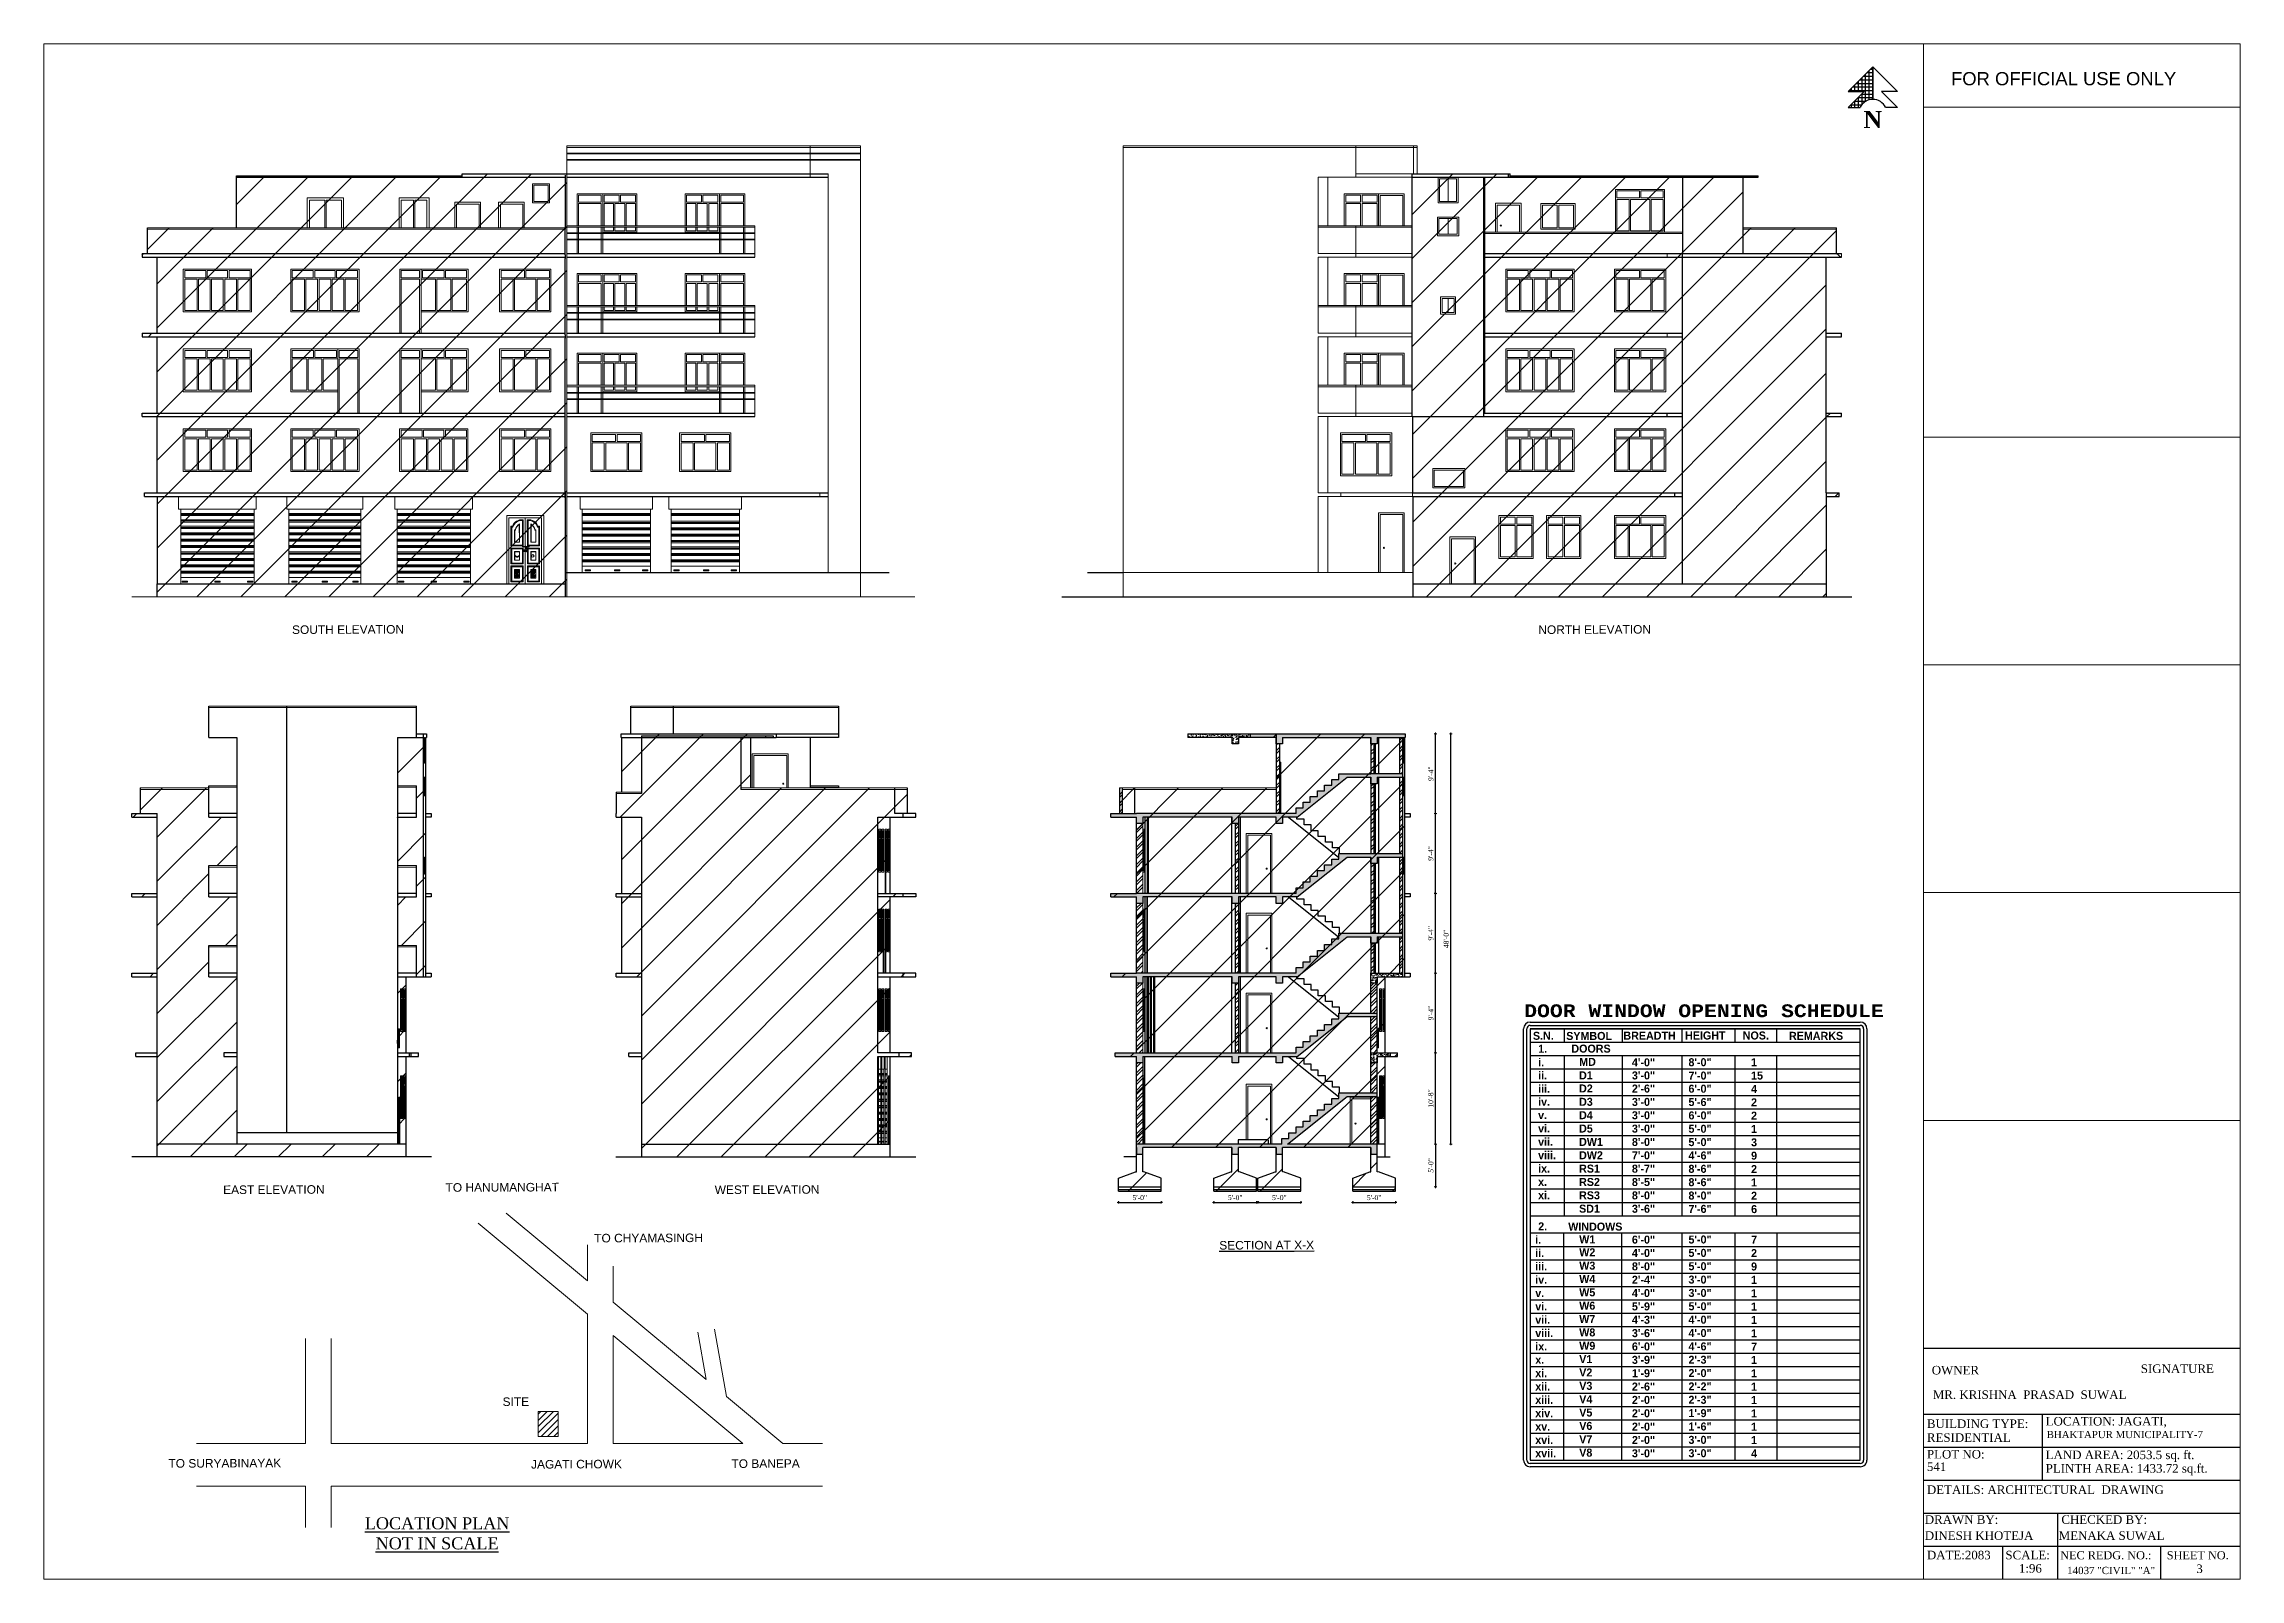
# Model space of a CAD drawing. Header units: inches. Extents: x 4069 to 291496, y -47643 to 12535.
# Drawn here: x 122078 to 125163, y -29056 to -26901 of the extents above; entities that cross this region are included whole.
import ezdxf

# ---------------------------------------------------------------- set-up
doc = ezdxf.new("R2010")
doc.units = ezdxf.units.IN
doc.header["$LTSCALE"] = 5
doc.header["$MEASUREMENT"] = 0
for name, color, linetype, lineweight in [('1', 7, 'Continuous', 25), ('A-WALL', 7, 'Continuous', 9), ('boundary', 7, 'Continuous', 25), ('Dimension', 7, 'Continuous', 18), ('dimention', 5, 'Continuous', 9), ('DOOR', 62, 'Continuous', 0), ('ele1', 21, 'Continuous', 20), ('Railing', 43, 'Continuous', 18), ('win', 5, 'Continuous', 18)]:
    doc.layers.add(name, color=color, linetype=linetype, lineweight=lineweight)
for name, color, linetype in [('column', 4, 'Continuous'), ('TEXT', 6, 'Continuous'), ('WALL', 7, 'Continuous')]:
    doc.layers.add(name, color=color, linetype=linetype)
doc.layers.add('dim line', color=7, linetype='Continuous', lineweight=15, true_color=0xfab2b2)
doc.styles.add('ARIAL', font='cityb___.ttf')
doc.styles.add('COURIER', font='courbd.ttf')
doc.styles.add('DIMTEXT', font='arial.ttf', dxfattribs={"height": 8})
doc.styles.add('ordinary', font='times.ttf')
doc.styles.get("Standard").update_dxf_attribs({"font": 'arial.ttf'})
doc.dimstyles.new('Copy of 96', dxfattribs={"dimtxt": 7, "dimasz": 4, "dimexe": 0.5, "dimexo": 0.5, "dimgap": 3, "dimtad": 1, "dimdec": 1, "dimzin": 11, "dimdsep": 46, "dimlunit": 4, "dimtxsty": 'ordinary', "dimblk": 'OBLIQUE', "dimcen": 0.09, "dimse1": 1, "dimse2": 1, "dimclrt": 6, "dimazin": 0, "dimtfac": 1, "dimtdec": 1, "dimtix": 1, "dimtmove": 2, "dimatfit": 3, "dimldrblk": 'leader', "dimfxl": 0.5, "dimfxlon": 1, "dimtolj": 1, "dimtzin": 0, "dimarcsym": 0})
pattern_1 = [(50, (-21755.915, -4278.018), (7.17260183, -0.62752135), [0.75, -8.25]), (355, (-21755.915, -4278.018), (-1.38751334, 7.52192134), [0.6, -6.6]), (100.4514445, (-21755.317, -4278.0706), (5.78508847, 6.8943999), [0.63740192, -7.01142112]), (46.1842, (-21755.915, -4276.018), (10.6724133, -1.6551928), [1.125, -12.375]), (96.6356355, (-21755.026, -4276.156), (9.34661946, 9.741186), [0.9561034, -10.5171376]), (351.184164, (-21755.915, -4276.018), (9.34661945, 9.741186), [0.9, -9.9]), (21, (-21754.915, -4276.518), (5.96907052, -4.0261889), [0.75, -8.25]), (326, (-21754.915, -4276.518), (2.43315332, 7.25150045), [0.6, -6.6]), (71.451445, (-21754.4176, -4276.854), (8.40222377, 3.22531153), [0.6374019, -7.01142112]), (37.5, (-21755.915, -4278.0183), (0.121598553, 3.32893854), [0, -6.52, 0, -6.7, 0, -6.625]), (7.5, (-21755.915, -4278.0183), (2.630695374, 3.94411712), [0, -3.82, 0, -6.37, 0, -2.525]), (327.5, (-21758.145, -4278.0183), (5.33822436, -0.225548717), [0, -2.5, 0, -7.8, 0, -10.35]), (317.5, (-21759.145, -4278.0183), (5.8318617, 1.00104982), [0, -3.25, 0, -5.18, 0, -7.35])]
pattern_2 = [(45, (-21755.915, -4278.018), (-6.098796, 6.098796), []), (45, (-21751.849, -4278.018), (-6.098796, 6.098796), [])]

msp = doc.modelspace()

# ---------------------------------------------------------------- texts
at = {"style": 'COURIER'}
msp.add_text('DOOR WINDOW OPENING SCHEDULE', height=18, dxfattribs=at).set_placement((124157.87547, -28267.20376))
at = {"layer": '1', "style": 'ordinary'}
for s, height, p in [('OWNER', 12, (124730.3558, -28768.81332)), ('SIGNATURE', 12, (125023.99693, -28766.81332)), ('MR. KRISHNA  PRASAD  SUWAL', 12, (124731.88854, -28803.21952)), ('BUILDING TYPE:  ', 12, (124723.52525, -28843.99553)), ('LOCATION: JAGATI,', 12, (124890.35056, -28840.50954)), ('RESIDENTIAL', 12, (124723.52525, -28863.49553)), ('PLOT NO: ', 12, (124723.52525, -28886.82731)), ('LAND AREA: 2053.5 sq. ft. ', 12, (124890.35056, -28887.69878)), ('BHAKTAPUR MUNICIPALITY-7', 10.08, (124891.77275, -28858.22865)), ('541', 12, (124723.52525, -28904.32731)), ('PLINTH AREA: 1433.72 sq.ft.', 12, (124890.35056, -28906.69878)), ('DETAILS: ARCHITECTURAL  DRAWING ', 12, (124723.52525, -28936.63107)), ('DRAWN BY:', 12, (124720.57678, -28978.59138)), ('CHECKED BY: ', 12, (124912.42344, -28978.59138)), ('DINESH KHOTEJA', 12, (124720.57678, -29001.09138)), ('MENAKA SUWAL', 12, (124908.67026, -29001.09138)), ('DATE:2083', 12, (124723.52525, -29028.39515)), ('SCALE:', 12, (124833.82977, -29028.39515)), ('NEC REDG. NO.:', 11.4, (124910.76059, -29028.39515)), ('SHEET NO.', 11.4, (125060.45131, -29028.39515)), ('14037 "CIVIL" "A"', 10.2, (124920.49329, -29049.16136)), ('3', 12, (125101.98639, -29047.66682))]:
    msp.add_text(s, height=height, dxfattribs=at).set_placement(p)
msp.add_attdef('1:96', (124852.81598, -29047.10112), 'SCALE', height=12, dxfattribs=at)
at = {"layer": 'column', "color": 0, "char_height": 12, "width": 216.2724828, "attachment_point": 2, "rotation": 0.20565602, "style": 'DIMTEXT'}
for s, insert in [('SOUTH ELEVATION', (122505.67967, -27716.9313)), ('NORTH ELEVATION', (124256.82616, -27716.9313)), ('EAST ELEVATION', (122401.46952, -28503.32019)), ('TO HANUMANGHAT', (122722.28143, -28500.07578)), ('WEST ELEVATION', (123094.29683, -28503.32019)), ('TO CHYAMASINGH', (122927.82874, -28571.22495)), ('{\\LSECTION AT X-X}', (123796.02613, -28581.28526)), ('SITE', (122741.37564, -28801.06967)), ('TO SURYABINAYAK', (122332.534, -28887.49906)), ('JAGATI CHOWK', (122826.56373, -28888.79782)), ('TO BANEPA', (123092.20369, -28887.94953))]:
    msp.add_mtext(s, dxfattribs=dict(at, insert=insert))
at = {"layer": 'Defpoints'}
msp.add_text('FOR OFFICIAL USE ONLY', height=18.5271092, dxfattribs=at).set_placement((124757.37507, -26958.8066))
at = {"layer": 'TEXT', "style": 'ARIAL'}
for s, p in [('S.N.', (124170.11865, -28299.01024)), ('SYMBOL', (124216.84196, -28299.18193)), ('BREADTH', (124297.19076, -28298.7478)), ('HEIGHT', (124383.82103, -28298.56336)), ('NOS.', (124464.82493, -28298.56336)), ('REMARKS', (124529.7894, -28299.0459)), ('1.', (124177.50749, -28317.19278)), ('DOORS', (124224.11395, -28316.98789)), ('ii.', (124177.40319, -28354.68949)), ('i.', (124177.50727, -28336.19927)), ('D1', (124234.93877, -28354.50299)), ('MD', (124235.1466, -28335.56232)), ('4\'-0"', (124309.16816, -28336.2478)), ('3\'-0"', (124309.16816, -28354.63085)), ('8\'-0"', (124388.60592, -28336.07749)), ('7\'-0"', (124388.60592, -28354.82749)), ('1', (124476.54989, -28336.07749)), ('15', (124476.54989, -28354.82749)), ('iii.', (124177.40319, -28373.43949)), ('iv.', (124177.40319, -28391.59646)), ('D2', (124234.93877, -28372.94315)), ('D3', (124234.93877, -28391.69315)), ('3\'-0"', (124309.16816, -28391.82101)), ('2\'-6"', (124309.16816, -28373.07101)), ('5\'-6"', (124388.60592, -28392.01765)), ('6\'-0"', (124388.60592, -28373.26765)), ('4', (124476.54989, -28373.57749)), ('2', (124476.54989, -28392.32749)), ('v.', (124177.40319, -28410.34646)), ('D4', (124234.93877, -28410.44315)), ('3\'-0"', (124309.16816, -28410.57101)), ('6\'-0"', (124388.60592, -28410.76765)), ('2', (124476.54989, -28411.07749)), ('vi.', (124177.40319, -28429.09646)), ('vii.', (124177.40319, -28447.84646)), ('D5', (124234.93877, -28429.19315)), ('DW1', (124234.93877, -28447.94315)), ('3\'-0"', (124309.16816, -28429.32101)), ('8\'-0"', (124309.16816, -28448.07101)), ('5\'-0"', (124388.60592, -28429.51765)), ('5\'-0"', (124388.60592, -28448.26765)), ('3', (124476.54989, -28448.57749)), ('1', (124476.54989, -28429.82749)), ('viii.', (124177.40319, -28466.59646)), ('ix.', (124177.40319, -28485.34646)), ('DW2', (124234.93877, -28466.69315)), ('RS1', (124234.93877, -28485.44315)), ('8\'-7"', (124309.16816, -28485.57101)), ('7\'-0"', (124309.16816, -28466.82101)), ('4\'-6"', (124388.60592, -28467.01765)), ('9', (124476.54989, -28467.32749)), ('x.', (124177.40319, -28504.09646)), ('RS2', (124234.93877, -28504.19315)), ('8\'-5"', (124309.16816, -28504.32101)), ('8\'-6"', (124388.60592, -28485.76765)), ('8\'-6"', (124388.60592, -28504.51765)), ('2', (124476.54989, -28486.07749)), ('1', (124476.54989, -28504.82749)), ('xi.', (124177.40319, -28522.84646)), ('SD1', (124234.93877, -28541.69315)), ('RS3', (124234.93877, -28522.94315)), ('3\'-6"', (124309.16816, -28541.82101)), ('8\'-0"', (124309.16816, -28523.07101)), ('8\'-0"', (124388.60592, -28523.26765)), ('7\'-6"', (124388.60592, -28542.01765)), ('2', (124476.54989, -28523.57749)), ('6', (124476.54989, -28542.32749)), ('2.', (124177.50749, -28566.47765)), ('WINDOWS', (124219.75046, -28566.88429)), ('i.', (124173.39868, -28585.13378)), ('ii.', (124173.39868, -28603.88109)), ('W1', (124235.1466, -28584.8472)), ('W2', (124235.1466, -28602.92821)), ('4\'-0"', (124309.16816, -28603.91616)), ('6\'-0"', (124309.16816, -28585.18231)), ('5\'-0"', (124388.60592, -28585.012)), ('5\'-0"', (124388.60592, -28603.76469)), ('2', (124476.54989, -28604.11237)), ('7', (124476.54989, -28585.35968)), ('iii.', (124173.39868, -28622.63378)), ('W3', (124235.1466, -28621.6809)), ('8\'-0"', (124309.16816, -28622.66885)), ('5\'-0"', (124388.60592, -28622.51738)), ('9', (124476.54989, -28622.86506)), ('v.', (124173.39868, -28660.13917)), ('iv.', (124173.39868, -28641.38647)), ('W4', (124235.1466, -28640.43359)), ('W5', (124235.1466, -28659.18628)), ('4\'-0"', (124309.16816, -28660.17423)), ('2\'-4"', (124309.16816, -28641.42154)), ('3\'-0"', (124388.60592, -28641.27007)), ('3\'-0"', (124388.60592, -28660.02277)), ('1', (124476.54989, -28641.61775)), ('1', (124476.54989, -28660.37044)), ('vi.', (124173.39868, -28678.89186)), ('vii.', (124173.39868, -28697.64455)), ('W6', (124235.1466, -28677.93897)), ('W7', (124235.1466, -28696.69166)), ('4\'-3"', (124309.16816, -28697.67962)), ('5\'-9"', (124309.16816, -28678.92692)), ('4\'-0"', (124388.60592, -28697.52815)), ('5\'-0"', (124388.60592, -28678.77546)), ('1', (124476.54989, -28679.12313)), ('1', (124476.54989, -28697.87583)), ('viii.', (124173.39868, -28716.39724)), ('W8', (124235.1466, -28715.44435)), ('3\'-6"', (124309.16816, -28716.43231)), ('4\'-0"', (124388.60592, -28716.28084)), ('1', (124476.54989, -28716.62852)), ('x.', (124173.39868, -28753.90262)), ('ix.', (124173.39868, -28735.14993)), ('W9', (124235.1466, -28734.19704)), ('V1', (124235.1466, -28752.94974)), ('3\'-9"', (124309.16816, -28753.93769)), ('6\'-0"', (124309.16816, -28735.185)), ('4\'-6"', (124388.60592, -28735.03353)), ('2\'-3"', (124388.60592, -28753.78622)), ('7', (124476.54989, -28735.38121)), ('1', (124476.54989, -28754.1339)), ('xi.', (124173.39868, -28772.65531)), ('xii.', (124173.39868, -28791.408)), ('V2', (124235.1466, -28771.70243)), ('V3', (124235.1466, -28790.45512)), ('2\'-6"', (124309.16816, -28791.44307)), ('1\'-9"', (124309.16816, -28772.69038)), ('2\'-0"', (124388.60592, -28772.53891)), ('2\'-2"', (124388.60592, -28791.2916)), ('1', (124476.54989, -28772.88659)), ('1', (124476.54989, -28791.63928)), ('xiii.', (124173.39868, -28810.16069)), ('V4', (124235.1466, -28809.20781)), ('2\'-0"', (124309.16816, -28810.19576)), ('2\'-3"', (124388.60592, -28810.04429)), ('1', (124476.54989, -28810.39197)), ('xiv.', (124173.39868, -28828.91339)), ('xv.', (124173.39868, -28847.66608)), ('V5', (124235.1466, -28827.9605)), ('V6', (124235.1466, -28846.71319)), ('2\'-0"', (124309.16816, -28828.94845)), ('2\'-0"', (124309.16816, -28847.70115)), ('1\'-9"', (124388.60592, -28828.79699)), ('1\'-6"', (124388.60592, -28847.54968)), ('1', (124476.54989, -28829.14466)), ('1', (124476.54989, -28847.89736)), ('xvi.', (124173.39868, -28866.41877)), ('xvii.', (124173.39868, -28885.17146)), ('V7', (124235.1466, -28865.46588)), ('V8', (124235.1466, -28884.21857)), ('3\'-0"', (124309.16816, -28885.20653)), ('2\'-0"', (124309.16816, -28866.45384)), ('3\'-0"', (124388.60592, -28866.30237)), ('3\'-0"', (124388.60592, -28885.05506)), ('4', (124476.54989, -28885.40274)), ('1', (124476.54989, -28866.65005))]:
    msp.add_text(s, height=11.25, dxfattribs=at).set_placement(p)
at = {"layer": 'TEXT', "insert": (122630.79931, -29014.64123), "char_height": 16.875, "attachment_point": 8, "rotation": 359.99961192, "style": 'ordinary'}
msp.add_mtext_dynamic_manual_height_columns('{\\LLOCATION PLAN\\PNOT IN SCALE}', width=232.0869559, gutter_width=1720.71691, heights=[0], dxfattribs=at)

# ---------------------------------------------------------------- blocks, each defined once
blk = doc.blocks.new('SDEGH')
at = {"layer": 'TEXT'}
h = blk.add_hatch(dxfattribs=at)
h.set_pattern_fill('NET', color=256, scale=40, style=0)
h.set_pattern_definition([(0, (43922.391, -13181.093), (0, 5), []), (90, (43922.391, -13181.093), (-5, 3e-16), [])])
h.paths.add_polyline_path([(52300.8, -9226.1), (52266.3, -9260.6), (52288.8, -9260.6), (52266.3, -9283.1), (52282.8, -9283.1, -0.284572), (52300.8, -9272)])
blk.add_line((52300.8, -9226.1), (52300.8, -9272), dxfattribs=at)
at = {"layer": 'WALL'}
for p, q in [((52266.3, -9260.6), (52300.8, -9226.1)), ((52335.4, -9260.6), (52300.8, -9226.1)), ((52266.3, -9260.6), (52288.8, -9260.6)), ((52266.3, -9283.1), (52288.8, -9260.6)), ((52266.3, -9283.1), (52282.8, -9283.1)), ((52335.4, -9260.6), (52312.9, -9260.6)), ((52335.4, -9283.1), (52312.9, -9260.6)), ((52335.4, -9283.1), (52318.8, -9283.1))]:
    blk.add_line(p, q, dxfattribs=at)
blk.add_arc((52300.8, -9292), 20.1, 26.4605, 153.5395, dxfattribs=at)
at = {"layer": 'Defpoints', "insert": (52287.7, -9288.2), "char_height": 24, "width": 23.16, "attachment_point": 1}
blk.add_mtext('{\\fTimes New Roman|b1|i0|c0|p18;N}', dxfattribs=at)
blk = doc.blocks.new('oblique')
at = {"color": 0, "lineweight": -2}
blk.add_line((0.25, 0.25), (-0.25, -0.25), dxfattribs=at)
at = {"layer": 'dim line', "lineweight": 9}
for p, q in [((-0.4375, 0), (0.4375, 0)), ((0, 0.4375), (0, -0.4375))]:
    blk.add_line(p, q, dxfattribs=at)
blk = doc.blocks.new('*D5553')
at = {"layer": 'A-WALL', "color": 0, "lineweight": -2, "ltscale": 50, "transparency": 16777216}
blk.add_line((123587.8, -28527.2), (123647.8, -28527.2), dxfattribs=at)
at = {"layer": 'Defpoints', "color": 0, "ltscale": 50, "transparency": 16777216}
for p in [(123587.8, -28511.4), (123647.8, -28511.4), (123647.8, -28527.2)]:
    blk.add_point(p, dxfattribs=at)
at = {"layer": 'A-WALL', "color": 0, "lineweight": -2, "ltscale": 50, "transparency": 16777216, "xscale": 4, "yscale": 4, "zscale": 4, "rotation": 180}
blk.add_blockref('oblique', (123587.8, -28527.2), dxfattribs=at)
at = {"layer": 'A-WALL', "color": 0, "lineweight": -2, "ltscale": 50, "transparency": 16777216, "xscale": 4, "yscale": 4, "zscale": 4}
blk.add_blockref('oblique', (123647.8, -28527.2), dxfattribs=at)
at = {"layer": 'A-WALL', "color": 6, "ltscale": 50, "transparency": 16777216, "insert": (123617.8, -28520.6), "char_height": 7, "attachment_point": 5, "style": 'ordinary'}
blk.add_mtext('\\A1;5\'-0"', dxfattribs=at)
blk = doc.blocks.new('_OBLIQUE')
at = {"color": 0, "linetype": 'ByBlock'}
blk.add_line((-0.5, -0.5), (0.5, 0.5), dxfattribs=at)
blk = doc.blocks.new('leader')
at = {"layer": 'Dimension'}
for p, q in [((-4.42, 0), (4.42, 0)), ((0, -4.33), (0, 4.33))]:
    blk.add_line(p, q, dxfattribs=at)
blk = doc.blocks.new('*D5554')
at = {"layer": 'A-WALL', "color": 0, "lineweight": -2, "ltscale": 50, "transparency": 16777216}
blk.add_line((123721.9, -28527.2), (123781.9, -28527.2), dxfattribs=at)
at = {"layer": 'Defpoints', "color": 0, "ltscale": 50, "transparency": 16777216}
for p in [(123721.9, -28511.4), (123781.9, -28511.4), (123781.9, -28527.2)]:
    blk.add_point(p, dxfattribs=at)
at = {"layer": 'A-WALL', "color": 0, "lineweight": -2, "ltscale": 50, "transparency": 16777216, "xscale": 4, "yscale": 4, "zscale": 4, "rotation": 180}
blk.add_blockref('oblique', (123721.9, -28527.2), dxfattribs=at)
at = {"layer": 'A-WALL', "color": 0, "lineweight": -2, "ltscale": 50, "transparency": 16777216, "xscale": 4, "yscale": 4, "zscale": 4}
blk.add_blockref('oblique', (123781.9, -28527.2), dxfattribs=at)
at = {"layer": 'A-WALL', "color": 6, "ltscale": 50, "transparency": 16777216, "insert": (123751.9, -28520.6), "char_height": 7, "attachment_point": 5, "style": 'ordinary'}
blk.add_mtext('\\A1;5\'-0"', dxfattribs=at)
blk = doc.blocks.new('*D5555')
at = {"layer": 'A-WALL', "color": 0, "lineweight": -2, "ltscale": 50, "transparency": 16777216}
blk.add_line((123783.9, -28527.2), (123843.9, -28527.2), dxfattribs=at)
at = {"layer": 'Defpoints', "color": 0, "ltscale": 50, "transparency": 16777216}
for p in [(123783.9, -28511.4), (123843.9, -28511.4), (123843.9, -28527.2)]:
    blk.add_point(p, dxfattribs=at)
at = {"layer": 'A-WALL', "color": 0, "lineweight": -2, "ltscale": 50, "transparency": 16777216, "xscale": 4, "yscale": 4, "zscale": 4, "rotation": 180}
blk.add_blockref('oblique', (123783.9, -28527.2), dxfattribs=at)
at = {"layer": 'A-WALL', "color": 0, "lineweight": -2, "ltscale": 50, "transparency": 16777216, "xscale": 4, "yscale": 4, "zscale": 4}
blk.add_blockref('oblique', (123843.9, -28527.2), dxfattribs=at)
at = {"layer": 'A-WALL', "color": 6, "ltscale": 50, "transparency": 16777216, "insert": (123813.9, -28520.6), "char_height": 7, "attachment_point": 5, "style": 'ordinary'}
blk.add_mtext('\\A1;5\'-0"', dxfattribs=at)
blk = doc.blocks.new('*D5556')
at = {"layer": 'A-WALL', "color": 0, "lineweight": -2, "ltscale": 50, "transparency": 16777216}
blk.add_line((123917, -28527.2), (123977, -28527.2), dxfattribs=at)
at = {"layer": 'Defpoints', "color": 0, "ltscale": 50, "transparency": 16777216}
for p in [(123917, -28511.4), (123977, -28511.4), (123977, -28527.2)]:
    blk.add_point(p, dxfattribs=at)
at = {"layer": 'A-WALL', "color": 0, "lineweight": -2, "ltscale": 50, "transparency": 16777216, "xscale": 4, "yscale": 4, "zscale": 4, "rotation": 180}
blk.add_blockref('oblique', (123917, -28527.2), dxfattribs=at)
at = {"layer": 'A-WALL', "color": 0, "lineweight": -2, "ltscale": 50, "transparency": 16777216, "xscale": 4, "yscale": 4, "zscale": 4}
blk.add_blockref('oblique', (123977, -28527.2), dxfattribs=at)
at = {"layer": 'A-WALL', "color": 6, "ltscale": 50, "transparency": 16777216, "insert": (123947, -28520.6), "char_height": 7, "attachment_point": 5, "style": 'ordinary'}
blk.add_mtext('\\A1;5\'-0"', dxfattribs=at)
blk = doc.blocks.new('*D5546')
at = {"layer": 'A-WALL', "color": 0, "lineweight": -2, "ltscale": 50, "transparency": 16777216}
blk.add_line((124033.2, -28445.4), (124033.2, -28317.4), dxfattribs=at)
at = {"layer": 'Defpoints', "color": 0, "ltscale": 50, "transparency": 16777216}
for p in [(123951.7, -28317.4), (124033.2, -28317.4), (123951.7, -28445.4)]:
    blk.add_point(p, dxfattribs=at)
at = {"layer": 'A-WALL', "color": 0, "lineweight": -2, "ltscale": 50, "transparency": 16777216, "xscale": 4, "yscale": 4, "zscale": 4}
for p, rotation in [((124033.2, -28317.4), 90), ((124033.2, -28445.4), 270)]:
    blk.add_blockref('oblique', p, dxfattribs=dict(at, rotation=rotation))
at = {"layer": 'A-WALL', "color": 6, "ltscale": 50, "transparency": 16777216, "insert": (124026.7, -28381.4), "char_height": 7, "attachment_point": 5, "rotation": 90, "style": 'ordinary'}
blk.add_mtext('\\A1;10\'-8"', dxfattribs=at)
blk = doc.blocks.new('*D5547')
at = {"layer": 'A-WALL', "color": 0, "lineweight": -2, "ltscale": 50, "transparency": 16777216}
blk.add_line((124033.2, -28317.4), (124033.2, -28205.4), dxfattribs=at)
at = {"layer": 'Defpoints', "color": 0, "ltscale": 50, "transparency": 16777216}
for p in [(123819.8, -28205.4), (124033.2, -28205.4), (123951.7, -28317.4)]:
    blk.add_point(p, dxfattribs=at)
at = {"layer": 'A-WALL', "color": 0, "lineweight": -2, "ltscale": 50, "transparency": 16777216, "xscale": 4, "yscale": 4, "zscale": 4}
for p, rotation in [((124033.2, -28205.4), 90), ((124033.2, -28317.4), 270)]:
    blk.add_blockref('oblique', p, dxfattribs=dict(at, rotation=rotation))
at = {"layer": 'A-WALL', "color": 6, "ltscale": 50, "transparency": 16777216, "insert": (124026.7, -28261.4), "char_height": 7, "attachment_point": 5, "rotation": 90, "style": 'ordinary'}
blk.add_mtext('\\A1;9\'-4"', dxfattribs=at)
blk = doc.blocks.new('*D5548')
at = {"layer": 'A-WALL', "color": 0, "lineweight": -2, "ltscale": 50, "transparency": 16777216}
blk.add_line((124033.2, -28205.4), (124033.2, -28093.4), dxfattribs=at)
at = {"layer": 'Defpoints', "color": 0, "ltscale": 50, "transparency": 16777216}
for p in [(123823.7, -28093.4), (124033.2, -28093.4), (123819.8, -28205.4)]:
    blk.add_point(p, dxfattribs=at)
at = {"layer": 'A-WALL', "color": 0, "lineweight": -2, "ltscale": 50, "transparency": 16777216, "xscale": 4, "yscale": 4, "zscale": 4}
for p, rotation in [((124033.2, -28093.4), 90), ((124033.2, -28205.4), 270)]:
    blk.add_blockref('oblique', p, dxfattribs=dict(at, rotation=rotation))
at = {"layer": 'A-WALL', "color": 6, "ltscale": 50, "transparency": 16777216, "insert": (124026.6, -28149.4), "char_height": 7, "attachment_point": 5, "rotation": 90, "style": 'ordinary'}
blk.add_mtext('\\A1;9\'-4"', dxfattribs=at)
blk = doc.blocks.new('*D5549')
at = {"layer": 'A-WALL', "color": 0, "lineweight": -2, "ltscale": 50, "transparency": 16777216}
blk.add_line((124033.2, -28093.4), (124033.2, -27981.4), dxfattribs=at)
at = {"layer": 'Defpoints', "color": 0, "ltscale": 50, "transparency": 16777216}
for p in [(123830.1, -27981.4), (124033.2, -27981.4), (123823.7, -28093.4)]:
    blk.add_point(p, dxfattribs=at)
at = {"layer": 'A-WALL', "color": 0, "lineweight": -2, "ltscale": 50, "transparency": 16777216, "xscale": 4, "yscale": 4, "zscale": 4}
for p, rotation in [((124033.2, -27981.4), 90), ((124033.2, -28093.4), 270)]:
    blk.add_blockref('oblique', p, dxfattribs=dict(at, rotation=rotation))
at = {"layer": 'A-WALL', "color": 6, "ltscale": 50, "transparency": 16777216, "insert": (124026.6, -28037.4), "char_height": 7, "attachment_point": 5, "rotation": 90, "style": 'ordinary'}
blk.add_mtext('\\A1;9\'-4"', dxfattribs=at)
blk = doc.blocks.new('*D5550')
at = {"layer": 'A-WALL', "color": 0, "lineweight": -2, "ltscale": 50, "transparency": 16777216}
blk.add_line((124033.2, -27981.4), (124033.2, -27869.4), dxfattribs=at)
at = {"layer": 'Defpoints', "color": 0, "ltscale": 50, "transparency": 16777216}
for p in [(123836, -27869.4), (124033.2, -27869.4), (123830.1, -27981.4)]:
    blk.add_point(p, dxfattribs=at)
at = {"layer": 'A-WALL', "color": 0, "lineweight": -2, "ltscale": 50, "transparency": 16777216, "xscale": 4, "yscale": 4, "zscale": 4}
for p, rotation in [((124033.2, -27869.4), 90), ((124033.2, -27981.4), 270)]:
    blk.add_blockref('oblique', p, dxfattribs=dict(at, rotation=rotation))
at = {"layer": 'A-WALL', "color": 6, "ltscale": 50, "transparency": 16777216, "insert": (124026.7, -27925.4), "char_height": 7, "attachment_point": 5, "rotation": 90, "style": 'ordinary'}
blk.add_mtext('\\A1;9\'-4"', dxfattribs=at)
blk = doc.blocks.new('*D5551')
at = {"layer": 'A-WALL', "color": 0, "lineweight": -2, "ltscale": 50, "transparency": 16777216}
blk.add_line((124033.2, -28445.4), (124033.2, -28505.4), dxfattribs=at)
at = {"layer": 'Defpoints', "color": 0, "ltscale": 50, "transparency": 16777216}
for p in [(123951.7, -28445.4), (123977.2, -28505.4), (124033.2, -28505.4)]:
    blk.add_point(p, dxfattribs=at)
at = {"layer": 'A-WALL', "color": 0, "lineweight": -2, "ltscale": 50, "transparency": 16777216, "xscale": 4, "yscale": 4, "zscale": 4}
for p, rotation in [((124033.2, -28445.4), 90), ((124033.2, -28505.4), 270)]:
    blk.add_blockref('oblique', p, dxfattribs=dict(at, rotation=rotation))
at = {"layer": 'A-WALL', "color": 6, "ltscale": 50, "transparency": 16777216, "insert": (124026.7, -28475.4), "char_height": 7, "attachment_point": 5, "rotation": 90, "style": 'ordinary'}
blk.add_mtext('\\A1;5\'-0"', dxfattribs=at)
blk = doc.blocks.new('*D5552')
at = {"layer": 'A-WALL', "color": 0, "lineweight": -2, "ltscale": 50, "transparency": 16777216}
blk.add_line((124054.8, -28445.4), (124054.8, -27869.4), dxfattribs=at)
at = {"layer": 'Defpoints', "color": 0, "ltscale": 50, "transparency": 16777216}
for p in [(123951.7, -27869.4), (124054.8, -27869.4), (123951.7, -28445.4)]:
    blk.add_point(p, dxfattribs=at)
at = {"layer": 'A-WALL', "color": 0, "lineweight": -2, "ltscale": 50, "transparency": 16777216, "xscale": 4, "yscale": 4, "zscale": 4}
for p, rotation in [((124054.8, -27869.4), 90), ((124054.8, -28445.4), 270)]:
    blk.add_blockref('oblique', p, dxfattribs=dict(at, rotation=rotation))
at = {"layer": 'A-WALL', "color": 6, "ltscale": 50, "transparency": 16777216, "insert": (124048.3, -28157.4), "char_height": 7, "attachment_point": 5, "rotation": 90, "style": 'ordinary'}
blk.add_mtext('\\A1;48\'-0"', dxfattribs=at)

# ---------------------------------------------------------------- dimensions: what is measured, and where the dimension line sits
at = {"layer": 'A-WALL', "ltscale": 50}
for base, p1, p2, picture, middle in [((124033.22486, -27869.39426), (123830.09194, -27981.39426), (123835.98357, -27869.39426), '*D5550', (124026.6542, -27925.39426)), ((124054.84885, -27869.39426), (123951.69388, -28445.39426), (123951.69388, -27869.39426), '*D5552', (124048.28829, -28157.39426)), ((124033.2138, -27981.39426), (123823.6503, -28093.39426), (123830.09194, -27981.39426), '*D5549', (124026.64315, -28037.39426)), ((124033.20443, -28093.39426), (123819.82368, -28205.39426), (123823.6503, -28093.39426), '*D5548', (124026.63377, -28149.39426)), ((124033.22486, -28205.39426), (123951.69388, -28317.39426), (123819.82368, -28205.39426), '*D5547', (124026.6542, -28261.39426)), ((124033.22486, -28317.39426), (123951.69388, -28445.39426), (123951.69388, -28317.39426), '*D5546', (124026.6643, -28381.39426)), ((124033.22486, -28505.3625), (123951.69388, -28445.39426), (123977.19388, -28505.3625), '*D5551', (124026.6643, -28475.37838))]:
    dim = msp.add_linear_dim(base=base, p1=p1, p2=p2, angle=90, dimstyle='Copy of 96', override={"dimdec": 0, "dimblk": 'oblique', "dimtdec": 0, "dimarcsym": 1}, dxfattribs=at)
    dim.commit()
    dim.dimension.update_dxf_attribs({"geometry": picture, "text_midpoint": middle})
for base, p1, p2, picture, middle in [((123647.77645, -28527.15264), (123587.81507, -28511.3625), (123647.77645, -28511.3625), '*D5553', (123617.79576, -28520.59207)), ((123781.87878, -28527.15264), (123721.87878, -28511.3625), (123781.87878, -28511.3625), '*D5554', (123751.87878, -28520.59207)), ((123843.90239, -28527.15264), (123783.90239, -28511.3625), (123843.90239, -28511.3625), '*D5555', (123813.90239, -28520.59207)), ((123976.96566, -28527.15264), (123916.96566, -28511.3625), (123976.96566, -28511.3625), '*D5556', (123946.96566, -28520.59207))]:
    dim = msp.add_linear_dim(base=base, p1=p1, p2=p2, dimstyle='Copy of 96', override={"dimdec": 0, "dimblk": 'oblique', "dimtdec": 0, "dimarcsym": 1}, dxfattribs=at)
    dim.commit()
    dim.dimension.update_dxf_attribs({"geometry": picture, "text_midpoint": middle})

# ---------------------------------------------------------------- hatches: boundary and pattern name
at = {"layer": 'A-WALL', "ltscale": 40, "true_color": 0xf26722}
h = msp.add_hatch(dxfattribs=at)
h.set_pattern_fill('AR-CONC', color=30)
h.set_pattern_definition(pattern_1)
h.paths.add_polyline_path([(123756.37878, -27874.39426), (123773.38635, -27874.39426), (123773.38635, -27869.39426), (123685.49778, -27869.39426), (123685.49778, -27874.39426), (123747.4174, -27874.39426), (123747.4174, -27883.39426), (123756.37878, -27883.39426)])
h = msp.add_hatch(dxfattribs=at)
h.set_pattern_fill('AR-CONC', color=30)
h.set_pattern_definition(pattern_1)
h.paths.add_polyline_path([(123990.8424, -27869.39426), (123977.20296, -27869.39426), (123809.40239, -27869.39426), (123809.40239, -27883.39426), (123818.36378, -27883.39426), (123818.36378, -27874.39426), (123942.46967, -27874.39426), (123942.46967, -27883.39426), (123951.46566, -27883.39426), (123951.46566, -27874.39426), (123989.8154, -27874.39426), (123990.8424, -27874.39426)])
h.paths.add_polyline_path([(123809.40239, -27869.39426), (123773.38635, -27869.39426), (123773.38635, -27874.39426), (123809.40239, -27874.39426)])
h = msp.add_hatch(dxfattribs=at)
h.set_pattern_fill('AR-CONC', color=30)
h.set_pattern_definition(pattern_1)
h.paths.add_polyline_path([(123909.20458, -27930.39426), (123942.46165, -27930.39426), (123942.46967, -27930.39426), (123942.46967, -27939.39426), (123951.46566, -27939.39426), (123951.46566, -27930.39426), (123987.4817, -27930.39426), (123987.4817, -27925.39426), (123942.46165, -27925.39426), (123897.44168, -27925.39426), (123897.44168, -27933.39426), (123887.43457, -27933.39426), (123887.43457, -27941.39426), (123877.4305, -27941.39426), (123877.4305, -27949.39426), (123867.42831, -27949.39426), (123867.42831, -27957.39426), (123857.42234, -27957.39426), (123857.42234, -27965.39426), (123847.40936, -27965.39426), (123847.40936, -27973.39426), (123837.41419, -27973.39426), (123837.41419, -27981.39426), (123613.31507, -27981.39426), (123577.29903, -27981.39426), (123577.29903, -27986.39426), (123613.31507, -27986.39426), (123613.31507, -27995.39426), (123622.27645, -27995.39426), (123622.27645, -27986.39426), (123747.4174, -27986.39426), (123747.4174, -27995.39426), (123756.37477, -27995.39426), (123756.37477, -27986.39426), (123756.37878, -27986.39426), (123809.40239, -27986.39426), (123809.40239, -27995.39426), (123818.36378, -27995.39426), (123818.36378, -27986.39426), (123839.15525, -27986.39426)])
h = msp.add_hatch(dxfattribs=at)
h.set_pattern_fill('AR-CONC', color=30)
h.set_pattern_definition(pattern_1)
h.paths.add_polyline_path([(123756.37477, -28098.39426), (123756.37878, -28098.39426), (123809.40239, -28098.39426), (123809.40239, -28107.39426), (123818.36378, -28107.39426), (123818.36378, -28098.39426), (123839.15609, -28098.39426), (123909.20022, -28042.39426), (123942.46967, -28042.39426), (123942.46967, -28051.39426), (123951.46566, -28051.39426), (123951.46566, -28042.39426), (123987.4817, -28042.39426), (123987.4817, -28037.39426), (123897.44168, -28037.39426), (123897.44168, -28045.39426), (123887.43457, -28045.39426), (123887.43457, -28053.39426), (123877.4305, -28053.39426), (123877.4305, -28061.39426), (123867.42831, -28061.39426), (123867.42831, -28069.39426), (123857.42234, -28069.39426), (123857.42234, -28077.39426), (123847.40936, -28077.39426), (123847.40936, -28085.39426), (123837.41419, -28085.39426), (123837.41419, -28093.39426), (123613.31507, -28093.39426), (123577.29903, -28093.39426), (123577.29903, -28098.39426), (123613.31507, -28098.39426), (123613.31507, -28107.39426), (123622.27645, -28107.39426), (123622.27645, -28098.39426), (123747.4174, -28098.39426), (123747.4174, -28107.39426), (123756.37477, -28107.39426)])
h = msp.add_hatch(dxfattribs=at)
h.set_pattern_fill('AR-CONC', color=30)
h.set_pattern_definition(pattern_1)
h.paths.add_polyline_path([(123909.20022, -28154.39426), (123942.46967, -28154.39426), (123942.46967, -28163.39426), (123951.46566, -28163.39426), (123951.46566, -28154.39426), (123987.4817, -28154.39426), (123987.4817, -28149.39426), (123897.44168, -28149.39426), (123897.44168, -28157.39426), (123887.43457, -28157.39426), (123887.43457, -28165.39426), (123877.4305, -28165.39426), (123877.4305, -28173.39426), (123867.42831, -28173.39426), (123867.42831, -28181.39426), (123857.42234, -28181.39426), (123857.42234, -28189.39426), (123847.40936, -28189.39426), (123847.40936, -28197.39426), (123837.41419, -28197.39426), (123837.41419, -28205.39426), (123613.31507, -28205.39426), (123577.29888, -28205.39426), (123577.29888, -28210.39426), (123613.31507, -28210.39426), (123613.31507, -28219.39426), (123622.27645, -28219.39426), (123622.27645, -28210.39426), (123747.4174, -28210.39426), (123747.4174, -28219.39426), (123756.37477, -28219.39426), (123756.37477, -28210.39426), (123756.37878, -28210.39426), (123809.40239, -28210.39426), (123809.40239, -28219.39426), (123818.36378, -28219.39426), (123818.36378, -28210.39426), (123839.15609, -28210.39426)])
h = msp.add_hatch(dxfattribs=at)
h.set_pattern_fill('AR-CONC', color=30)
h.set_pattern_definition(pattern_1)
h.paths.add_polyline_path([(123987.4817, -28205.39426), (123942.46967, -28205.39426), (123942.46967, -28219.39426), (123951.46566, -28219.39426), (123951.46566, -28210.39426), (123987.4817, -28210.39426)])
h = msp.add_hatch(dxfattribs=at)
h.set_pattern_fill('AR-CONC', color=30)
h.set_pattern_definition(pattern_1)
h.paths.add_polyline_path([(123756.37878, -28322.39426), (123809.40239, -28322.39426), (123809.40239, -28331.39426), (123818.36378, -28331.39426), (123818.36378, -28322.39426), (123839.15609, -28322.39426), (123909.20022, -28266.39426), (123951.46566, -28266.39426), (123951.46566, -28261.39426), (123897.44168, -28261.39426), (123897.44168, -28269.39426), (123887.43457, -28269.39426), (123887.43457, -28277.39426), (123877.4305, -28277.39426), (123877.4305, -28285.39426), (123867.42831, -28285.39426), (123867.42831, -28293.39426), (123857.42234, -28293.39426), (123857.42234, -28301.39426), (123847.40936, -28301.39426), (123847.40936, -28309.39426), (123837.41419, -28309.39426), (123837.41419, -28317.39426), (123613.31507, -28317.39426), (123583.31585, -28317.39426), (123583.31585, -28322.39426), (123613.31507, -28322.39426), (123613.31507, -28331.39426), (123622.27645, -28331.39426), (123622.27645, -28322.39426), (123747.4174, -28322.39426), (123747.4174, -28331.39426), (123756.37878, -28331.39426)])
h = msp.add_hatch(dxfattribs=at)
h.set_pattern_fill('AR-CONC', color=30)
h.set_pattern_definition(pattern_1)
h.paths.add_polyline_path([(123951.46566, -28322.39426), (123969.47368, -28322.39426), (123969.47368, -28317.39426), (123942.46967, -28317.39426), (123942.46967, -28331.39426), (123951.46566, -28331.39426)])
h = msp.add_hatch(dxfattribs=at)
h.set_pattern_fill('AR-CONC', color=30)
h.set_pattern_definition(pattern_1)
h.paths.add_polyline_path([(123818.40239, -28450.39426), (123942.46566, -28450.39426), (123942.46566, -28459.39426), (123951.46566, -28459.39426), (123951.46566, -28445.39426), (123825.41193, -28445.39426), (123909.19607, -28378.39426), (123951.46566, -28378.39426), (123951.46566, -28373.39426), (123897.44168, -28373.39426), (123897.44168, -28381.39426), (123887.43457, -28381.39426), (123887.43457, -28389.39426), (123877.4305, -28389.39426), (123877.4305, -28397.39426), (123867.42831, -28397.39426), (123867.42831, -28405.39426), (123857.42234, -28405.39426), (123857.42234, -28413.39426), (123847.40936, -28413.39426), (123847.40936, -28421.39426), (123837.41419, -28421.39426), (123837.41419, -28429.39426), (123827.41011, -28429.39426), (123827.41011, -28437.39426), (123817.40603, -28437.39426), (123817.40603, -28445.39426), (123613.31507, -28445.39426), (123613.31507, -28459.39426), (123622.27645, -28459.39426), (123622.27645, -28450.39426), (123747.37878, -28450.39426), (123747.37878, -28459.39426), (123756.37878, -28459.39426), (123756.37878, -28450.39426), (123809.40239, -28450.39426), (123809.40239, -28459.39426), (123818.40239, -28459.39426)])
at = {"layer": 'dimention', "ltscale": 40, "true_color": 0xf26722}
h = msp.add_hatch(dxfattribs=at)
h.set_pattern_fill('ANSI32', color=30, scale=23)
h.set_pattern_definition(pattern_2)
h.paths.add_polyline_path([(123813.9044, -27883.39426), (123809.40239, -27883.39426), (123809.40239, -27981.39426), (123813.9044, -27981.39426)])
h = msp.add_hatch(dxfattribs=at)
h.set_pattern_fill('ANSI32', color=30, scale=23)
h.set_pattern_definition(pattern_2)
h.paths.add_polyline_path([(123946.96366, -28051.39426), (123942.46165, -28051.39426), (123942.46165, -28149.39426), (123946.96366, -28149.39426)])
h.paths.add_polyline_path([(123946.96366, -27939.39426), (123942.46165, -27939.39426), (123942.46165, -28037.39426), (123946.96366, -28037.39426)])
h.paths.add_polyline_path([(123946.96366, -27883.39426), (123942.46165, -27883.39426), (123942.46165, -27925.39426), (123946.96366, -27925.39426)])
h.paths.add_polyline_path([(123946.96366, -28163.39426), (123942.46967, -28163.39426), (123942.46967, -28154.39426), (123942.46165, -28154.39426), (123942.46165, -28205.39426), (123946.96366, -28205.39426)])
h = msp.add_hatch(dxfattribs=at)
h.set_pattern_fill('ANSI32', color=30, scale=23)
h.set_pattern_definition(pattern_2)
h.paths.add_polyline_path([(123987.4817, -28154.39426), (123982.9837, -28154.39426), (123982.9837, -28205.39426), (123987.4817, -28205.39426)])
h.paths.add_polyline_path([(123987.4817, -28042.39426), (123982.9837, -28042.39426), (123982.9837, -28149.39426), (123987.4817, -28149.39426)])
h.paths.add_polyline_path([(123987.4817, -27930.39426), (123982.9837, -27930.39426), (123982.9837, -28037.39426), (123987.4817, -28037.39426)])
h.paths.add_polyline_path([(123987.4817, -27874.39426), (123982.9837, -27874.39426), (123982.9837, -27925.39426), (123987.4817, -27925.39426)])
h = msp.add_hatch(dxfattribs=at)
h.set_pattern_fill('ANSI32', color=30, scale=23)
h.set_pattern_definition(pattern_2)
h.paths.add_polyline_path([(123593.80638, -27945.39426), (123589.30438, -27945.39426), (123589.30438, -27981.39426), (123593.80638, -27981.39426)])
h = msp.add_hatch(dxfattribs=at)
h.set_pattern_fill('ANSI32', color=30, scale=23)
h.set_pattern_definition(pattern_2)
h.paths.add_polyline_path([(123622.27645, -27995.39426), (123613.31507, -27995.39426), (123613.31507, -28093.39426), (123622.27645, -28093.39426)])
h = msp.add_hatch(dxfattribs=at)
h.set_pattern_fill('ANSI32', color=30, scale=23)
h.set_pattern_definition(pattern_2)
h.paths.add_polyline_path([(123756.37477, -27995.39426), (123751.87678, -27995.39426), (123751.87678, -28093.39426), (123756.37477, -28093.39426)])
h = msp.add_hatch(dxfattribs=at)
h.set_pattern_fill('ANSI32', color=30, scale=23)
h.set_pattern_definition(pattern_2)
h.paths.add_polyline_path([(123622.27645, -28107.39426), (123613.31507, -28107.39426), (123613.31507, -28205.39426), (123622.27645, -28205.39426)])
h = msp.add_hatch(dxfattribs=at)
h.set_pattern_fill('ANSI32', color=30, scale=23)
h.set_pattern_definition(pattern_2)
h.paths.add_polyline_path([(123756.37477, -28107.39426), (123751.87678, -28107.39426), (123751.87678, -28205.39426), (123756.37477, -28205.39426)])
h = msp.add_hatch(dxfattribs=at)
h.set_pattern_fill('ANSI32', color=30, scale=23)
h.set_pattern_definition(pattern_2)
h.paths.add_polyline_path([(123622.27645, -28219.39426), (123613.31507, -28219.39426), (123613.31507, -28317.39426), (123622.27645, -28317.39426)])
h = msp.add_hatch(dxfattribs=at)
h.set_pattern_fill('ANSI32', color=30, scale=23)
h.set_pattern_definition(pattern_2)
h.paths.add_polyline_path([(123756.37477, -28219.39426), (123751.87678, -28219.39426), (123751.87678, -28317.39426), (123756.37477, -28317.39426)])
h = msp.add_hatch(dxfattribs=at)
h.set_pattern_fill('ANSI32', color=30, scale=23)
h.set_pattern_definition(pattern_2)
h.paths.add_polyline_path([(123951.46566, -28266.39426), (123942.46967, -28266.39426), (123942.46967, -28317.39426), (123951.46566, -28317.39426)])
h.paths.add_polyline_path([(123951.46566, -28219.39426), (123942.46967, -28219.39426), (123942.46967, -28261.39426), (123951.46566, -28261.39426)])
h = msp.add_hatch(dxfattribs=at)
h.set_pattern_fill('ANSI32', color=30, scale=23)
h.set_pattern_definition(pattern_2)
h.paths.add_polyline_path([(123622.27645, -28331.39426), (123613.31507, -28331.39426), (123613.31507, -28445.39426), (123622.27645, -28445.39426)])
h = msp.add_hatch(dxfattribs=at)
h.set_pattern_fill('ANSI32', color=30, scale=23)
h.set_pattern_definition(pattern_2)
h.paths.add_polyline_path([(123951.46566, -28378.39426), (123942.46967, -28378.39426), (123942.46967, -28445.39426), (123951.46566, -28445.39426)])
h.paths.add_polyline_path([(123951.46566, -28331.39426), (123942.46967, -28331.39426), (123942.46967, -28373.39426), (123951.46566, -28373.39426)])
at = {"layer": 'WALL', "linetype": 'ByBlock', "ltscale": 5, "true_color": 0xf8991e}
h = msp.add_hatch(dxfattribs=at)
h.set_pattern_fill('ANSI31', color=30, scale=350)
h.set_pattern_definition([(45, (115762.414, -23504.04), (-30.93592, 30.93592), [])])
h.paths.add_polyline_path([(122237.76307, -27677.00537), (122237.76307, -27536.00537), (122219.84101, -27536.00537), (122219.84101, -27531.00537), (122237.76307, -27531.00537), (122237.76307, -27424.00537), (122216.2566, -27424.00537), (122216.2566, -27419.00537), (122237.76307, -27419.00537), (122237.76307, -27312.00537), (122216.2566, -27312.00537), (122216.2566, -27307.00537), (122237.76307, -27307.00537), (122237.76307, -27200.00537), (122216.2566, -27200.00537), (122216.2566, -27195.00537), (122224.13554, -27195.00537), (122224.13554, -27159.00537), (122349.05461, -27159.00537), (122349.05461, -27086.00537), (122666.09321, -27086.00537), (122666.09321, -27083.00537), (122813.15255, -27083.00537), (122813.15255, -27677.00537)])
h = msp.add_hatch(dxfattribs=at)
h.set_pattern_fill('ANSI31', color=30, scale=350)
h.set_pattern_definition([(45, (116747.21, -23504.04), (-30.93592, 30.93592), [])])
h.paths.add_polyline_path([(124000.56922, -27083.00537), (124000.56922, -27424.00537), (124001.42217, -27424.00537), (124001.42217, -27677.00537), (124582.17527, -27677.00537), (124582.17527, -27536.00537), (124600.09733, -27536.00537), (124600.09733, -27531.00537), (124582.17527, -27531.00537), (124582.17527, -27424.00537), (124603.68174, -27424.00537), (124603.68174, -27419.00537), (124582.17527, -27419.00537), (124582.17527, -27312.00537), (124603.68174, -27312.00537), (124603.68174, -27307.00537), (124582.17527, -27307.00537), (124582.17527, -27200.00537), (124596.51292, -27200.00537), (124603.68174, -27200.00537), (124603.68174, -27195.00537), (124596.51292, -27195.00537), (124596.51292, -27159.00537), (124465.08447, -27159.00537), (124465.08447, -27086.00537), (124138.25347, -27086.00537), (124138.25347, -27083.00537)])
h = msp.add_hatch(dxfattribs=at)
h.set_pattern_fill('ANSI31', color=30, scale=350)
h.set_pattern_definition([(45, (-13531.305, -4278.02), (-30.935922, 30.935922), [])])
h.paths.add_polyline_path([(122310.35487, -27945.39426), (122213.76307, -27945.39426), (122213.76307, -27981.39426), (122201.76307, -27981.39426), (122201.76307, -27986.39426), (122237.76307, -27986.39426), (122237.76307, -28093.39426), (122201.76307, -28093.39426), (122201.76307, -28098.39426), (122237.76307, -28098.39426), (122237.76307, -28205.39426), (122201.76307, -28205.39426), (122201.76307, -28210.39426), (122237.76307, -28210.39426), (122237.76307, -28317.39426), (122207.77093, -28317.39426), (122207.77093, -28322.39426), (122237.76307, -28322.39426), (122237.76307, -28463.39426), (122586.98431, -28463.39426), (122586.98431, -28445.39426), (122349.35487, -28445.39426), (122349.35487, -28322.39426), (122331.35487, -28322.39426), (122331.35487, -28317.39426), (122349.35487, -28317.39426), (122349.35487, -28210.39426), (122310.35487, -28210.39426), (122310.35487, -28166.39426), (122349.35487, -28166.39426), (122349.35487, -28098.39426), (122310.35487, -28098.39426), (122310.35487, -28054.39426), (122349.35487, -28054.39426), (122349.35487, -27986.39426), (122310.35487, -27986.39426)])
h.paths.add_polyline_path([(122615.6995, -27874.39426), (122575.0206, -27874.39426), (122575.0206, -27942.39426), (122602.06005, -27942.39426), (122602.06005, -27986.39426), (122575.0206, -27986.39426), (122575.0206, -28054.39426), (122602.06005, -28054.39426), (122602.06005, -28098.39426), (122575.0206, -28098.39426), (122575.0206, -28166.39426), (122602.06005, -28166.39426), (122602.06005, -28210.39426), (122575.0206, -28210.39426), (122575.0206, -28445.39426), (122586.98431, -28445.39426), (122586.98431, -28322.39426), (122604.6713, -28322.39426), (122604.6713, -28317.39426), (122586.98431, -28317.39426), (122586.98431, -28304.39426), (122575.0206, -28304.39426), (122575.0206, -28299.39426), (122586.98431, -28299.39426), (122586.98431, -28210.39426), (122622.35828, -28210.39426), (122622.35828, -28205.39426), (122614.67249, -28205.39426), (122614.67249, -28098.39426), (122622.35828, -28098.39426), (122622.35828, -28093.39426), (122614.67249, -28093.39426), (122614.67249, -27986.39426), (122622.35828, -27986.39426), (122622.35828, -27981.39426), (122614.67249, -27981.39426), (122614.67249, -27874.39426)])
h = msp.add_hatch(dxfattribs=at)
h.set_pattern_fill('ANSI31', color=30, scale=350)
h.set_pattern_definition([(45, (114828.204, -24290.43), (-30.93592, 30.93592), [])])
h.paths.add_polyline_path([(122917.88985, -28463.39426), (122917.88985, -28322.39426), (122900.20286, -28322.39426), (122900.20286, -28317.39426), (122917.88985, -28317.39426), (122917.88985, -28210.39426), (122882.51587, -28210.39426), (122882.51587, -28205.39426), (122917.88985, -28205.39426), (122890.20166, -28205.39426), (122890.20166, -28098.39426), (122882.51587, -28098.39426), (122882.51587, -28093.39426), (122890.20166, -28093.39426), (122890.20166, -27986.39426), (122882.51587, -27986.39426), (122882.51587, -27951.39426), (122890.20166, -27951.39426), (122890.20166, -27874.39426), (122889.17466, -27874.39426), (122889.17466, -27869.39426), (123071.1624, -27869.39426), (123107.15297, -27869.39426), (123107.15297, -27874.39426), (123071.1624, -27874.39426), (123071.1624, -27945.39426), (123291.1048, -27945.39426), (123291.1048, -27981.39426), (123303.10166, -27981.39426), (123303.10166, -27986.39426), (123267.11108, -27986.39426), (123267.11108, -28093.39426), (123303.10166, -28093.39426), (123303.10166, -28098.39426), (123267.11108, -28098.39426), (123267.11108, -28205.39426), (123303.10166, -28205.39426), (123303.10166, -28210.39426), (123267.11108, -28210.39426), (123267.11108, -28317.39426), (123297.10323, -28317.39426), (123297.10323, -28322.39426), (123267.11108, -28322.39426), (123267.11108, -28463.39426)])
h = msp.add_hatch(dxfattribs=at)
h.set_pattern_fill('ANSI31', color=30, scale=350)
h.set_pattern_definition([(45, (-21755.915, -4278.02), (-30.935922, 30.935922), [])])
h.paths.add_polyline_path([(123773.38635, -27869.39426), (123990.8424, -27869.39426), (123990.8424, -27874.39426), (123989.8154, -27874.39426), (123989.8154, -27981.39426), (123997.50119, -27981.39426), (123997.50119, -27986.39426), (123989.8154, -27986.39426), (123989.8154, -28093.39426), (123997.50119, -28093.39426), (123997.50119, -28098.39426), (123989.8154, -28098.39426), (123989.8154, -28205.39426), (123989.8154, -28210.39426), (123962.12721, -28210.39426), (123962.12721, -28317.39426), (123979.8142, -28317.39426), (123979.8142, -28322.39426), (123962.12721, -28322.39426), (123962.12721, -28445.39426), (123951.46566, -28445.39426), (123951.46566, -28484.3625), (123952.96566, -28484.3625), (123976.96566, -28493.3625), (123976.96566, -28511.3625), (123916.96566, -28511.3625), (123916.96566, -28493.3625), (123940.96566, -28484.3625), (123942.46566, -28484.3625), (123942.46566, -28450.39426), (123818.40239, -28450.39426), (123818.40239, -28484.3625), (123819.90239, -28484.3625), (123843.90239, -28493.3625), (123843.90239, -28511.3625), (123783.90239, -28511.3625), (123783.90239, -28493.3625), (123807.90239, -28484.3625), (123809.40239, -28484.3625), (123809.40239, -28450.39426), (123756.37878, -28450.39426), (123756.37878, -28484.3625), (123757.87878, -28484.3625), (123781.87878, -28493.3625), (123781.87878, -28511.3625), (123721.87878, -28511.3625), (123721.87878, -28493.3625), (123745.87878, -28484.3625), (123747.37878, -28484.3625), (123747.37878, -28450.39426), (123622.27645, -28450.39426), (123622.27645, -28484.3625), (123623.77645, -28484.3625), (123647.77645, -28493.3625), (123647.77645, -28511.3625), (123587.81507, -28511.3625), (123587.81507, -28493.3625), (123611.81507, -28484.3625), (123613.31507, -28484.3625), (123613.31507, -28322.39426), (123583.31585, -28322.39426), (123583.31585, -28317.39426), (123613.31507, -28317.39426), (123613.31507, -28210.39426), (123577.29888, -28210.39426), (123577.29888, -28205.39426), (123613.31507, -28205.39426), (123613.31507, -28098.39426), (123577.29903, -28098.39426), (123577.29903, -28093.39426), (123613.31507, -28093.39426), (123613.31507, -27986.39426), (123577.29903, -27986.39426), (123577.29903, -27981.39426), (123589.30438, -27981.39426), (123589.30438, -27945.39426), (123809.40239, -27945.39426), (123809.40239, -27874.39426), (123773.38635, -27874.39426)])
h = msp.add_hatch(dxfattribs=at)
h.set_pattern_fill('ANSI31', color=30, scale=50)
h.set_pattern_definition([(45, (110141.3113, -24830.2254), (-4.4194174, 4.4194174), [])])
h.paths.add_polyline_path([(122772.93183, -28855.87486), (122800.77212, -28855.87486), (122800.77212, -28820.94189), (122772.93183, -28820.94189)])

# ---------------------------------------------------------------- linework, layer by layer
for p, q in [((124161.61659, -28889.01743), (124161.61659, -28283.43949)), ((124166.30342, -28278.75266), (124629.99758, -28278.75266)), ((124629.99758, -28283.43949), (124166.30342, -28283.43949)), ((124166.30342, -28283.43949), (124166.30342, -28889.01743)), ((124166.30342, -28283.43949), (124629.99758, -28283.43949)), ((124166.30342, -28283.43949), (124166.30342, -28889.01743)), ((124214.0263, -28283.43949), (124214.0263, -28302.41217)), ((124295.56987, -28283.43949), (124295.56987, -28302.18949)), ((124379.24453, -28283.43949), (124379.24453, -28302.18949)), ((124454.27154, -28302.18949), (124454.27154, -28283.43949)), ((124512.84688, -28302.18949), (124512.84688, -28283.43949)), ((124629.99758, -28889.01743), (124629.99758, -28283.43949)), ((124629.99758, -28379.95962), (124629.99758, -28283.43949)), ((124634.6844, -28283.43949), (124634.6844, -28889.0175)), ((124166.30342, -28302.18949), (124629.99758, -28302.18949)), ((124166.30342, -28320.93949), (124629.99758, -28320.93949)), ((124166.30342, -28339.68949), (124629.99758, -28339.68949)), ((124379.24453, -28320.93949), (124379.24453, -28545.93949)), ((124454.27154, -28545.93949), (124454.27154, -28320.93949)), ((124512.84688, -28545.93949), (124512.84688, -28320.93949)), ((124166.30342, -28358.43949), (124629.99758, -28358.43949)), ((124166.30342, -28377.18949), (124629.99758, -28377.18949)), ((124166.30342, -28395.93949), (124629.99758, -28395.93949)), ((124166.30342, -28414.68949), (124629.99758, -28414.68949)), ((124166.30342, -28433.43949), (124629.99758, -28433.43949)), ((124166.30342, -28452.18949), (124629.99758, -28452.18949)), ((124166.30342, -28470.93949), (124629.99758, -28470.93949)), ((124166.30342, -28489.68949), (124629.99758, -28489.68949)), ((124166.30342, -28508.43949), (124629.99758, -28508.43949)), ((124166.30342, -28527.18949), (124629.99758, -28527.18949)), ((124166.30342, -28545.93949), (124629.99758, -28545.93949)), ((124166.30342, -28570.22168), (124629.99758, -28570.22168)), ((124166.30342, -28570.22437), (124629.99758, -28570.22437)), ((124166.30342, -28588.97437), (124629.99758, -28588.97437)), ((124166.30342, -28588.97437), (124629.99758, -28588.97437)), ((124166.30342, -28588.97437), (124629.99758, -28588.97437)), ((124213.449, -28889.01743), (124213.449, -28570.22437)), ((124294.80586, -28889.01743), (124294.80586, -28570.22437)), ((124379.61658, -28889.01743), (124379.61658, -28570.22437)), ((124454.27154, -28889.01743), (124454.27154, -28570.22437)), ((124513.16436, -28889.01743), (124513.16436, -28570.22168)), ((124166.30342, -28607.72706), (124629.99758, -28607.72706)), ((124166.30342, -28626.47975), (124629.99758, -28626.47975)), ((124166.30342, -28645.23244), (124629.99758, -28645.23244)), ((124166.30342, -28663.98513), (124629.99758, -28663.98513)), ((124166.30342, -28682.73782), (124629.99758, -28682.73782)), ((124166.30342, -28701.49051), (124629.99758, -28701.49051)), ((124166.30342, -28720.24321), (124629.99758, -28720.24321)), ((124166.30342, -28738.9959), (124629.99758, -28738.9959)), ((124166.30342, -28757.74859), (124629.99758, -28757.74859)), ((124166.30342, -28776.50128), (124629.99758, -28776.50128)), ((124166.30342, -28795.25397), (124629.99758, -28795.25397)), ((124166.30342, -28814.00666), (124629.99758, -28814.00666)), ((124166.30342, -28832.75935), (124629.99758, -28832.75935)), ((124166.30342, -28851.51204), (124629.99758, -28851.51204)), ((124166.30342, -28870.26474), (124629.99758, -28870.26474)), ((124166.30342, -28889.01743), (124629.99758, -28889.01743)), ((124166.30342, -28889.01743), (124629.99758, -28889.01743)), ((124166.30342, -28889.01743), (124629.99758, -28889.01743)), ((124166.30342, -28889.01743), (124629.99758, -28889.01743)), ((124629.99758, -28893.70425), (124166.30342, -28893.70425))]:
    msp.add_line(p, q)
for centre, start, end in [((124166.30342, -28283.43949), 90, 180), ((124629.99758, -28283.43949), 0, 90), ((124166.30342, -28889.01743), 180, 270), ((124629.99758, -28889.01743), 270, 0)]:
    msp.add_arc(centre, 4.68683, start, end)
at = {"layer": '1'}
for p, q in [((124718.79913, -28731.88637), (125163.44975, -28731.88637)), ((124718.79913, -28824.52192), (125163.44975, -28824.52192)), ((124885.62444, -28824.52192), (124885.62444, -28917.15746)), ((124718.79913, -28870.83969), (125163.44975, -28870.83969)), ((124718.79913, -28917.15746), (125163.44975, -28917.15746)), ((124718.79913, -28963.47523), (125163.44975, -28963.47523)), ((124906.89261, -28963.47523), (124906.89261, -29056.11078)), ((124718.79913, -29009.79301), (125163.44975, -29009.79301)), ((124829.96179, -29056.11078), (124829.96179, -29009.79301)), ((125052.2871, -29056.11078), (125052.2871, -29009.79301))]:
    msp.add_line(p, q, dxfattribs=at)
at = {"layer": 'A-WALL', "ltscale": 5}
for p, q in [((122813.15255, -27044.00537), (123180.27126, -27044.00537)), ((122813.15255, -27044.00537), (122813.15255, -27083.00537)), ((122813.15255, -27046.00537), (123225.50787, -27046.00537)), ((122813.15255, -27054.00537), (123225.50787, -27054.00537)), ((122813.15255, -27055.00537), (123225.50787, -27055.00537)), ((123155.0702, -27044.00537), (123155.0702, -27083.00537)), ((123225.50787, -27044.00537), (123180.27126, -27044.00537)), ((123225.50787, -27083.00537), (123225.50787, -27044.00537)), ((123594.43047, -27083.00537), (123594.43047, -27044.00537)), ((123921.24315, -27044.00537), (123921.24315, -27088.00537)), ((124002.20513, -27044.00537), (124002.20513, -27083.00537)), ((124007.71007, -27044.00537), (124007.71007, -27083.00537)), ((122813.15255, -27063.00537), (123225.50787, -27063.00537)), ((122813.15255, -27064.00537), (123225.50787, -27064.00537)), ((122813.15255, -27195.00537), (122813.15255, -27083.00537)), ((123155.0702, -27088.00537), (123155.0702, -27083.00537)), ((123180.27126, -27083.00537), (123180.27126, -27531.00537)), ((123225.50787, -27083.00537), (123225.50787, -27195.00537)), ((123594.43047, -27677.00537), (123594.43047, -27083.00537)), ((123921.24315, -27083.00537), (124007.71007, -27083.00537)), ((123868.24315, -27088.00537), (124003.12941, -27088.00537)), ((123868.24315, -27088.00537), (123868.24315, -27195.00537)), ((123882.24315, -27156.00537), (123882.24315, -27088.00537)), ((124007.71007, -27088.00537), (124006.7858, -27088.00537)), ((124358.74691, -27086.00537), (124358.74691, -27088.00537)), ((122813.15255, -27156.00537), (123077.26199, -27156.00537)), ((122813.15255, -27158.00537), (123077.26199, -27158.00537)), ((122813.15255, -27166.00537), (123077.26199, -27166.00537)), ((122813.15255, -27167.00537), (123077.26199, -27167.00537)), ((122813.15255, -27175.00537), (123077.26199, -27175.00537)), ((122813.15255, -27176.00537), (123077.26199, -27176.00537)), ((123077.26199, -27156.00537), (123077.26199, -27200.00537)), ((123921.24315, -27195.00537), (123921.24315, -27156.00537)), ((122813.15255, -27307.00537), (122813.15255, -27195.00537)), ((123225.50787, -27195.00537), (123225.50787, -27307.00537)), ((123868.24315, -27195.00537), (124000.56922, -27195.00537)), ((123868.24315, -27200.00537), (124000.56922, -27200.00537)), ((123868.24315, -27200.00537), (123868.24315, -27307.00537)), ((123882.24315, -27268.00537), (123882.24315, -27200.00537)), ((123921.24315, -27195.00537), (123921.24315, -27200.00537)), ((124358.74691, -27195.00537), (124358.74691, -27200.00537)), ((124602.61657, -27200.00537), (124596.51292, -27195.00537)), ((124603.68174, -27200.00537), (124603.68174, -27195.00537)), ((122813.15255, -27268.00537), (123077.26199, -27268.00537)), ((122813.15255, -27270.00537), (123077.26199, -27270.00537)), ((123077.26199, -27268.00537), (123077.26199, -27312.00537)), ((123921.24315, -27307.00537), (123921.24315, -27268.00537)), ((122813.15255, -27278.00537), (123077.26199, -27278.00537)), ((122813.15255, -27279.00537), (123077.26199, -27279.00537)), ((122813.15255, -27287.00537), (123077.26199, -27287.00537)), ((122813.15255, -27288.00537), (123077.26199, -27288.00537)), ((122813.15255, -27419.00537), (122813.15255, -27307.00537)), ((123225.50787, -27307.00537), (123225.50787, -27419.00537)), ((123868.24315, -27307.00537), (124000.56922, -27307.00537)), ((123868.24315, -27312.00537), (124000.56922, -27312.00537)), ((123868.24315, -27312.00537), (123868.24315, -27419.00537)), ((123882.24315, -27380.00537), (123882.24315, -27312.00537)), ((123921.24315, -27307.00537), (123921.24315, -27312.00537)), ((124358.74691, -27312.00537), (124358.74691, -27307.00537)), ((122813.15255, -27419.00537), (122813.15255, -27380.00537)), ((122813.15255, -27380.00537), (123077.26199, -27380.00537)), ((122813.15255, -27382.00537), (123077.26199, -27382.00537)), ((122813.15255, -27390.00537), (123077.26199, -27390.00537)), ((122813.15255, -27391.00537), (123077.26199, -27391.00537)), ((123077.26199, -27380.00537), (123077.26199, -27424.00537)), ((123921.24315, -27419.00537), (123921.24315, -27380.00537)), ((122813.15255, -27399.00537), (123077.26199, -27399.00537)), ((122813.15255, -27400.00537), (123077.26199, -27400.00537)), ((122813.15255, -27531.00537), (122813.15255, -27419.00537)), ((123225.50787, -27419.00537), (123225.50787, -27531.00537)), ((123868.24315, -27419.00537), (124000.56922, -27419.00537)), ((123868.24315, -27424.00537), (124000.56922, -27424.00537)), ((123868.24315, -27531.00537), (123868.24315, -27424.00537)), ((123882.24315, -27531.00537), (123882.24315, -27424.00537)), ((123921.24315, -27419.00537), (123921.24315, -27424.00537)), ((122813.15255, -27677.00537), (122813.15255, -27531.00537)), ((123168.64, -27531.00537), (123168.64, -27536.00537)), ((123180.27126, -27531.00537), (123180.27126, -27643.00537)), ((123225.50787, -27531.00537), (123225.50787, -27677.00537)), ((123868.24315, -27531.00537), (124001.42217, -27531.00537)), ((123868.24315, -27536.00537), (124001.42217, -27536.00537)), ((123868.24315, -27643.00537), (123868.24315, -27536.00537)), ((123882.24315, -27643.00537), (123882.24315, -27536.00537)), ((123900.24315, -27536.00537), (123900.24315, -27531.00537)), ((124000.99569, -27536.00537), (124000.99569, -27531.00537)), ((123594.43047, -27643.00537), (124001.42217, -27643.00537)), ((122201.76307, -27677.00537), (123301.75477, -27677.00537)), ((123942.46165, -27920.39426), (123942.46165, -27925.39426)), ((123942.46165, -27930.39426), (123942.46967, -27930.39426)), ((123987.4817, -27925.39426), (123987.4817, -27920.39426)), ((123622.27645, -28093.39426), (123622.27645, -27986.39426)), ((123946.96366, -28037.39426), (123946.96366, -27986.39426)), ((123949.06487, -28037.39426), (123949.06487, -27986.39426)), ((123948.03535, -28025.39426), (123948.93058, -28025.39426)), ((123622.27645, -28205.39426), (123622.27645, -28098.39426)), ((123948.03535, -28137.39426), (123948.93058, -28137.39426)), ((123622.27645, -28317.39426), (123622.27645, -28210.39426)), ((123798.25741, -28445.39426), (123756.25741, -28445.39426)), ((123622.27645, -28484.3625), (123623.77645, -28484.3625)), ((123756.37878, -28484.3625), (123757.87878, -28484.3625)), ((123818.40239, -28484.3625), (123819.90239, -28484.3625)), ((123951.46566, -28484.3625), (123952.96566, -28484.3625)), ((122842.11162, -28684.35993), (122688.4578, -28556.59329)), ((122842.11162, -28637.54014), (122727.90709, -28542.57648)), ((122842.11162, -28637.54014), (122842.11162, -28587.04441)), ((122878.11162, -28667.47495), (122878.11162, -28616.97922)), ((122842.11162, -28865.5975), (122842.11162, -28684.35993)), ((123008.75251, -28776.10583), (122878.11162, -28667.47495)), ((122446.04602, -28865.5975), (122446.04602, -28718.59436)), ((122482.04602, -28865.5975), (122482.04602, -28718.59436)), ((122878.11162, -28865.5975), (122878.11162, -28714.29475)), ((123060.07027, -28865.5975), (122878.11162, -28714.29475)), ((123008.75251, -28776.10583), (122996.88384, -28709.50208)), ((123037.37119, -28799.90291), (123020.51163, -28705.29165)), ((123116.37636, -28865.5975), (123037.37119, -28799.90291)), ((122446.04602, -28865.5975), (122292.74903, -28865.5975)), ((122482.04602, -28865.5975), (122842.11162, -28865.5975)), ((122878.11162, -28865.5975), (123060.07027, -28865.5975)), ((123116.37636, -28865.5975), (123172.14122, -28865.5975)), ((122292.74903, -28925.5975), (122446.04602, -28925.5975)), ((122446.04602, -28983.81393), (122446.04602, -28925.5975)), ((122482.04602, -28925.5975), (123172.14122, -28925.5975)), ((122482.04602, -28983.81393), (122482.04602, -28925.5975))]:
    msp.add_line(p, q, dxfattribs=at)
at = {"layer": 'A-WALL', "color": 1, "ltscale": 5}
for p, q in [((122267.74838, -27554.00537), (122267.74838, -27536.00537)), ((122376.70251, -27554.00537), (122376.70251, -27536.00537)), ((122419.68068, -27554.00537), (122419.68068, -27536.00537)), ((122526.63571, -27554.00537), (122526.63571, -27536.00537)), ((122571.61299, -27554.00537), (122571.61299, -27536.00537)), ((122680.56712, -27554.00537), (122680.56712, -27536.00537)), ((122831.58977, -27554.00537), (122831.58977, -27536.00537)), ((122933.58977, -27554.00537), (122933.58977, -27536.00537)), ((122956.47859, -27554.00537), (122956.47859, -27536.00537)), ((123058.47859, -27554.00537), (123058.47859, -27536.00537)), ((122267.74838, -27554.00537), (122376.70251, -27554.00537)), ((122270.74838, -27554.00537), (122270.74838, -27659.00537)), ((122270.74838, -27560.00537), (122373.70251, -27560.00537)), ((122270.74838, -27561.50537), (122373.70251, -27561.50537)), ((122270.74838, -27563.00537), (122373.70251, -27563.00537)), ((122270.74838, -27569.00537), (122373.70251, -27569.00537)), ((122270.74838, -27570.50537), (122373.70251, -27570.50537)), ((122270.74838, -27572.00537), (122373.70251, -27572.00537)), ((122270.74838, -27578.00537), (122373.70251, -27578.00537)), ((122270.74838, -27579.50537), (122373.70251, -27579.50537)), ((122373.70251, -27554.00537), (122373.70251, -27659.00537)), ((122419.68068, -27554.00537), (122526.63571, -27554.00537)), ((122422.68068, -27554.00537), (122422.68068, -27659.00537)), ((122422.68068, -27554.00537), (122422.68068, -27659.00537)), ((122422.68068, -27560.00537), (122523.63571, -27560.00537)), ((122422.68068, -27561.50537), (122523.63571, -27561.50537)), ((122422.68068, -27563.00537), (122523.63571, -27563.00537)), ((122422.68068, -27569.00537), (122523.63571, -27569.00537)), ((122422.68068, -27570.50537), (122523.63571, -27570.50537)), ((122422.68068, -27572.00537), (122523.63571, -27572.00537)), ((122422.68068, -27578.00537), (122523.63571, -27578.00537)), ((122422.68068, -27579.50537), (122523.63571, -27579.50537)), ((122523.63571, -27554.00537), (122523.63571, -27659.00537)), ((122523.63571, -27554.00537), (122523.63571, -27659.00537)), ((122571.61299, -27554.00537), (122680.56712, -27554.00537)), ((122574.61299, -27554.00537), (122574.61299, -27659.00537)), ((122574.61299, -27554.00537), (122574.61299, -27659.00537)), ((122574.61299, -27560.00537), (122677.56712, -27560.00537)), ((122574.61299, -27561.50537), (122677.56712, -27561.50537)), ((122574.61299, -27563.00537), (122677.56712, -27563.00537)), ((122574.61299, -27569.00537), (122677.56712, -27569.00537)), ((122574.61299, -27570.50537), (122677.56712, -27570.50537)), ((122574.61299, -27572.00537), (122677.56712, -27572.00537)), ((122574.61299, -27578.00537), (122677.56712, -27578.00537)), ((122574.61299, -27579.50537), (122677.56712, -27579.50537)), ((122677.56712, -27554.00537), (122677.56712, -27659.00537)), ((122677.56712, -27554.00537), (122677.56712, -27659.00537)), ((122831.58977, -27554.00537), (122933.58977, -27554.00537)), ((122834.58977, -27554.00537), (122834.58977, -27643.00537)), ((122834.58977, -27554.00537), (122834.58977, -27643.00537)), ((122834.58977, -27560.00537), (122930.58977, -27560.00537)), ((122834.58977, -27561.50537), (122930.58977, -27561.50537)), ((122834.58977, -27563.00537), (122930.58977, -27563.00537)), ((122834.58977, -27571.00537), (122930.58977, -27571.00537)), ((122834.58977, -27572.50537), (122930.58977, -27572.50537)), ((122834.58977, -27574.00537), (122930.58977, -27574.00537)), ((122930.58977, -27554.00537), (122930.58977, -27643.00537)), ((122930.58977, -27554.00537), (122930.58977, -27643.00537)), ((122956.47859, -27554.00537), (123058.47859, -27554.00537)), ((122959.47859, -27554.00537), (122959.47859, -27643.00537)), ((122959.47859, -27554.00537), (122959.47859, -27643.00537)), ((122959.47859, -27560.00537), (123055.47859, -27560.00537)), ((122959.47859, -27561.50537), (123055.47859, -27561.50537)), ((122959.47859, -27563.00537), (123055.47859, -27563.00537)), ((122959.47859, -27571.00537), (123055.47859, -27571.00537)), ((122959.47859, -27572.50537), (123055.47859, -27572.50537)), ((122959.47859, -27574.00537), (123055.47859, -27574.00537)), ((123055.47859, -27554.00537), (123055.47859, -27643.00537)), ((123055.47859, -27554.00537), (123055.47859, -27643.00537)), ((122270.74838, -27581.00537), (122373.70251, -27581.00537)), ((122270.74838, -27587.00537), (122373.70251, -27587.00537)), ((122270.74838, -27588.50537), (122373.70251, -27588.50537)), ((122270.74838, -27590.00537), (122373.70251, -27590.00537)), ((122270.74838, -27596.00537), (122373.70251, -27596.00537)), ((122270.74838, -27597.50537), (122373.70251, -27597.50537)), ((122270.74838, -27599.00537), (122373.70251, -27599.00537)), ((122270.74838, -27605.00537), (122373.70251, -27605.00537)), ((122270.74838, -27606.50537), (122373.70251, -27606.50537)), ((122270.74838, -27608.00537), (122373.70251, -27608.00537)), ((122422.68068, -27581.00537), (122523.63571, -27581.00537)), ((122422.68068, -27587.00537), (122523.63571, -27587.00537)), ((122422.68068, -27588.50537), (122523.63571, -27588.50537)), ((122422.68068, -27590.00537), (122523.63571, -27590.00537)), ((122422.68068, -27596.00537), (122523.63571, -27596.00537)), ((122422.68068, -27597.50537), (122523.63571, -27597.50537)), ((122422.68068, -27599.00537), (122523.63571, -27599.00537)), ((122422.68068, -27605.00537), (122523.63571, -27605.00537)), ((122422.68068, -27606.50537), (122523.63571, -27606.50537)), ((122422.68068, -27608.00537), (122523.63571, -27608.00537)), ((122574.61299, -27581.00537), (122677.56712, -27581.00537)), ((122574.61299, -27587.00537), (122677.56712, -27587.00537)), ((122574.61299, -27588.50537), (122677.56712, -27588.50537)), ((122574.61299, -27590.00537), (122677.56712, -27590.00537)), ((122574.61299, -27596.00537), (122677.56712, -27596.00537)), ((122574.61299, -27597.50537), (122677.56712, -27597.50537)), ((122574.61299, -27599.00537), (122677.56712, -27599.00537)), ((122574.61299, -27605.00537), (122677.56712, -27605.00537)), ((122574.61299, -27606.50537), (122677.56712, -27606.50537)), ((122574.61299, -27608.00537), (122677.56712, -27608.00537)), ((122834.58977, -27580.00537), (122930.58977, -27580.00537)), ((122834.58977, -27581.50537), (122930.58977, -27581.50537)), ((122834.58977, -27583.00537), (122930.58977, -27583.00537)), ((122834.58977, -27589.00537), (122930.58977, -27589.00537)), ((122834.58977, -27590.50537), (122930.58977, -27590.50537)), ((122834.58977, -27592.00537), (122930.58977, -27592.00537)), ((122834.58977, -27598.00537), (122930.58977, -27598.00537)), ((122834.58977, -27599.50537), (122930.58977, -27599.50537)), ((122834.58977, -27601.00537), (122930.58977, -27601.00537)), ((122834.58977, -27607.00537), (122930.58977, -27607.00537)), ((122834.58977, -27608.50537), (122930.58977, -27608.50537)), ((122834.58977, -27610.00537), (122930.58977, -27610.00537)), ((122959.47859, -27580.00537), (123055.47859, -27580.00537)), ((122959.47859, -27581.50537), (123055.47859, -27581.50537)), ((122959.47859, -27583.00537), (123055.47859, -27583.00537)), ((122959.47859, -27589.00537), (123055.47859, -27589.00537)), ((122959.47859, -27590.50537), (123055.47859, -27590.50537)), ((122959.47859, -27592.00537), (123055.47859, -27592.00537)), ((122959.47859, -27598.00537), (123055.47859, -27598.00537)), ((122959.47859, -27599.50537), (123055.47859, -27599.50537)), ((122959.47859, -27601.00537), (123055.47859, -27601.00537)), ((122959.47859, -27607.00537), (123055.47859, -27607.00537)), ((122959.47859, -27608.50537), (123055.47859, -27608.50537)), ((122959.47859, -27610.00537), (123055.47859, -27610.00537)), ((122270.74838, -27614.00537), (122373.70251, -27614.00537)), ((122270.74838, -27615.50537), (122373.70251, -27615.50537)), ((122270.74838, -27617.00537), (122373.70251, -27617.00537)), ((122270.74838, -27623.00537), (122373.70251, -27623.00537)), ((122270.74838, -27624.50537), (122373.70251, -27624.50537)), ((122270.74838, -27626.00537), (122373.70251, -27626.00537)), ((122270.74838, -27632.00537), (122373.70251, -27632.00537)), ((122270.74838, -27633.50537), (122373.70251, -27633.50537)), ((122270.74838, -27635.00537), (122373.70251, -27635.00537)), ((122270.74838, -27641.00537), (122373.70251, -27641.00537)), ((122422.68068, -27614.00537), (122523.63571, -27614.00537)), ((122422.68068, -27615.50537), (122523.63571, -27615.50537)), ((122422.68068, -27617.00537), (122523.63571, -27617.00537)), ((122422.68068, -27623.00537), (122523.63571, -27623.00537)), ((122422.68068, -27624.50537), (122523.63571, -27624.50537)), ((122422.68068, -27626.00537), (122523.63571, -27626.00537)), ((122422.68068, -27632.00537), (122523.63571, -27632.00537)), ((122422.68068, -27633.50537), (122523.63571, -27633.50537)), ((122422.68068, -27635.00537), (122523.63571, -27635.00537)), ((122422.68068, -27641.00537), (122523.63571, -27641.00537)), ((122574.61299, -27614.00537), (122677.56712, -27614.00537)), ((122574.61299, -27615.50537), (122677.56712, -27615.50537)), ((122574.61299, -27617.00537), (122677.56712, -27617.00537)), ((122574.61299, -27623.00537), (122677.56712, -27623.00537)), ((122574.61299, -27624.50537), (122677.56712, -27624.50537)), ((122574.61299, -27626.00537), (122677.56712, -27626.00537)), ((122574.61299, -27632.00537), (122677.56712, -27632.00537)), ((122574.61299, -27633.50537), (122677.56712, -27633.50537)), ((122574.61299, -27635.00537), (122677.56712, -27635.00537)), ((122574.61299, -27641.00537), (122677.56712, -27641.00537)), ((122834.58977, -27616.00537), (122930.58977, -27616.00537)), ((122834.58977, -27617.50537), (122930.58977, -27617.50537)), ((122834.58977, -27619.00537), (122930.58977, -27619.00537)), ((122834.58977, -27625.00537), (122930.58977, -27625.00537)), ((122834.58977, -27626.50537), (122930.58977, -27626.50537)), ((122834.58977, -27628.00537), (122930.58977, -27628.00537)), ((122834.58977, -27634.00537), (122930.58977, -27634.00537)), ((122959.47859, -27616.00537), (123055.47859, -27616.00537)), ((122959.47859, -27617.50537), (123055.47859, -27617.50537)), ((122959.47859, -27619.00537), (123055.47859, -27619.00537)), ((122959.47859, -27625.00537), (123055.47859, -27625.00537)), ((122959.47859, -27626.50537), (123055.47859, -27626.50537)), ((122959.47859, -27628.00537), (123055.47859, -27628.00537)), ((122959.47859, -27634.00537), (123055.47859, -27634.00537)), ((122270.74838, -27642.50537), (122373.70251, -27642.50537)), ((122270.74838, -27644.00537), (122373.70251, -27644.00537)), ((122270.74838, -27650.00537), (122373.70251, -27650.00537)), ((122422.68068, -27642.50537), (122523.63571, -27642.50537)), ((122422.68068, -27644.00537), (122523.63571, -27644.00537)), ((122422.68068, -27650.00537), (122523.63571, -27650.00537)), ((122574.61299, -27642.50537), (122677.56712, -27642.50537)), ((122574.61299, -27644.00537), (122677.56712, -27644.00537)), ((122574.61299, -27650.00537), (122677.56712, -27650.00537)), ((123250.9074, -28340.39426), (123250.9074, -28322.39426)), ((123250.9074, -28340.39426), (123254.16015, -28340.39426)), ((123250.99697, -28340.39426), (123250.99697, -28445.39426)), ((123250.99697, -28346.39426), (123254.07059, -28346.39426)), ((123250.99697, -28347.89426), (123254.07059, -28347.89426)), ((123250.99697, -28349.39426), (123254.07059, -28349.39426)), ((123254.07059, -28340.39426), (123254.07059, -28445.39426)), ((123254.16015, -28340.39426), (123254.16015, -28322.39426)), ((123255.44323, -28340.39426), (123255.44323, -28322.39426)), ((123255.44323, -28340.39426), (123258.63629, -28340.39426)), ((123255.53279, -28340.39426), (123255.53279, -28445.39426)), ((123255.53279, -28346.39426), (123258.54673, -28346.39426)), ((123255.53279, -28347.89426), (123258.54673, -28347.89426)), ((123255.53279, -28349.39426), (123258.54673, -28349.39426)), ((123258.54673, -28340.39426), (123258.54673, -28445.39426)), ((123258.63629, -28340.39426), (123258.63629, -28322.39426)), ((123259.97905, -28340.39426), (123259.97905, -28322.39426)), ((123259.97905, -28340.39426), (123263.2318, -28340.39426)), ((123260.06862, -28340.39426), (123260.06862, -28445.39426)), ((123260.06862, -28346.39426), (123263.14224, -28346.39426)), ((123260.06862, -28347.89426), (123263.14224, -28347.89426)), ((123260.06862, -28349.39426), (123263.14224, -28349.39426)), ((123263.14224, -28340.39426), (123263.14224, -28445.39426)), ((123263.2318, -28340.39426), (123263.2318, -28322.39426)), ((123250.99697, -28355.39426), (123254.07059, -28355.39426)), ((123250.99697, -28356.89426), (123254.07059, -28356.89426)), ((123250.99697, -28358.39426), (123254.07059, -28358.39426)), ((123250.99697, -28364.39426), (123254.07059, -28364.39426)), ((123250.99697, -28365.89426), (123254.07059, -28365.89426)), ((123250.99697, -28367.39426), (123254.07059, -28367.39426)), ((123250.99697, -28373.39426), (123254.07059, -28373.39426)), ((123250.99697, -28374.89426), (123254.07059, -28374.89426)), ((123250.99697, -28376.39426), (123254.07059, -28376.39426)), ((123255.53279, -28355.39426), (123258.54673, -28355.39426)), ((123255.53279, -28356.89426), (123258.54673, -28356.89426)), ((123255.53279, -28358.39426), (123258.54673, -28358.39426)), ((123255.53279, -28364.39426), (123258.54673, -28364.39426)), ((123255.53279, -28365.89426), (123258.54673, -28365.89426)), ((123255.53279, -28367.39426), (123258.54673, -28367.39426)), ((123255.53279, -28373.39426), (123258.54673, -28373.39426)), ((123255.53279, -28374.89426), (123258.54673, -28374.89426)), ((123255.53279, -28376.39426), (123258.54673, -28376.39426)), ((123260.06862, -28355.39426), (123263.14224, -28355.39426)), ((123260.06862, -28356.89426), (123263.14224, -28356.89426)), ((123260.06862, -28358.39426), (123263.14224, -28358.39426)), ((123260.06862, -28364.39426), (123263.14224, -28364.39426)), ((123260.06862, -28365.89426), (123263.14224, -28365.89426)), ((123260.06862, -28367.39426), (123263.14224, -28367.39426)), ((123260.06862, -28373.39426), (123263.14224, -28373.39426)), ((123260.06862, -28374.89426), (123263.14224, -28374.89426)), ((123260.06862, -28376.39426), (123263.14224, -28376.39426)), ((123250.99697, -28382.39426), (123254.07059, -28382.39426)), ((123250.99697, -28383.89426), (123254.07059, -28383.89426)), ((123250.99697, -28385.39426), (123254.07059, -28385.39426)), ((123250.99697, -28391.39426), (123254.07059, -28391.39426)), ((123250.99697, -28392.89426), (123254.07059, -28392.89426)), ((123250.99697, -28394.39426), (123254.07059, -28394.39426)), ((123250.99697, -28400.39426), (123254.07059, -28400.39426)), ((123250.99697, -28401.89426), (123254.07059, -28401.89426)), ((123250.99697, -28403.39426), (123254.07059, -28403.39426)), ((123250.99697, -28409.39426), (123254.07059, -28409.39426)), ((123250.99697, -28410.89426), (123254.07059, -28410.89426)), ((123250.99697, -28412.39426), (123254.07059, -28412.39426)), ((123255.53279, -28382.39426), (123258.54673, -28382.39426)), ((123255.53279, -28383.89426), (123258.54673, -28383.89426)), ((123255.53279, -28385.39426), (123258.54673, -28385.39426)), ((123255.53279, -28391.39426), (123258.54673, -28391.39426)), ((123255.53279, -28392.89426), (123258.54673, -28392.89426)), ((123255.53279, -28394.39426), (123258.54673, -28394.39426)), ((123255.53279, -28400.39426), (123258.54673, -28400.39426)), ((123255.53279, -28401.89426), (123258.54673, -28401.89426)), ((123255.53279, -28403.39426), (123258.54673, -28403.39426)), ((123255.53279, -28409.39426), (123258.54673, -28409.39426)), ((123255.53279, -28410.89426), (123258.54673, -28410.89426)), ((123255.53279, -28412.39426), (123258.54673, -28412.39426)), ((123260.06862, -28382.39426), (123263.14224, -28382.39426)), ((123260.06862, -28383.89426), (123263.14224, -28383.89426)), ((123260.06862, -28385.39426), (123263.14224, -28385.39426)), ((123260.06862, -28391.39426), (123263.14224, -28391.39426)), ((123260.06862, -28392.89426), (123263.14224, -28392.89426)), ((123260.06862, -28394.39426), (123263.14224, -28394.39426)), ((123260.06862, -28400.39426), (123263.14224, -28400.39426)), ((123260.06862, -28401.89426), (123263.14224, -28401.89426)), ((123260.06862, -28403.39426), (123263.14224, -28403.39426)), ((123260.06862, -28409.39426), (123263.14224, -28409.39426)), ((123260.06862, -28410.89426), (123263.14224, -28410.89426)), ((123260.06862, -28412.39426), (123263.14224, -28412.39426)), ((123250.99697, -28418.39426), (123254.07059, -28418.39426)), ((123250.99697, -28419.89426), (123254.07059, -28419.89426)), ((123250.99697, -28421.39426), (123254.07059, -28421.39426)), ((123250.99697, -28427.39426), (123254.07059, -28427.39426)), ((123250.99697, -28428.89426), (123254.07059, -28428.89426)), ((123250.99697, -28430.39426), (123254.07059, -28430.39426)), ((123250.99697, -28436.39426), (123254.07059, -28436.39426)), ((123255.53279, -28418.39426), (123258.54673, -28418.39426)), ((123255.53279, -28419.89426), (123258.54673, -28419.89426)), ((123255.53279, -28421.39426), (123258.54673, -28421.39426)), ((123255.53279, -28427.39426), (123258.54673, -28427.39426)), ((123255.53279, -28428.89426), (123258.54673, -28428.89426)), ((123255.53279, -28430.39426), (123258.54673, -28430.39426)), ((123255.53279, -28436.39426), (123258.54673, -28436.39426)), ((123260.06862, -28418.39426), (123263.14224, -28418.39426)), ((123260.06862, -28419.89426), (123263.14224, -28419.89426)), ((123260.06862, -28421.39426), (123263.14224, -28421.39426)), ((123260.06862, -28427.39426), (123263.14224, -28427.39426)), ((123260.06862, -28428.89426), (123263.14224, -28428.89426)), ((123260.06862, -28430.39426), (123263.14224, -28430.39426)), ((123260.06862, -28436.39426), (123263.14224, -28436.39426))]:
    msp.add_line(p, q, dxfattribs=at)
for points in [[(122838.58977, -27639.08078), (122846.0767, -27639.08078), (122846.0767, -27640.41285), (122838.58977, -27640.41285)], [(122880.13475, -27639.08078), (122887.62168, -27639.08078), (122887.62168, -27640.41285), (122880.13475, -27640.41285)], [(122926.67051, -27639.08078), (122919.18358, -27639.08078), (122919.18358, -27640.41285), (122926.67051, -27640.41285)], [(122963.47859, -27639.08078), (122970.96553, -27639.08078), (122970.96553, -27640.41285), (122963.47859, -27640.41285)], [(123005.02357, -27639.08078), (123012.51051, -27639.08078), (123012.51051, -27640.41285), (123005.02357, -27640.41285)], [(123051.55934, -27639.08078), (123044.07241, -27639.08078), (123044.07241, -27640.41285), (123051.55934, -27640.41285)], [(122272.66763, -27655.08078), (122280.15456, -27655.08078), (122280.15456, -27656.41285), (122272.66763, -27656.41285)], [(122318.50491, -27655.08078), (122325.99184, -27655.08078), (122325.99184, -27656.41285), (122318.50491, -27656.41285)], [(122371.78325, -27655.08078), (122364.29632, -27655.08078), (122364.29632, -27656.41285), (122371.78325, -27656.41285)], [(122426.59994, -27655.08078), (122434.08687, -27655.08078), (122434.08687, -27656.41285), (122426.59994, -27656.41285)], [(122469.43722, -27655.08078), (122476.92415, -27655.08078), (122476.92415, -27656.41285), (122469.43722, -27656.41285)], [(122519.71645, -27655.08078), (122512.22952, -27655.08078), (122512.22952, -27656.41285), (122519.71645, -27656.41285)], [(122576.53225, -27655.08078), (122584.01918, -27655.08078), (122584.01918, -27656.41285), (122576.53225, -27656.41285)], [(122622.50491, -27655.08078), (122629.99184, -27655.08078), (122629.99184, -27656.41285), (122622.50491, -27656.41285)], [(122675.64787, -27655.08078), (122668.16093, -27655.08078), (122668.16093, -27656.41285), (122675.64787, -27656.41285)], [(123251.05427, -28441.46967), (123251.27778, -28441.46967), (123251.27778, -28442.80175), (123251.05427, -28442.80175)], [(123252.4227, -28441.46967), (123252.64622, -28441.46967), (123252.64622, -28442.80175), (123252.4227, -28442.80175)], [(123254.01329, -28441.46967), (123253.78977, -28441.46967), (123253.78977, -28442.80175), (123254.01329, -28442.80175)], [(123255.59009, -28441.46967), (123255.81361, -28441.46967), (123255.81361, -28442.80175), (123255.59009, -28442.80175)], [(123256.928, -28441.46967), (123257.15152, -28441.46967), (123257.15152, -28442.80175), (123256.928, -28442.80175)], [(123258.48943, -28441.46967), (123258.26591, -28441.46967), (123258.26591, -28442.80175), (123258.48943, -28442.80175)], [(123260.12592, -28441.46967), (123260.34943, -28441.46967), (123260.34943, -28442.80175), (123260.12592, -28442.80175)], [(123261.52351, -28441.46967), (123261.74703, -28441.46967), (123261.74703, -28442.80175), (123261.52351, -28442.80175)], [(123263.08494, -28441.46967), (123262.86142, -28441.46967), (123262.86142, -28442.80175), (123263.08494, -28442.80175)]]:
    msp.add_lwpolyline(points, close=True, dxfattribs=at)
at = {"layer": 'A-WALL', "ltscale": 5}
msp.add_lwpolyline([(122772.93183, -28820.94189), (122800.77212, -28820.94189), (122800.77212, -28855.87486), (122772.93183, -28855.87486)], close=True, dxfattribs=at)
for centre, radius in [((124125.02011, -27155.76992), 0.7664), ((123960.77893, -27608.25537), 0.7664), ((124061.04853, -27630.25537), 0.7664), ((123116.999, -27939.39426), 0.7664), ((123948.75251, -27983.89426), 0.01909), ((123628.66193, -28033.89426), 0.01909), ((123796.10789, -28058.64426), 0.7664), ((123948.75251, -28095.89426), 0.01909), ((123758.38667, -28170.64426), 0.02649), ((123796.10789, -28170.64426), 0.7664), ((123796.10789, -28282.64426), 0.7664), ((123796.10789, -28410.64426), 0.7664), ((122577.45468, -28416.64426), 0.02288), ((123920.81539, -28416.64426), 0.7664), ((123952.59759, -28416.64426), 0.02288)]:
    msp.add_circle(centre, radius, dxfattribs=at)
at = {"layer": 'boundary'}
for p, q in [((124156.92976, -28889.01748), (124156.92976, -28283.43949)), ((124166.30342, -28274.06584), (124629.99758, -28274.06584)), ((124639.37123, -28283.43939), (124639.37123, -28889.0177)), ((124629.99758, -28898.39108), (124166.30342, -28898.39108))]:
    msp.add_line(p, q, dxfattribs=at)
for centre, start, end in [((124166.30342, -28283.43949), 90, 180), ((124629.99758, -28283.43949), 0, 90), ((124166.30342, -28889.01743), 179.99823757, 270), ((124629.99758, -28889.01743), 270, 0.00176384)]:
    msp.add_arc(centre, 9.37365, start, end, dxfattribs=at)
at = {"layer": 'DOOR', "lineweight": 13}
for p, q in [((123953.12941, -27156.00537), (123953.12941, -27111.00537)), ((123953.12941, -27111.00537), (123953.12941, -27156.00537)), ((123953.12941, -27111.00537), (123989.12941, -27111.00537)), ((123955.62941, -27113.50537), (123955.62941, -27156.00537)), ((123955.62941, -27113.50537), (123987.12941, -27113.50537)), ((123987.12941, -27156.00537), (123987.12941, -27113.50537)), ((123989.12941, -27156.00537), (123989.12941, -27111.00537)), ((122655.72783, -27159.00537), (122655.72783, -27123.00537)), ((122655.72783, -27123.00537), (122655.72783, -27159.00537)), ((122655.72783, -27123.00537), (122691.72783, -27123.00537)), ((122658.22783, -27125.50537), (122658.22783, -27159.00537)), ((122658.22783, -27125.50537), (122689.72783, -27125.50537)), ((122689.72783, -27159.00537), (122689.72783, -27125.50537)), ((122691.72783, -27159.00537), (122691.72783, -27123.00537)), ((122717.22783, -27159.00537), (122717.22783, -27123.00537)), ((122717.22783, -27123.00537), (122717.22783, -27159.00537)), ((122717.22783, -27123.00537), (122753.22783, -27123.00537)), ((122719.72783, -27125.50537), (122719.72783, -27159.00537)), ((122719.72783, -27125.50537), (122751.22783, -27125.50537)), ((122751.22783, -27159.00537), (122751.22783, -27125.50537)), ((122753.22783, -27159.00537), (122753.22783, -27123.00537)), ((124117.3706, -27165.00537), (124117.3706, -27124.51992)), ((124117.3706, -27124.51992), (124117.3706, -27165.00537)), ((124117.3706, -27124.51992), (124153.35456, -27124.51992)), ((124119.8706, -27127.01992), (124119.8706, -27165.00537)), ((124119.8706, -27127.01992), (124151.35456, -27127.01992)), ((124151.35456, -27165.00537), (124151.35456, -27127.01992)), ((124153.35456, -27165.00537), (124153.35456, -27124.51992)), ((123953.12941, -27268.00537), (123953.12941, -27223.00537)), ((123953.12941, -27223.00537), (123953.12941, -27268.00537)), ((123953.12941, -27223.00537), (123989.12941, -27223.00537)), ((123955.62941, -27225.50537), (123955.62941, -27268.00537)), ((123955.62941, -27225.50537), (123987.12941, -27225.50537)), ((123987.12941, -27268.00537), (123987.12941, -27225.50537)), ((123989.12941, -27268.00537), (123989.12941, -27223.00537)), ((123953.12941, -27380.00537), (123953.12941, -27335.00537)), ((123953.12941, -27335.00537), (123953.12941, -27380.00537)), ((123953.12941, -27335.00537), (123989.12941, -27335.00537)), ((123955.62941, -27337.50537), (123955.62941, -27380.00537)), ((123955.62941, -27337.50537), (123987.12941, -27337.50537)), ((123987.12941, -27380.00537), (123987.12941, -27337.50537)), ((123989.12941, -27380.00537), (123989.12941, -27335.00537)), ((123953.12941, -27636.07351), (123953.12941, -27559.00537)), ((123953.12941, -27559.00537), (123953.12941, -27643.00537)), ((123953.12941, -27559.00537), (123989.12941, -27559.00537)), ((123955.62941, -27561.50537), (123955.62941, -27643.00537)), ((123955.62941, -27561.50537), (123987.12941, -27561.50537)), ((123987.12941, -27643.00537), (123987.12941, -27561.50537)), ((123989.12941, -27643.00537), (123989.12941, -27559.00537)), ((124053.39901, -27652.07351), (124053.39901, -27593.00537)), ((124053.39901, -27593.00537), (124053.39901, -27659.00537)), ((124053.39901, -27593.00537), (124089.38298, -27593.00537)), ((124055.89901, -27595.50537), (124055.89901, -27659.00537)), ((124055.89901, -27595.50537), (124087.38298, -27595.50537)), ((124087.38298, -27659.00537), (124087.38298, -27595.50537)), ((124089.38298, -27659.00537), (124089.38298, -27593.00537)), ((123073.14852, -27897.39426), (123073.14852, -27945.39426)), ((123073.14852, -27897.39426), (123124.14852, -27897.39426)), ((123073.14852, -27945.39426), (123073.14852, -27898.39426)), ((123075.64852, -27899.89426), (123075.64852, -27945.39426)), ((123075.64852, -27899.89426), (123122.14852, -27899.89426)), ((123122.14852, -27945.39426), (123122.14852, -27899.89426)), ((123124.14852, -27945.39426), (123124.14852, -27897.39426)), ((123815.0336, -27981.39426), (123815.0336, -27909.39426)), ((123815.0336, -27909.39426), (123815.0336, -27981.39426)), ((123815.0336, -27909.39426), (123816.10787, -27909.39426)), ((123815.1082, -27909.46886), (123815.1082, -27981.39426)), ((123815.1082, -27909.46886), (123816.04819, -27909.46886)), ((123816.04819, -27981.39426), (123816.04819, -27909.46886)), ((123816.10787, -27981.39426), (123816.10787, -27909.39426)), ((123948.03535, -28025.22161), (123948.03535, -27953.39426)), ((123948.03535, -27953.39426), (123948.03535, -28025.39426)), ((123948.03535, -27953.39426), (123948.93058, -27953.39426)), ((123948.09762, -27953.45653), (123948.09762, -28025.39426)), ((123948.09762, -27953.45653), (123948.88077, -27953.45653)), ((123948.88077, -28025.39426), (123948.88077, -27953.45653)), ((123948.93058, -28025.39426), (123948.93058, -27953.39426)), ((123628.27267, -28003.39426), (123628.84, -28003.39426)), ((123628.27267, -28003.45653), (123628.79018, -28003.45653)), ((123628.79018, -28093.39426), (123628.79018, -28003.45653)), ((123628.84, -28093.39426), (123628.84, -28003.39426)), ((123767.31354, -28086.4624), (123767.31354, -28009.39426)), ((123767.31354, -28009.39426), (123767.31354, -28093.39426)), ((123767.31354, -28009.39426), (123803.25741, -28009.39426)), ((123803.25741, -28093.39426), (123803.25741, -28009.39426)), ((123769.81354, -28011.89426), (123769.81354, -28093.39426)), ((123769.81354, -28011.89426), (123801.25741, -28011.89426)), ((123801.25741, -28093.39426), (123801.25741, -28011.89426)), ((123948.03535, -28137.22161), (123948.03535, -28065.39426)), ((123948.03535, -28065.39426), (123948.03535, -28137.39426)), ((123948.03535, -28065.39426), (123948.93058, -28065.39426)), ((123948.09762, -28065.45653), (123948.09762, -28137.39426)), ((123948.09762, -28065.45653), (123948.88077, -28065.45653)), ((123948.88077, -28137.39426), (123948.88077, -28065.45653)), ((123948.93058, -28137.39426), (123948.93058, -28065.39426)), ((123757.48395, -28205.18709), (123757.48395, -28121.39426)), ((123757.48395, -28121.39426), (123757.48395, -28205.39426)), ((123757.48395, -28121.39426), (123758.55822, -28121.39426)), ((123757.55867, -28123.89426), (123757.55867, -28205.39426)), ((123757.55867, -28123.89426), (123758.49845, -28123.89426)), ((123758.49845, -28205.39426), (123758.49845, -28123.89426)), ((123758.55822, -28205.39426), (123758.55822, -28121.39426)), ((123767.31354, -28198.4624), (123767.31354, -28121.39426)), ((123767.31354, -28121.39426), (123767.31354, -28205.39426)), ((123767.31354, -28121.39426), (123803.25741, -28121.39426)), ((123769.81354, -28123.89426), (123769.81354, -28205.39426)), ((123769.81354, -28123.89426), (123801.25741, -28123.89426)), ((123801.25741, -28205.39426), (123801.25741, -28123.89426)), ((123803.25741, -28205.39426), (123803.25741, -28121.39426)), ((123767.31354, -28310.4624), (123767.31354, -28233.39426)), ((123767.31354, -28233.39426), (123767.31354, -28317.39426)), ((123767.31354, -28233.39426), (123803.25741, -28233.39426)), ((123769.81354, -28235.89426), (123769.81354, -28317.39426)), ((123769.81354, -28235.89426), (123801.25741, -28235.89426)), ((123801.25741, -28317.39426), (123801.25741, -28235.89426)), ((123803.25741, -28317.39426), (123803.25741, -28233.39426)), ((122577.22631, -28445.18732), (122577.22631, -28379.39426)), ((122577.22631, -28379.39426), (122577.22631, -28445.39426)), ((122577.22631, -28379.39426), (122578.30059, -28379.39426)), ((122578.30059, -28445.39426), (122578.30059, -28379.39426)), ((123767.31354, -28438.4624), (123767.31354, -28361.39426)), ((123767.31354, -28361.39426), (123767.31354, -28439.39426)), ((123767.31354, -28361.39426), (123803.25741, -28361.39426)), ((123769.81354, -28363.89426), (123769.81354, -28439.39426)), ((123769.81354, -28363.89426), (123801.25741, -28363.89426)), ((123801.25741, -28445.39426), (123801.25741, -28363.89426)), ((123803.25741, -28445.39426), (123803.25741, -28361.39426)), ((123913.16587, -28438.4624), (123913.16587, -28379.39426)), ((123913.16587, -28379.39426), (123913.16587, -28445.39426)), ((123913.16587, -28379.39426), (123942.46967, -28379.39426)), ((123952.36922, -28445.18732), (123952.36922, -28379.39426)), ((123952.36922, -28379.39426), (123952.36922, -28445.39426)), ((123952.36922, -28379.39426), (123953.4435, -28379.39426)), ((123953.4435, -28445.39426), (123953.4435, -28379.39426)), ((122577.30095, -28381.89426), (122577.30095, -28445.39426)), ((122577.30095, -28381.89426), (122578.24088, -28381.89426)), ((122578.24088, -28445.39426), (122578.24088, -28381.89426)), ((123915.66587, -28381.89426), (123915.66587, -28445.39426)), ((123915.66587, -28381.89426), (123942.46967, -28381.89426)), ((123952.44386, -28381.89426), (123952.44386, -28445.39426)), ((123952.44386, -28381.89426), (123953.38379, -28381.89426)), ((123953.38379, -28445.39426), (123953.38379, -28381.89426))]:
    msp.add_line(p, q, dxfattribs=at)
at = {"layer": 'DOOR'}
for p, q in [((122734.54441, -27578.00537), (122735.54441, -27579.00537)), ((122736.54441, -27578.00537), (122737.26949, -27579.00537)), ((122750.54441, -27569.84388), (122751.54441, -27569.00537)), ((122754.52125, -27566.00537), (122754.5475, -27659.00537)), ((122758.52125, -27569.84388), (122757.52125, -27569.00537)), ((122772.52125, -27578.00537), (122771.79617, -27579.00537)), ((122774.52125, -27578.00537), (122773.52125, -27579.00537)), ((122735.57066, -27604.50548), (122734.57066, -27605.50548)), ((122734.57066, -27608.50548), (122735.57066, -27609.50548)), ((122751.57066, -27605.50548), (122750.57066, -27604.50548)), ((122751.57066, -27608.50548), (122750.57066, -27609.50548)), ((122757.5475, -27605.50548), (122758.5475, -27604.50548)), ((122757.5475, -27608.50548), (122758.5475, -27609.50548)), ((122773.5475, -27604.50548), (122774.5475, -27605.50548)), ((122774.5475, -27608.50548), (122773.5475, -27609.50548)), ((122735.57066, -27629.75542), (122734.57066, -27630.75542)), ((122734.57066, -27633.75542), (122735.57066, -27634.75542)), ((122741.05546, -27641.22003), (122740.39137, -27640.84641)), ((122741.05546, -27641.22003), (122740.45156, -27641.15455)), ((122741.00146, -27640.95003), (122740.60602, -27640.31834)), ((122741.00146, -27640.95003), (122740.78546, -27640.89603)), ((122741.59546, -27640.78803), (122740.83946, -27640.35603)), ((122741.48746, -27640.78803), (122740.89346, -27640.51803)), ((122741.16346, -27640.35603), (122740.94746, -27640.08603)), ((122741.27146, -27641.27403), (122741.00146, -27640.95003)), ((122741.37946, -27640.14003), (122741.05546, -27640.03203)), ((122741.16346, -27640.78803), (122741.05546, -27640.73403)), ((122741.37946, -27641.54403), (122741.05546, -27641.22003)), ((122741.16346, -27640.35603), (122741.32546, -27639.97803)), ((122741.16346, -27640.78803), (122741.16346, -27640.35603)), ((122741.27146, -27641.27403), (122741.16346, -27640.78803)), ((122741.37946, -27641.54403), (122741.27146, -27641.27403)), ((122741.37946, -27640.14003), (122741.59546, -27639.87003)), ((122742.13546, -27640.84203), (122741.37946, -27640.14003)), ((122741.59546, -27640.78803), (122741.48746, -27640.78803)), ((122741.55439, -27640.31058), (122741.76724, -27640.13451)), ((122741.59546, -27640.78803), (122742.13546, -27640.19403)), ((122741.86546, -27641.70603), (122741.59546, -27640.78803)), ((122741.65047, -27639.96734), (122741.60243, -27639.71208)), ((122741.73979, -27640.04654), (122741.65047, -27639.96734)), ((122741.78446, -27639.98489), (122741.69176, -27639.80883)), ((122741.69862, -27640.43388), (122741.71234, -27640.07298)), ((122741.70548, -27640.3018), (122741.86332, -27640.16095)), ((122741.71234, -27640.07298), (122741.85646, -27639.89691)), ((122741.76724, -27640.13451), (122741.87704, -27639.63276)), ((122741.86332, -27640.16095), (122741.94578, -27639.97611)), ((122742.13546, -27640.19403), (122741.86546, -27639.76203)), ((122741.98696, -27639.96734), (122742.04186, -27639.65043)), ((122742.24346, -27639.97803), (122742.08146, -27639.92403)), ((122742.08146, -27641.32803), (122742.13546, -27640.84203)), ((122742.13546, -27640.19403), (122744.45946, -27640.03203)), ((122742.18946, -27640.78803), (122742.24346, -27640.51803)), ((122744.29746, -27641.22003), (122742.18946, -27640.78803)), ((122742.24346, -27639.97803), (122744.35146, -27639.81603)), ((122744.51346, -27640.35603), (122742.24346, -27639.97803)), ((122742.24346, -27640.51803), (122744.62146, -27640.30203)), ((122744.40546, -27641.59803), (122744.29746, -27641.22003)), ((122744.48128, -27640.19616), (122744.43324, -27639.79128)), ((122744.45946, -27640.03203), (122744.62146, -27639.76203)), ((122744.67354, -27640.46909), (122744.48128, -27640.18739)), ((122744.72946, -27640.73403), (122744.56746, -27639.97803)), ((122744.56746, -27649.61797), (122744.83746, -27641.11203)), ((122744.62146, -27640.30203), (122744.94546, -27639.87003)), ((122744.67354, -27640.0993), (122744.72856, -27639.76484)), ((122744.74228, -27640.3018), (122744.67354, -27640.0993)), ((122744.67546, -27641.59803), (122744.72946, -27640.73403)), ((122744.72946, -27640.41003), (122744.78346, -27639.92403)), ((122744.94546, -27641.00403), (122744.72946, -27640.41003)), ((122744.83746, -27641.11203), (122745.16146, -27640.84203)), ((122744.99631, -27639.72963), (122745.04434, -27639.87925)), ((122744.99946, -27640.97703), (122745.09238, -27640.70669)), ((122745.03062, -27640.03776), (122745.06493, -27639.79128)), ((122745.09238, -27640.70669), (122745.03062, -27640.03776)), ((122745.03748, -27640.01133), (122745.11983, -27639.89691)), ((122745.05121, -27639.9409), (122745.15426, -27639.81771)), ((122745.05807, -27639.8617), (122745.20916, -27639.71208)), ((122745.06493, -27639.79128), (122745.14739, -27639.72963)), ((122745.09238, -27640.70669), (122745.20229, -27640.36345)), ((122745.16146, -27640.84203), (122745.21546, -27640.46403)), ((122745.16146, -27640.84203), (122745.37746, -27640.51803)), ((122745.20229, -27640.36345), (122745.46318, -27640.13451)), ((122745.21546, -27640.46403), (122745.37746, -27640.24803)), ((122745.26946, -27640.68003), (122745.32346, -27640.46403)), ((122745.32346, -27640.46403), (122745.43146, -27640.35603)), ((122751.57066, -27630.75542), (122750.57066, -27629.75542)), ((122751.57066, -27633.75542), (122750.57066, -27634.75542)), ((122757.5475, -27630.75542), (122758.5475, -27629.75542)), ((122757.5475, -27633.75542), (122758.5475, -27634.75542)), ((122763.91587, -27640.36345), (122763.65498, -27640.13451)), ((122763.79471, -27640.46403), (122763.68671, -27640.35603)), ((122763.90271, -27640.46403), (122763.74071, -27640.24803)), ((122763.95671, -27640.84203), (122763.74071, -27640.51803)), ((122763.84871, -27640.68003), (122763.79471, -27640.46403)), ((122763.95671, -27640.84203), (122763.90271, -27640.46403)), ((122764.0601, -27639.8617), (122763.90901, -27639.71208)), ((122764.02578, -27640.70669), (122763.91587, -27640.36345)), ((122764.28071, -27641.11203), (122763.95671, -27640.84203)), ((122764.06696, -27639.9409), (122763.96391, -27639.81771)), ((122764.05323, -27639.79128), (122763.97077, -27639.72963)), ((122764.08068, -27640.01133), (122763.99833, -27639.89691)), ((122764.02578, -27640.70669), (122764.08755, -27640.03776)), ((122764.11871, -27640.97703), (122764.02578, -27640.70669)), ((122764.08755, -27640.03776), (122764.05323, -27639.79128)), ((122764.12186, -27639.72963), (122764.07382, -27639.87925)), ((122764.49671, -27640.30203), (122764.17271, -27639.87003)), ((122764.17271, -27641.00403), (122764.38871, -27640.41003)), ((122764.55071, -27649.61797), (122764.28071, -27641.11203)), ((122764.38871, -27640.41003), (122764.33471, -27639.92403)), ((122764.37588, -27640.3018), (122764.44462, -27640.0993)), ((122764.38871, -27640.73403), (122764.55071, -27639.97803)), ((122764.44271, -27641.59803), (122764.38871, -27640.73403)), ((122764.44462, -27640.0993), (122764.38961, -27639.76484)), ((122764.44462, -27640.46909), (122764.63688, -27640.18739)), ((122764.65871, -27640.03203), (122764.49671, -27639.76203)), ((122764.87471, -27640.51803), (122764.49671, -27640.30203)), ((122764.60471, -27640.35603), (122764.87471, -27639.97803)), ((122764.63688, -27640.19616), (122764.68492, -27639.79128)), ((122764.98271, -27640.19403), (122764.65871, -27640.03203)), ((122764.71271, -27641.59803), (122764.82071, -27641.22003)), ((122764.87471, -27639.97803), (122764.76671, -27639.81603)), ((122764.82071, -27641.22003), (122764.92871, -27640.78803)), ((122764.87471, -27639.97803), (122765.03671, -27639.92403)), ((122764.92871, -27640.78803), (122764.87471, -27640.51803)), ((122764.98271, -27640.19403), (122767.25271, -27639.76203)), ((122764.98271, -27640.84203), (122767.73871, -27640.14003)), ((122767.52271, -27640.78803), (122764.98271, -27640.19403)), ((122765.03671, -27641.32803), (122764.98271, -27640.84203)), ((122765.13121, -27639.96734), (122765.07631, -27639.65043)), ((122767.25485, -27640.16095), (122767.17238, -27639.97611)), ((122767.35092, -27640.13451), (122767.24112, -27639.63276)), ((122767.25271, -27641.70603), (122767.52271, -27640.78803)), ((122767.41268, -27640.3018), (122767.25485, -27640.16095)), ((122767.40582, -27640.07298), (122767.26171, -27639.89691)), ((122767.33371, -27639.98489), (122767.42641, -27639.80883)), ((122767.56377, -27640.31058), (122767.35092, -27640.13451)), ((122767.37837, -27640.04654), (122767.4677, -27639.96734)), ((122767.41955, -27640.43388), (122767.40582, -27640.07298)), ((122767.4677, -27639.96734), (122767.51573, -27639.71208)), ((122767.73871, -27640.14003), (122767.52271, -27639.87003)), ((122767.52271, -27640.78803), (122768.27871, -27640.35603)), ((122767.52271, -27640.78803), (122767.63071, -27640.78803)), ((122767.63071, -27640.78803), (122768.22471, -27640.51803)), ((122767.73871, -27640.14003), (122768.06271, -27640.03203)), ((122767.73871, -27641.54403), (122768.06271, -27641.22003)), ((122767.73871, -27641.54403), (122767.84671, -27641.27403)), ((122767.95471, -27640.35603), (122767.79271, -27639.97803)), ((122767.84671, -27641.27403), (122767.95471, -27640.78803)), ((122767.84671, -27641.27403), (122768.11671, -27640.95003)), ((122767.95471, -27640.35603), (122768.17071, -27640.08603)), ((122767.95471, -27640.78803), (122767.95471, -27640.35603)), ((122767.95471, -27640.78803), (122768.06271, -27640.73403)), ((122768.06271, -27641.22003), (122768.7268, -27640.84641)), ((122768.06271, -27641.22003), (122768.66661, -27641.15455)), ((122768.11671, -27640.95003), (122768.51215, -27640.31834)), ((122768.11671, -27640.95003), (122768.33271, -27640.89603)), ((122773.5475, -27629.75542), (122774.5475, -27630.75542)), ((122774.5475, -27633.75542), (122773.5475, -27634.75542)), ((122731.57066, -27659.00537), (122777.5475, -27659.00537)), ((122735.57066, -27655.00537), (122734.57066, -27656.00537)), ((122741.21746, -27641.38203), (122741.00146, -27641.38203)), ((122741.59546, -27641.65203), (122741.37946, -27641.54403)), ((122741.75746, -27649.67197), (122741.59546, -27641.65203)), ((122742.08146, -27649.83397), (122741.75746, -27649.67197)), ((122741.86546, -27641.70603), (122742.08146, -27641.32803)), ((122742.08146, -27649.72597), (122741.86546, -27641.70603)), ((122742.08146, -27649.83397), (122744.56746, -27649.61797)), ((122742.08146, -27649.83397), (122744.35146, -27649.61797)), ((122742.08146, -27649.83397), (122742.08146, -27649.72597)), ((122744.35146, -27649.61797), (122744.40546, -27641.59803)), ((122751.57066, -27656.00537), (122750.57066, -27655.00537)), ((122757.5475, -27656.00537), (122758.5475, -27655.00537)), ((122765.03671, -27649.83397), (122764.55071, -27649.61797)), ((122764.76671, -27649.61797), (122764.71271, -27641.59803)), ((122765.03671, -27649.83397), (122764.76671, -27649.61797)), ((122767.25271, -27641.70603), (122765.03671, -27641.32803)), ((122765.03671, -27649.72597), (122767.25271, -27641.70603)), ((122765.03671, -27649.83397), (122767.36071, -27649.67197)), ((122765.03671, -27649.83397), (122765.03671, -27649.72597)), ((122767.36071, -27649.67197), (122767.52271, -27641.65203)), ((122767.52271, -27641.65203), (122767.73871, -27641.54403)), ((122767.90071, -27641.38203), (122768.11671, -27641.38203)), ((122773.5475, -27655.00537), (122774.5475, -27656.00537))]:
    msp.add_line(p, q, dxfattribs=at)
for points in [[(122731.54441, -27566.00537), (122731.57066, -27659.00537), (122728.57066, -27659.00537), (122728.54441, -27563.00537), (122780.52125, -27563.00537), (122780.5475, -27659.00537), (122777.5475, -27659.00537), (122777.52125, -27566.00537)], [(122734.57066, -27608.50548), (122751.57066, -27608.50548), (122751.57066, -27630.75542), (122734.57066, -27630.75542)], [(122735.57066, -27609.50548), (122750.57066, -27609.50548), (122750.57066, -27629.75542), (122735.57066, -27629.75542)], [(122751.9051, -27605.80334), (122752.36552, -27605.80334), (122752.36552, -27607.48132), (122751.9051, -27607.48132)], [(122755.14546, -27605.80334), (122755.60588, -27605.80334), (122755.60588, -27607.48132), (122755.14546, -27607.48132)], [(122755.65513, -27606.22528), (122756.76641, -27606.22528), (122756.76641, -27609.16683), (122755.65513, -27609.16683)], [(122756.13421, -27608.09693), (122756.27189, -27608.09693), (122756.27189, -27608.73666), (122756.13421, -27608.73666)], [(122774.5475, -27608.50548), (122757.5475, -27608.50548), (122757.5475, -27630.75542), (122774.5475, -27630.75542)], [(122758.44962, -27605.80334), (122758.91004, -27605.80334), (122758.91004, -27607.48132), (122758.44962, -27607.48132)], [(122773.5475, -27609.50548), (122758.5475, -27609.50548), (122758.5475, -27629.75542), (122773.5475, -27629.75542)], [(122751.57066, -27656.00537), (122734.57066, -27656.00537), (122734.57066, -27633.75542), (122751.57066, -27633.75542)], [(122750.57066, -27655.00537), (122735.57066, -27655.00537), (122735.57066, -27634.75542), (122750.57066, -27634.75542)], [(122739.57066, -27613.50548), (122746.57066, -27613.50548), (122746.57066, -27625.75542), (122739.57066, -27625.75542)], [(122746.57066, -27651.00537), (122739.57066, -27651.00537), (122739.57066, -27638.75542), (122746.57066, -27638.75542)], [(122739.82066, -27613.75548), (122746.32066, -27613.75548), (122746.32066, -27625.50542), (122739.82066, -27625.50542)], [(122746.32066, -27650.75537), (122739.82066, -27650.75537), (122739.82066, -27639.00542), (122746.32066, -27639.00542)], [(122753.00504, -27610.69983), (122753.25386, -27610.69983), (122753.25386, -27613.64788), (122753.00504, -27613.64788)], [(122756.07435, -27610.69983), (122756.32317, -27610.69983), (122756.32317, -27613.64788), (122756.07435, -27613.64788)], [(122757.5475, -27656.00537), (122774.5475, -27656.00537), (122774.5475, -27633.75542), (122757.5475, -27633.75542)], [(122758.5475, -27655.00537), (122773.5475, -27655.00537), (122773.5475, -27634.75542), (122758.5475, -27634.75542)], [(122769.5475, -27613.50548), (122762.5475, -27613.50548), (122762.5475, -27625.75542), (122769.5475, -27625.75542)], [(122762.5475, -27651.00537), (122769.5475, -27651.00537), (122769.5475, -27638.75542), (122762.5475, -27638.75542)], [(122769.2975, -27613.75548), (122762.7975, -27613.75548), (122762.7975, -27625.50542), (122769.2975, -27625.50542)], [(122762.7975, -27650.75537), (122769.2975, -27650.75537), (122769.2975, -27639.00542), (122762.7975, -27639.00542)], [(123264.75369, -28352.39426), (123264.75447, -28445.39426), (123264.66491, -28445.39426), (123264.66412, -28349.39426), (123266.21585, -28349.39426), (123266.21664, -28445.39426), (123266.12707, -28445.39426), (123266.12629, -28352.39426)], [(123622.88598, -28352.39426), (123622.88676, -28445.39426), (123622.7972, -28445.39426), (123622.79642, -28349.39426), (123624.34815, -28349.39426), (123624.34893, -28445.39426), (123624.25937, -28445.39426), (123624.25859, -28352.39426)]]:
    msp.add_lwpolyline(points, close=True, dxfattribs=at)
for points in [[(122751.54441, -27569.00537), (122751.54441, -27569.00537), (122751.57066, -27605.50548), (122734.57066, -27605.50548), (122734.54441, -27578.00537), (122736.54441, -27578.00537, -0.3659538008)], [(122750.54441, -27569.88838), (122750.57066, -27604.50548), (122735.57066, -27604.50548), (122735.54441, -27579.00537), (122737.3982, -27579.00537, -0.3637173762)], [(122746.54441, -27574.68541), (122746.57066, -27600.50548), (122739.57066, -27600.50548), (122739.54441, -27583.00537), (122740.54441, -27583.00537, -0.2069989272)], [(122746.29441, -27575.22002), (122746.32066, -27600.25548), (122739.82066, -27600.25548), (122739.79441, -27583.25537), (122740.79847, -27583.25537, -0.2006803402)], [(122757.52125, -27569.00537), (122757.52125, -27569.00537), (122757.5475, -27605.50548), (122774.5475, -27605.50548), (122774.52125, -27578.00537), (122772.52125, -27578.00537, 0.3659538008)], [(122758.52125, -27569.88838), (122758.5475, -27604.50548), (122773.5475, -27604.50548), (122773.52125, -27579.00537), (122771.66746, -27579.00537, 0.3637173762)], [(122762.52125, -27574.68541), (122762.5475, -27600.50548), (122769.5475, -27600.50548), (122769.52125, -27583.00537), (122768.52125, -27583.00537, 0.2069989272)], [(122762.77125, -27575.22002), (122762.7975, -27600.25548), (122769.2975, -27600.25548), (122769.27125, -27583.25537), (122768.26719, -27583.25537, 0.2006803402)]]:
    msp.add_lwpolyline(points, format="xyb", close=True, dxfattribs=at)
for points in [[(122751.9051, -27606.78588), (122750.86076, -27606.78588), (122750.86076, -27606.39697), (122751.9051, -27606.39697)], [(122752.36552, -27606.39697), (122755.14546, -27606.39697)], [(122755.14546, -27606.78588), (122752.36552, -27606.78588)], [(122755.60588, -27606.39697), (122755.65513, -27606.39697)], [(122755.65513, -27606.78588), (122755.60588, -27606.78588)], [(122756.76641, -27606.39697), (122758.44962, -27606.39697)], [(122758.44962, -27606.78588), (122756.76641, -27606.78588)], [(122758.91004, -27606.39697), (122760.30823, -27606.39697), (122760.30823, -27606.78588), (122758.91004, -27606.78588)]]:
    msp.add_lwpolyline(points, dxfattribs=at)
msp.add_circle((122765.06395, -27619.63045), 1.86446, dxfattribs=at)
for centre, radius, start, end in [((122743.16721, -27618.69655), 2.79836, 187.44495195, 352.55504805), ((122743.16721, -27616.72874), 3.62355, 220.02542293, 319.97457707), ((122743.08163, -27629.009), 20.6425, 264.87299099, 275.12700901), ((122766.03654, -27629.009), 20.6425, 264.87299099, 275.12700901)]:
    msp.add_arc(centre, radius, start, end, dxfattribs=at)
msp.add_ellipse((122742.08146, -27649.77372), major_axis=(-0.61338, 0), ratio=0.0982231412, dxfattribs=at)
at = {"layer": 'DOOR', "extrusion": (0, 0, -1)}
msp.add_ellipse((122765.03671, -27649.77372), major_axis=(0.61338, 0), ratio=0.0982231412, dxfattribs=at)
at = {"layer": 'DOOR'}
for points in [[(122741.46843, -27649.77372), (122741.46843, -27650.06288), (122741.75909, -27650.559), (122741.52631, -27640.36741), (122740.82864, -27640.98218), (122741.23694, -27649.56891)], [(122744.69483, -27649.77372), (122744.69483, -27650.06288), (122744.40417, -27650.559), (122744.63695, -27640.36741), (122745.33462, -27640.98218), (122744.92632, -27649.56891)], [(122764.42333, -27649.77372), (122764.42333, -27650.06288), (122764.71399, -27650.559), (122764.48122, -27640.36741), (122763.78355, -27640.98218), (122764.19184, -27649.56891)], [(122767.64974, -27649.77372), (122767.64974, -27650.06288), (122767.35908, -27650.559), (122767.59186, -27640.36741), (122768.28952, -27640.98218), (122767.88123, -27649.56891)]]:
    msp.add_spline(points, degree=3, dxfattribs=at)
at = {"layer": 'ele1'}
for p, q in [((124718.79913, -29056.11078), (124718.79913, -26900.77781)), ((125163.44975, -26989.32637), (124718.79913, -26989.32637)), ((125163.44975, -27452.82471), (124718.79913, -27452.82471)), ((125163.44975, -27772.59013), (124718.79913, -27772.59013)), ((125163.44975, -28092.35554), (124718.79913, -28092.35554)), ((125163.44975, -28412.12096), (124718.79913, -28412.12096))]:
    msp.add_line(p, q, dxfattribs=at)
msp.add_lwpolyline([(122078.4853, -26900.77781), (125163.44975, -26900.77781), (125163.44975, -29056.11078), (122078.4853, -29056.11078)], close=True, dxfattribs=at)
msp.add_lwpolyline([(122078.4853, -26900.77781), (125163.44975, -26900.77781), (125163.44975, -29056.11078), (122078.4853, -29056.11078)], close=True, dxfattribs=at)
at = {"layer": 'Railing', "color": 30}
for p, q in [((123594.43047, -27044.00537), (124007.71007, -27044.00537)), ((123594.43047, -27046.00537), (124007.71007, -27046.00537)), ((122224.13554, -27159.00537), (122810.50789, -27159.00537)), ((122224.13554, -27161.00537), (122810.50789, -27161.00537)), ((123868.24315, -27156.00537), (124000.56922, -27156.00537)), ((123868.24315, -27158.00537), (124000.56922, -27158.00537)), ((124102.37728, -27165.00537), (124380.25339, -27165.00537)), ((124102.37728, -27167.00537), (124380.25339, -27167.00537)), ((124465.08447, -27159.00537), (124596.51292, -27159.00537)), ((124465.08447, -27161.00537), (124596.51292, -27161.00537)), ((123868.24315, -27268.00537), (124000.56922, -27268.00537)), ((123868.24315, -27270.00537), (124000.56922, -27270.00537)), ((123868.24315, -27380.00537), (124000.56922, -27380.00537)), ((123868.24315, -27382.00537), (124000.56922, -27382.00537)), ((122310.35487, -27830.39426), (122419.36098, -27830.39426)), ((122310.35487, -27832.39426), (122419.36098, -27832.39426)), ((122419.36098, -27830.39426), (122602.06005, -27830.39426)), ((122419.36098, -27832.39426), (122602.06005, -27832.39426)), ((122902.81411, -27830.39426), (123194.51928, -27830.39426)), ((122902.81411, -27832.39426), (123194.51928, -27832.39426)), ((122213.76307, -27945.39426), (122310.35487, -27945.39426)), ((122213.76307, -27947.39426), (122310.35487, -27947.39426)), ((122310.35487, -27942.39426), (122349.35487, -27942.39426)), ((122310.35487, -27944.39426), (122349.35487, -27944.39426)), ((122575.0206, -27942.39426), (122602.06005, -27942.39426)), ((122575.0206, -27944.39426), (122602.06005, -27944.39426)), ((123057.42055, -27945.39426), (123291.1048, -27945.39426)), ((123057.42055, -27947.39426), (123291.1048, -27947.39426)), ((123155.51928, -27942.39426), (123194.51928, -27942.39426)), ((123155.51928, -27944.39426), (123194.51928, -27944.39426)), ((123589.30438, -27945.39426), (123809.40239, -27945.39426)), ((123593.80638, -27947.39426), (123809.40239, -27947.39426)), ((122882.51587, -27951.39426), (122917.88985, -27951.39426)), ((122882.51587, -27953.39426), (122917.88985, -27953.39426)), ((122310.35487, -28054.39426), (122349.35487, -28054.39426)), ((122310.35487, -28056.39426), (122349.35487, -28056.39426)), ((122575.0206, -28054.39426), (122602.06005, -28054.39426)), ((122575.0206, -28056.39426), (122602.06005, -28056.39426)), ((122310.35487, -28166.39426), (122349.35487, -28166.39426)), ((122310.35487, -28168.39426), (122349.35487, -28168.39426)), ((122575.0206, -28166.39426), (122602.06005, -28166.39426)), ((122575.0206, -28168.39426), (122602.06005, -28168.39426))]:
    msp.add_line(p, q, dxfattribs=at)
at = {"layer": 'TEXT'}
for p, q in [((124214.0263, -28320.93949), (124214.0263, -28545.93949)), ((124295.56987, -28320.93949), (124295.56987, -28545.93949)), ((124166.30342, -28358.43949), (124207.95331, -28358.43949))]:
    msp.add_line(p, q, dxfattribs=at)
at = {"layer": 'WALL', "color": 2, "linetype": 'ByBlock', "ltscale": 5}
for p, q in [((122666.09321, -27083.00537), (122813.15255, -27083.00537)), ((122666.09321, -27088.00537), (122666.09321, -27083.00537)), ((122810.50789, -27085.00537), (122810.50789, -27161.00537)), ((122813.15255, -27083.00537), (123180.27126, -27083.00537)), ((124000.56922, -27419.00537), (124000.56922, -27083.00537)), ((124000.56922, -27083.00537), (124137.98436, -27083.00537)), ((124135.70363, -27088.00537), (124135.70363, -27083.00537)), ((124137.98436, -27088.00537), (124137.98436, -27083.00537)), ((122349.05461, -27159.00537), (122349.05461, -27086.00537)), ((122349.05461, -27086.00537), (122666.09321, -27086.00537)), ((122349.05461, -27088.00537), (122666.09321, -27088.00537)), ((122666.09321, -27088.00537), (122810.50789, -27088.00537)), ((122813.15255, -27088.00537), (123180.27126, -27088.00537)), ((124000.56922, -27088.00537), (124137.98436, -27088.00537)), ((124101.303, -27424.00537), (124101.303, -27088.00537)), ((124102.37728, -27419.00537), (124102.37728, -27088.00537)), ((124137.98436, -27086.00537), (124486.59095, -27086.00537)), ((124137.98436, -27088.00537), (124486.59095, -27088.00537)), ((124380.25339, -27086.00537), (124380.25339, -27195.00537)), ((124465.08447, -27088.00537), (124465.08447, -27195.00537)), ((124486.59095, -27088.00537), (124486.59095, -27086.00537)), ((122224.13554, -27195.00537), (122224.13554, -27159.00537)), ((122810.50789, -27197.00537), (122810.50789, -27161.00537)), ((124596.51292, -27195.00537), (124596.51292, -27159.00537)), ((122216.2566, -27195.00537), (122810.50789, -27195.00537)), ((122216.2566, -27195.00537), (122216.2566, -27200.00537)), ((122216.2566, -27200.00537), (122810.50789, -27200.00537)), ((122237.76307, -27307.00537), (122237.76307, -27200.00537)), ((122810.50789, -27197.00537), (122810.50789, -27202.00537)), ((122810.50789, -27309.00537), (122810.50789, -27202.00537)), ((122813.15255, -27195.00537), (123077.26199, -27195.00537)), ((122813.15255, -27200.00537), (123077.26199, -27200.00537)), ((124102.37728, -27195.00537), (124465.08447, -27195.00537)), ((124102.37728, -27200.00537), (124380.25339, -27200.00537)), ((124380.25339, -27659.00537), (124380.25339, -27195.00537)), ((124380.25339, -27200.00537), (124603.68174, -27200.00537)), ((124465.08447, -27195.00537), (124603.68174, -27195.00537)), ((124582.17527, -27419.00537), (124582.17527, -27200.00537)), ((122216.2566, -27307.00537), (122810.50789, -27307.00537)), ((122216.2566, -27307.00537), (122216.2566, -27312.00537)), ((122216.2566, -27312.00537), (122810.50789, -27312.00537)), ((122237.76307, -27419.00537), (122237.76307, -27312.00537)), ((122810.50789, -27309.00537), (122810.50789, -27314.00537)), ((122810.50789, -27421.00537), (122810.50789, -27314.00537)), ((122813.15255, -27307.00537), (123077.26199, -27307.00537)), ((122813.15255, -27312.00537), (123077.26199, -27312.00537)), ((124102.37728, -27307.00537), (124380.25339, -27307.00537)), ((124102.37728, -27312.00537), (124380.25339, -27312.00537)), ((124582.17527, -27307.00537), (124603.68174, -27307.00537)), ((124582.17527, -27312.00537), (124603.68174, -27312.00537)), ((124603.68174, -27312.00537), (124603.68174, -27307.00537)), ((122216.2566, -27419.00537), (122810.50789, -27419.00537)), ((122216.2566, -27424.00537), (122216.2566, -27419.00537)), ((122216.2566, -27424.00537), (122810.50789, -27424.00537)), ((122237.76307, -27531.00537), (122237.76307, -27424.00537)), ((122810.50789, -27533.00537), (122810.50789, -27421.00537)), ((122813.15255, -27419.00537), (123077.26199, -27419.00537)), ((122813.15255, -27424.00537), (123077.26199, -27424.00537)), ((124000.56922, -27424.00537), (124000.56922, -27419.00537)), ((124000.56922, -27424.00537), (124380.25339, -27424.00537)), ((124001.42217, -27531.00537), (124001.42217, -27424.00537)), ((124101.303, -27419.00537), (124380.25339, -27419.00537)), ((124358.74691, -27424.00537), (124358.74691, -27419.00537)), ((124582.17527, -27419.00537), (124603.68174, -27419.00537)), ((124582.17527, -27531.00537), (124582.17527, -27419.00537)), ((124582.17527, -27424.00537), (124603.68174, -27424.00537)), ((124603.68174, -27424.00537), (124603.68174, -27419.00537)), ((122219.84101, -27531.00537), (122810.50789, -27531.00537)), ((122219.84101, -27536.00537), (122219.84101, -27531.00537)), ((122219.84101, -27536.00537), (122810.50789, -27536.00537)), ((122237.76307, -27536.00537), (122237.76307, -27659.00537)), ((122810.50789, -27531.00537), (122810.50789, -27677.00537)), ((122810.50789, -27538.00537), (122810.50789, -27533.00537)), ((122813.15255, -27531.00537), (123180.27126, -27531.00537)), ((122813.15255, -27536.00537), (123180.27126, -27536.00537)), ((124000.99569, -27531.00537), (124380.25339, -27531.00537)), ((124000.99569, -27536.00537), (124380.25339, -27536.00537)), ((124001.42217, -27536.00537), (124001.42217, -27677.00537)), ((124369.50015, -27536.00537), (124369.50015, -27531.00537)), ((124582.17527, -27531.00537), (124600.09733, -27531.00537)), ((124582.17527, -27531.00537), (124582.17527, -27677.00537)), ((124582.17527, -27536.00537), (124600.09733, -27536.00537)), ((124600.09733, -27536.00537), (124600.09733, -27531.00537)), ((122237.76307, -27659.00537), (122810.50789, -27659.00537)), ((122237.76307, -27677.00537), (122237.76307, -27659.00537)), ((122810.50789, -27643.00537), (123265.75477, -27643.00537)), ((123544.35158, -27643.00537), (123594.43047, -27643.00537)), ((124001.42217, -27659.00537), (124582.17527, -27659.00537)), ((123508.35158, -27677.00537), (124618.17527, -27677.00537)), ((122310.35487, -27869.39426), (122310.35487, -27830.39426)), ((122419.36098, -27830.39426), (122419.36098, -28429.39426)), ((122602.06005, -27869.39426), (122602.06005, -27830.39426)), ((122902.81411, -27869.39426), (122902.81411, -27830.39426)), ((122962.23695, -27830.39426), (122962.23695, -27869.39426)), ((123194.51928, -27830.39426), (123194.51928, -27874.39426)), ((122310.35487, -27874.39426), (122310.35487, -27869.39426)), ((122310.35487, -27874.39426), (122349.35487, -27874.39426)), ((122349.35487, -27874.39426), (122349.35487, -28445.39426)), ((122575.0206, -27874.39426), (122611.66516, -27874.39426)), ((122575.0206, -27874.39426), (122575.0206, -28445.39426)), ((122575.0206, -27874.39426), (122602.06005, -27874.39426)), ((122602.06005, -27869.39426), (122615.6995, -27869.39426)), ((122602.06005, -27874.39426), (122602.06005, -27869.39426)), ((122611.66516, -28210.39426), (122611.66516, -27869.39426)), ((122614.67249, -27874.39426), (122614.67249, -28210.39426)), ((122614.67249, -27874.39426), (122615.6995, -27874.39426)), ((122615.6995, -27869.39426), (122615.6995, -27874.39426)), ((122889.17466, -27869.39426), (123107.15297, -27869.39426)), ((122889.17466, -27874.39426), (122889.17466, -27869.39426)), ((122889.17466, -27874.39426), (123107.15297, -27874.39426)), ((122890.20166, -27951.39426), (122890.20166, -27874.39426)), ((122917.88985, -27872.39426), (122917.88985, -27953.39426)), ((122917.88985, -27872.39426), (123102.86525, -27872.39426)), ((122917.88985, -27874.39426), (122917.88985, -27953.39426)), ((123057.42055, -27874.39426), (123057.42055, -27947.39426)), ((123057.42055, -27874.39426), (123057.42055, -27947.39426)), ((123071.1624, -27874.39426), (123071.1624, -27945.39426)), ((123092.79453, -27874.39426), (123092.79453, -27872.39426)), ((123102.86525, -27872.39426), (123102.86525, -27874.39426)), ((123107.15297, -27869.39426), (123107.15297, -27874.39426)), ((123107.15297, -27869.39426), (123194.51928, -27869.39426)), ((123194.51928, -27874.39426), (123107.15297, -27874.39426)), ((123155.51928, -27945.39426), (123155.51928, -27874.39426)), ((123685.49778, -27869.39426), (123977.20296, -27869.39426)), ((123685.49778, -27869.39426), (123685.49778, -27874.39426)), ((123747.4174, -27874.39426), (123685.49778, -27874.39426)), ((123809.40239, -27874.39426), (123756.37878, -27874.39426)), ((123773.38635, -27874.39426), (123773.38635, -27869.39426)), ((123809.40239, -27869.39426), (123809.40239, -27981.39426)), ((123813.9044, -27883.39426), (123813.9044, -27981.39426)), ((123818.36378, -27874.39426), (123942.46967, -27874.39426)), ((123942.46165, -27874.39426), (123942.46165, -27925.39426)), ((123946.96366, -27925.39426), (123946.96366, -27883.39426)), ((123949.06487, -27925.39426), (123949.06487, -27883.39426)), ((123951.46566, -27874.39426), (123989.8154, -27874.39426)), ((123953.56286, -27925.39426), (123953.56286, -27874.39426)), ((123953.69715, -27925.39426), (123953.69715, -27874.39426)), ((123977.20296, -27869.39426), (123990.8424, -27869.39426)), ((123982.9837, -27925.39426), (123982.9837, -27874.39426)), ((123987.4817, -28210.39426), (123987.4817, -27874.39426)), ((123989.8154, -27874.39426), (123989.8154, -28210.39426)), ((123989.8154, -27874.39426), (123990.8424, -27874.39426)), ((123990.8424, -27869.39426), (123990.8424, -27874.39426)), ((122213.76307, -27945.39426), (122213.76307, -27981.39426)), ((122310.35487, -27981.39426), (122310.35487, -27942.39426)), ((122602.06005, -27981.39426), (122602.06005, -27942.39426)), ((123194.51928, -27942.39426), (123194.51928, -27945.39426)), ((123273.59487, -27981.39426), (123273.59487, -27945.39426)), ((123291.1048, -27945.39426), (123291.1048, -27981.39426)), ((123589.30438, -27945.39426), (123589.30438, -27981.39426)), ((123593.80638, -27981.39426), (123593.80638, -27945.39426)), ((123610.68952, -27981.39426), (123610.68952, -27945.39426)), ((123839.15525, -27986.39426), (123909.20458, -27930.39426)), ((123867.42831, -27957.39426), (123867.42831, -27949.39426)), ((123867.42831, -27949.39426), (123877.4305, -27949.39426)), ((123877.4305, -27949.39426), (123877.4305, -27941.39426)), ((123877.4305, -27941.39426), (123887.43457, -27941.39426)), ((123887.43457, -27941.39426), (123887.43457, -27933.39426)), ((123887.43457, -27933.39426), (123897.44168, -27933.39426)), ((123897.44168, -27933.39426), (123897.44168, -27925.39426)), ((123897.44168, -27925.39426), (123942.46165, -27925.39426)), ((123909.20458, -27930.39426), (123942.46165, -27930.39426)), ((123987.4817, -27925.39426), (123942.46165, -27925.39426)), ((123942.46165, -27930.39426), (123942.46165, -28037.39426)), ((123946.96366, -28037.39426), (123946.96366, -27939.39426)), ((123949.06487, -28037.39426), (123949.06487, -27939.39426)), ((123951.46566, -27930.39426), (123987.4817, -27930.39426)), ((123953.56286, -28037.39426), (123953.56286, -27930.39426)), ((123953.69715, -28037.39426), (123953.69715, -27930.39426)), ((123982.9837, -28037.39426), (123982.9837, -27930.39426)), ((122882.51587, -27951.39426), (122882.51587, -27981.39426)), ((123837.41419, -27981.39426), (123837.41419, -27973.39426)), ((123837.41419, -27973.39426), (123847.40936, -27973.39426)), ((123847.40936, -27973.39426), (123847.40936, -27965.39426)), ((123847.40936, -27965.39426), (123857.42234, -27965.39426)), ((123857.42234, -27965.39426), (123857.42234, -27957.39426)), ((123857.42234, -27957.39426), (123867.42831, -27957.39426)), ((122201.76307, -27981.39426), (122237.76307, -27981.39426)), ((122201.76307, -27986.39426), (122201.76307, -27981.39426)), ((122201.76307, -27986.39426), (122237.76307, -27986.39426)), ((122237.76307, -28463.39426), (122237.76307, -27981.39426)), ((122349.35487, -27981.39426), (122310.35487, -27981.39426)), ((122310.35487, -27986.39426), (122310.35487, -27981.39426)), ((122310.35487, -27986.39426), (122349.35487, -27986.39426)), ((122602.06005, -27981.39426), (122575.0206, -27981.39426)), ((122575.0206, -27986.39426), (122602.06005, -27986.39426)), ((122602.06005, -27986.39426), (122602.06005, -27981.39426)), ((122614.67249, -27981.39426), (122622.35828, -27981.39426)), ((122622.35828, -27986.39426), (122614.67249, -27986.39426)), ((122622.35828, -27981.39426), (122622.35828, -27986.39426)), ((122882.51587, -27986.39426), (122882.51587, -27981.39426)), ((122882.51587, -27986.39426), (122917.88985, -27986.39426)), ((122890.20166, -28093.39426), (122890.20166, -27986.39426)), ((122917.88985, -27986.39426), (122917.88985, -28210.39426)), ((123250.01222, -27986.39426), (123303.10166, -27986.39426)), ((123250.01222, -28317.39426), (123250.01222, -27986.39426)), ((123267.11108, -28093.39426), (123267.11108, -27986.39426)), ((123285.3862, -27981.39426), (123273.59487, -27981.39426)), ((123303.10166, -27981.39426), (123285.3862, -27981.39426)), ((123285.3862, -27986.39426), (123285.3862, -27981.39426)), ((123303.10166, -27986.39426), (123303.10166, -27981.39426)), ((123577.29903, -27981.39426), (123613.31507, -27981.39426)), ((123577.29903, -27986.39426), (123577.29903, -27981.39426)), ((123577.29903, -27986.39426), (123613.31507, -27986.39426)), ((123837.41419, -27981.39426), (123613.31507, -27981.39426)), ((123613.31507, -28093.39426), (123613.31507, -27986.39426)), ((123747.4174, -27986.39426), (123622.27645, -27986.39426)), ((123625.00544, -27986.39426), (123625.00544, -28093.39426)), ((123628.0041, -27986.39426), (123628.0041, -28093.39426)), ((123628.27267, -27986.39426), (123628.27267, -28093.39426)), ((123629.5711, -27986.39426), (123629.5711, -28093.39426)), ((123746.83214, -27986.39426), (123746.83214, -28093.39426)), ((123751.87678, -27995.39426), (123751.87678, -28093.39426)), ((123809.40239, -27986.39426), (123756.37477, -27986.39426)), ((123756.37477, -27986.39426), (123756.37477, -28093.39426)), ((123758.82679, -27986.39426), (123758.82679, -28093.39426)), ((123839.15525, -27986.39426), (123818.36378, -27986.39426)), ((123826.90378, -27986.39426), (123897.44168, -28042.98884)), ((123838.55196, -27989.39426), (123838.55196, -27986.39426)), ((123848.60362, -27989.39426), (123838.55196, -27989.39426)), ((123848.60362, -27997.39426), (123848.60362, -27989.39426)), ((123858.54305, -27997.39426), (123848.60362, -27997.39426)), ((123858.54305, -28005.39426), (123858.54305, -27997.39426)), ((123868.54222, -28005.39426), (123858.54305, -28005.39426)), ((123868.54222, -28013.39426), (123868.54222, -28005.39426)), ((123989.8154, -27981.39426), (123997.50119, -27981.39426)), ((123997.50119, -27986.39426), (123989.8154, -27986.39426)), ((123997.50119, -27981.39426), (123997.50119, -27986.39426)), ((123878.51655, -28013.39426), (123868.54222, -28013.39426)), ((123878.51655, -28021.39426), (123878.51655, -28013.39426)), ((123888.49088, -28021.39426), (123878.51655, -28021.39426)), ((123888.49088, -28029.39426), (123888.49088, -28021.39426)), ((123898.46521, -28029.39426), (123888.49088, -28029.39426)), ((123897.44168, -28045.39426), (123897.44168, -28037.39426)), ((123897.44168, -28037.39426), (123987.4817, -28037.39426)), ((123898.46521, -28037.39426), (123898.46521, -28029.39426)), ((122310.35487, -28093.39426), (122310.35487, -28054.39426)), ((122602.06005, -28093.39426), (122602.06005, -28054.39426)), ((123839.15609, -28098.39426), (123909.20022, -28042.39426)), ((123857.42234, -28077.39426), (123857.42234, -28069.39426)), ((123857.42234, -28069.39426), (123867.42831, -28069.39426)), ((123867.42831, -28069.39426), (123867.42831, -28061.39426)), ((123867.42831, -28061.39426), (123877.4305, -28061.39426)), ((123877.4305, -28061.39426), (123877.4305, -28053.39426)), ((123877.4305, -28053.39426), (123887.43457, -28053.39426)), ((123887.43457, -28053.39426), (123887.43457, -28045.39426)), ((123887.43457, -28045.39426), (123897.44168, -28045.39426)), ((123909.20022, -28042.39426), (123942.46967, -28042.39426)), ((123942.46165, -28042.39426), (123942.46165, -28149.39426)), ((123946.96366, -28149.39426), (123946.96366, -28051.39426)), ((123949.06487, -28149.39426), (123949.06487, -28051.39426)), ((123951.46566, -28042.39426), (123987.4817, -28042.39426)), ((123953.56286, -28149.39426), (123953.56286, -28042.39426)), ((123953.69715, -28149.39426), (123953.69715, -28042.39426)), ((123982.9837, -28149.39426), (123982.9837, -28042.39426)), ((122201.76307, -28093.39426), (122237.76307, -28093.39426)), ((122201.76307, -28098.39426), (122201.76307, -28093.39426)), ((122201.76307, -28098.39426), (122237.76307, -28098.39426)), ((122349.35487, -28093.39426), (122310.35487, -28093.39426)), ((122310.35487, -28098.39426), (122310.35487, -28093.39426)), ((122310.35487, -28098.39426), (122349.35487, -28098.39426)), ((122602.06005, -28093.39426), (122575.0206, -28093.39426)), ((122575.0206, -28098.39426), (122602.06005, -28098.39426)), ((122602.06005, -28098.39426), (122602.06005, -28093.39426)), ((122614.67249, -28093.39426), (122622.35828, -28093.39426)), ((122622.35828, -28098.39426), (122614.67249, -28098.39426)), ((122622.35828, -28093.39426), (122622.35828, -28098.39426)), ((122882.51587, -28093.39426), (122917.88985, -28093.39426)), ((122882.51587, -28098.39426), (122882.51587, -28093.39426)), ((122882.51587, -28098.39426), (122917.88985, -28098.39426)), ((122890.20166, -28205.39426), (122890.20166, -28098.39426)), ((123250.01222, -28093.39426), (123303.10166, -28093.39426)), ((123303.10166, -28098.39426), (123250.01222, -28098.39426)), ((123267.11108, -28205.39426), (123267.11108, -28098.39426)), ((123285.3862, -28098.39426), (123285.3862, -28093.39426)), ((123303.10166, -28093.39426), (123303.10166, -28098.39426)), ((123577.29903, -28093.39426), (123613.31507, -28093.39426)), ((123577.29903, -28098.39426), (123577.29903, -28093.39426)), ((123577.29903, -28098.39426), (123613.31507, -28098.39426)), ((123837.41419, -28093.39426), (123613.31507, -28093.39426)), ((123613.31507, -28205.39426), (123613.31507, -28098.39426)), ((123747.4174, -28098.39426), (123622.27645, -28098.39426)), ((123625.00544, -28098.39426), (123625.00544, -28205.39426)), ((123628.0041, -28205.39426), (123628.0041, -28098.39426)), ((123628.13838, -28098.39426), (123628.13838, -28205.39426)), ((123746.83214, -28098.39426), (123746.83214, -28205.39426)), ((123809.40239, -28098.39426), (123756.37477, -28098.39426)), ((123756.37477, -28098.39426), (123756.37477, -28205.39426)), ((123758.82679, -28098.39426), (123758.82679, -28205.39426)), ((123839.15609, -28098.39426), (123818.36378, -28098.39426)), ((123826.90378, -28098.39426), (123897.44168, -28154.98884)), ((123837.41419, -28093.39426), (123837.41419, -28085.39426)), ((123837.41419, -28085.39426), (123847.40936, -28085.39426)), ((123838.55196, -28101.39426), (123838.55196, -28098.39426)), ((123848.60362, -28101.39426), (123838.55196, -28101.39426)), ((123847.40936, -28085.39426), (123847.40936, -28077.39426)), ((123847.40936, -28077.39426), (123857.42234, -28077.39426)), ((123848.60362, -28109.39426), (123848.60362, -28101.39426)), ((123989.8154, -28093.39426), (123997.50119, -28093.39426)), ((123997.50119, -28098.39426), (123989.8154, -28098.39426)), ((123997.50119, -28093.39426), (123997.50119, -28098.39426)), ((123751.87678, -28107.39426), (123751.87678, -28205.39426)), ((123858.54305, -28109.39426), (123848.60362, -28109.39426)), ((123858.54305, -28117.39426), (123858.54305, -28109.39426)), ((123868.54222, -28117.39426), (123858.54305, -28117.39426)), ((123868.54222, -28125.39426), (123868.54222, -28117.39426)), ((123878.51655, -28125.39426), (123868.54222, -28125.39426)), ((123878.51655, -28133.39426), (123878.51655, -28125.39426)), ((123888.49088, -28133.39426), (123878.51655, -28133.39426)), ((123888.49088, -28141.39426), (123888.49088, -28133.39426)), ((123839.15609, -28210.39426), (123909.20022, -28154.39426)), ((123877.4305, -28173.39426), (123877.4305, -28165.39426)), ((123877.4305, -28165.39426), (123887.43457, -28165.39426)), ((123887.43457, -28165.39426), (123887.43457, -28157.39426)), ((123887.43457, -28157.39426), (123897.44168, -28157.39426)), ((123898.46521, -28141.39426), (123888.49088, -28141.39426)), ((123897.44168, -28157.39426), (123897.44168, -28149.39426)), ((123897.44168, -28149.39426), (123987.4817, -28149.39426)), ((123898.46521, -28149.39426), (123898.46521, -28141.39426)), ((123909.20022, -28154.39426), (123942.46967, -28154.39426)), ((123942.46165, -28154.39426), (123942.46165, -28205.39426)), ((123946.96366, -28205.39426), (123946.96366, -28163.39426)), ((123949.06487, -28205.39426), (123949.06487, -28163.39426)), ((123951.46566, -28154.39426), (123987.4817, -28154.39426)), ((123953.56286, -28205.39426), (123953.56286, -28154.39426)), ((123953.69715, -28205.39426), (123953.69715, -28154.39426)), ((123982.9837, -28205.39426), (123982.9837, -28154.39426)), ((122310.35487, -28205.39426), (122310.35487, -28166.39426)), ((122602.06005, -28205.39426), (122602.06005, -28166.39426)), ((123847.40936, -28197.39426), (123847.40936, -28189.39426)), ((123847.40936, -28189.39426), (123857.42234, -28189.39426)), ((123857.42234, -28189.39426), (123857.42234, -28181.39426)), ((123857.42234, -28181.39426), (123867.42831, -28181.39426)), ((123867.42831, -28181.39426), (123867.42831, -28173.39426)), ((123867.42831, -28173.39426), (123877.4305, -28173.39426)), ((122201.76307, -28205.39426), (122237.76307, -28205.39426)), ((122201.76307, -28210.39426), (122201.76307, -28205.39426)), ((122201.76307, -28210.39426), (122237.76307, -28210.39426)), ((122349.35487, -28205.39426), (122310.35487, -28205.39426)), ((122310.35487, -28210.39426), (122310.35487, -28205.39426)), ((122310.35487, -28210.39426), (122349.35487, -28210.39426)), ((122602.06005, -28205.39426), (122575.0206, -28205.39426)), ((122575.0206, -28210.39426), (122602.06005, -28210.39426)), ((122575.67458, -28210.39426), (122622.35828, -28210.39426)), ((122575.67458, -28299.39426), (122575.67458, -28210.39426)), ((122575.67458, -28295.3693), (122575.67458, -28210.39426)), ((122586.98431, -28210.39426), (122586.98431, -28317.39426)), ((122602.06005, -28210.39426), (122602.06005, -28205.39426)), ((122614.67249, -28205.39426), (122622.35828, -28205.39426)), ((122622.35828, -28205.39426), (122622.35828, -28210.39426)), ((122882.51587, -28205.39426), (122917.88985, -28205.39426)), ((122882.51587, -28210.39426), (122882.51587, -28205.39426)), ((122882.51587, -28210.39426), (122917.88985, -28210.39426)), ((122917.88985, -28210.39426), (122917.88985, -28463.39426)), ((123303.10166, -28205.39426), (123250.01222, -28205.39426)), ((123250.01222, -28210.39426), (123303.10166, -28210.39426)), ((123267.11108, -28317.39426), (123267.11108, -28210.39426)), ((123285.3862, -28210.39426), (123285.3862, -28205.39426)), ((123303.10166, -28210.39426), (123303.10166, -28205.39426)), ((123577.29888, -28205.39426), (123613.31507, -28205.39426)), ((123577.29888, -28210.39426), (123577.29888, -28205.39426)), ((123577.29888, -28210.39426), (123613.31507, -28210.39426)), ((123837.41419, -28205.39426), (123613.31507, -28205.39426)), ((123613.31507, -28317.39426), (123613.31507, -28210.39426)), ((123747.4174, -28210.39426), (123622.27645, -28210.39426)), ((123625.00544, -28210.39426), (123625.00544, -28317.39426)), ((123628.0041, -28317.39426), (123628.0041, -28210.39426)), ((123628.27267, -28210.39426), (123628.27267, -28317.39426)), ((123629.5711, -28210.39426), (123629.5711, -28317.39426)), ((123632.56976, -28210.39426), (123632.56976, -28317.39426)), ((123632.83833, -28210.39426), (123632.83833, -28317.39426)), ((123634.04724, -28210.39426), (123634.04724, -28317.39426)), ((123637.04591, -28210.39426), (123637.04591, -28317.39426)), ((123637.31448, -28210.39426), (123637.31448, -28317.39426)), ((123638.5395, -28210.39426), (123638.5395, -28317.39426)), ((123746.83214, -28210.39426), (123746.83214, -28317.39426)), ((123751.87678, -28219.39426), (123751.87678, -28317.39426)), ((123809.40239, -28210.39426), (123756.37477, -28210.39426)), ((123756.37477, -28210.39426), (123756.37477, -28317.39426)), ((123758.82679, -28210.39426), (123758.82679, -28317.39426)), ((123839.15609, -28210.39426), (123818.36378, -28210.39426)), ((123826.90378, -28210.39426), (123897.44168, -28266.98884)), ((123837.41419, -28205.39426), (123837.41419, -28197.39426)), ((123837.41419, -28197.39426), (123847.40936, -28197.39426)), ((123838.55196, -28213.39426), (123838.55196, -28210.39426)), ((123848.60362, -28213.39426), (123838.55196, -28213.39426)), ((123848.60362, -28221.39426), (123848.60362, -28213.39426)), ((123858.54305, -28221.39426), (123848.60362, -28221.39426)), ((123858.54305, -28229.39426), (123858.54305, -28221.39426)), ((123942.46165, -28205.39426), (123987.4817, -28205.39426)), ((123942.46967, -28261.39426), (123942.46967, -28205.39426)), ((123951.46566, -28210.39426), (123997.50119, -28210.39426)), ((123951.46566, -28295.3693), (123951.46566, -28210.39426)), ((123962.12721, -28210.39426), (123962.12721, -28317.39426)), ((123989.8154, -28205.39426), (123997.50119, -28205.39426)), ((123997.50119, -28205.39426), (123997.50119, -28210.39426)), ((123868.54222, -28229.39426), (123858.54305, -28229.39426)), ((123868.54222, -28237.39426), (123868.54222, -28229.39426)), ((123878.51655, -28237.39426), (123868.54222, -28237.39426)), ((123878.51655, -28245.39426), (123878.51655, -28237.39426)), ((123888.49088, -28245.39426), (123878.51655, -28245.39426)), ((123888.49088, -28253.39426), (123888.49088, -28245.39426)), ((123898.46521, -28253.39426), (123888.49088, -28253.39426)), ((123898.46521, -28261.39426), (123898.46521, -28253.39426)), ((123838.55196, -28322.87726), (123909.20022, -28266.39426)), ((123867.42831, -28293.39426), (123867.42831, -28285.39426)), ((123867.42831, -28285.39426), (123877.4305, -28285.39426)), ((123877.4305, -28285.39426), (123877.4305, -28277.39426)), ((123877.4305, -28277.39426), (123887.43457, -28277.39426)), ((123887.43457, -28277.39426), (123887.43457, -28269.39426)), ((123887.43457, -28269.39426), (123897.44168, -28269.39426)), ((123897.44168, -28269.39426), (123897.44168, -28261.39426)), ((123897.44168, -28261.39426), (123951.46566, -28261.39426)), ((123909.20022, -28266.39426), (123951.46566, -28266.39426)), ((123942.46967, -28373.39426), (123942.46967, -28266.39426)), ((122207.77093, -28317.39426), (122237.76307, -28317.39426)), ((122207.77093, -28322.39426), (122207.77093, -28317.39426)), ((122331.35487, -28317.39426), (122331.35487, -28322.39426)), ((122349.35487, -28317.39426), (122331.35487, -28317.39426)), ((122575.0206, -28304.39426), (122575.0206, -28299.39426)), ((122575.67458, -28317.39426), (122575.67458, -28295.3693)), ((122575.67458, -28445.39426), (122575.67458, -28304.39426)), ((122575.67458, -28317.39426), (122604.6713, -28317.39426)), ((122586.98431, -28304.39426), (122586.98431, -28317.39426)), ((122591.38133, -28317.39426), (122591.38133, -28322.39426)), ((122593.66987, -28317.39426), (122593.66987, -28322.39426)), ((122604.6713, -28322.39426), (122604.6713, -28317.39426)), ((122900.20286, -28317.39426), (122917.88985, -28317.39426)), ((122900.20286, -28322.39426), (122900.20286, -28317.39426)), ((123297.10323, -28317.39426), (123250.01222, -28317.39426)), ((123279.49053, -28317.39426), (123279.49053, -28322.39426)), ((123297.10323, -28322.39426), (123297.10323, -28317.39426)), ((123583.31585, -28317.39426), (123613.31507, -28317.39426)), ((123583.31585, -28322.39426), (123583.31585, -28317.39426)), ((123613.31507, -28317.39426), (123837.41419, -28317.39426)), ((123837.41419, -28317.39426), (123837.41419, -28309.39426)), ((123837.41419, -28309.39426), (123847.40936, -28309.39426)), ((123847.40936, -28309.39426), (123847.40936, -28301.39426)), ((123847.40936, -28301.39426), (123857.42234, -28301.39426)), ((123857.42234, -28301.39426), (123857.42234, -28293.39426)), ((123857.42234, -28293.39426), (123867.42831, -28293.39426)), ((123942.46967, -28317.39426), (123979.8142, -28317.39426)), ((123951.46566, -28317.39426), (123951.46566, -28295.3693)), ((123951.46566, -28317.39426), (123951.46566, -28304.39426)), ((123962.12721, -28304.39426), (123962.12721, -28317.39426)), ((123969.47368, -28317.39426), (123969.47368, -28322.39426)), ((123979.8142, -28322.39426), (123979.8142, -28317.39426)), ((122207.77093, -28322.39426), (122237.76307, -28322.39426)), ((122331.35487, -28322.39426), (122349.35487, -28322.39426)), ((122575.67458, -28322.39426), (122604.6713, -28322.39426)), ((122586.98431, -28322.39426), (122586.98431, -28445.39426)), ((122900.20286, -28322.39426), (122917.88985, -28322.39426)), ((123250.01222, -28445.39426), (123250.01222, -28322.39426)), ((123250.01222, -28322.39426), (123297.10323, -28322.39426)), ((123267.11108, -28463.39426), (123267.11108, -28322.39426)), ((123583.31585, -28322.39426), (123613.31507, -28322.39426)), ((123613.31507, -28463.39426), (123613.31507, -28322.39426)), ((123622.27645, -28322.39426), (123747.4174, -28322.39426)), ((123622.27645, -28322.39426), (123622.27645, -28445.39426)), ((123625.00544, -28445.39426), (123625.00544, -28322.39426)), ((123756.37878, -28322.39426), (123809.40239, -28322.39426)), ((123818.36378, -28322.39426), (123838.55196, -28322.39426)), ((123826.90691, -28322.39426), (123897.44168, -28378.99585)), ((123838.55196, -28325.39426), (123838.55196, -28322.39426)), ((123848.60362, -28325.39426), (123838.55196, -28325.39426)), ((123848.60362, -28333.39426), (123848.60362, -28325.39426)), ((123858.54305, -28333.39426), (123848.60362, -28333.39426)), ((123858.54305, -28341.39426), (123858.54305, -28333.39426)), ((123868.54222, -28341.39426), (123858.54305, -28341.39426)), ((123868.54222, -28349.39426), (123868.54222, -28341.39426)), ((123878.51655, -28349.39426), (123868.54222, -28349.39426)), ((123878.51655, -28357.39426), (123878.51655, -28349.39426)), ((123951.46566, -28322.39426), (123979.8142, -28322.39426)), ((123951.46566, -28445.39426), (123951.46566, -28322.39426)), ((123962.12721, -28322.39426), (123962.12721, -28445.39426)), ((123825.41193, -28445.39426), (123909.19607, -28378.39426)), ((123888.49088, -28357.39426), (123878.51655, -28357.39426)), ((123887.43457, -28389.39426), (123887.43457, -28381.39426)), ((123887.43457, -28381.39426), (123897.44168, -28381.39426)), ((123888.49088, -28365.39426), (123888.49088, -28357.39426)), ((123898.46521, -28365.39426), (123888.49088, -28365.39426)), ((123897.44168, -28381.39426), (123897.44168, -28373.39426)), ((123897.44168, -28373.39426), (123951.46566, -28373.39426)), ((123898.46521, -28373.39426), (123898.46521, -28365.39426)), ((123909.19607, -28378.39426), (123951.46566, -28378.39426)), ((123942.46967, -28445.39426), (123942.46967, -28378.39426)), ((123857.42234, -28413.39426), (123857.42234, -28405.39426)), ((123857.42234, -28405.39426), (123867.42831, -28405.39426)), ((123867.42831, -28405.39426), (123867.42831, -28397.39426)), ((123867.42831, -28397.39426), (123877.4305, -28397.39426)), ((123877.4305, -28397.39426), (123877.4305, -28389.39426)), ((123877.4305, -28389.39426), (123887.43457, -28389.39426)), ((122575.0206, -28429.39426), (122349.35487, -28429.39426)), ((123798.25741, -28439.39426), (123756.25741, -28439.39426)), ((123756.25741, -28439.39426), (123756.25741, -28445.39426)), ((123798.25741, -28439.39426), (123798.25741, -28445.39426)), ((123817.40603, -28445.39426), (123817.40603, -28437.39426)), ((123817.40603, -28437.39426), (123827.41011, -28437.39426)), ((123827.41011, -28437.39426), (123827.41011, -28429.39426)), ((123827.41011, -28429.39426), (123837.41419, -28429.39426)), ((123837.41419, -28429.39426), (123837.41419, -28421.39426)), ((123837.41419, -28421.39426), (123847.40936, -28421.39426)), ((123847.40936, -28421.39426), (123847.40936, -28413.39426)), ((123847.40936, -28413.39426), (123857.42234, -28413.39426)), ((122622.98431, -28463.39426), (122201.76307, -28463.39426)), ((122586.98431, -28445.39426), (122237.76307, -28445.39426)), ((122586.98431, -28445.39426), (122586.98431, -28463.39426)), ((122881.88985, -28463.39426), (123303.11108, -28463.39426)), ((122917.88985, -28445.39426), (123267.11108, -28445.39426)), ((123613.31507, -28463.39426), (123595.31507, -28463.39426)), ((123817.40603, -28445.39426), (123613.31507, -28445.39426)), ((123613.31507, -28484.3625), (123613.31507, -28450.39426)), ((123613.31507, -28450.39426), (123613.31507, -28459.39426)), ((123613.31507, -28459.39426), (123622.27645, -28459.39426)), ((123747.37878, -28450.39426), (123622.27645, -28450.39426)), ((123622.27645, -28484.3625), (123622.27645, -28450.39426)), ((123622.27645, -28459.39426), (123622.27645, -28450.39426)), ((123747.37878, -28484.3625), (123747.37878, -28450.39426)), ((123747.37878, -28450.39426), (123747.37878, -28459.39426)), ((123747.37878, -28459.39426), (123756.37878, -28459.39426)), ((123809.40239, -28450.39426), (123756.37878, -28450.39426)), ((123756.37878, -28484.3625), (123756.37878, -28450.39426)), ((123756.37878, -28459.39426), (123756.37878, -28450.39426)), ((123809.40239, -28484.3625), (123809.40239, -28450.39426)), ((123809.40239, -28450.39426), (123809.40239, -28459.39426)), ((123809.40239, -28459.39426), (123818.40239, -28459.39426)), ((123942.46566, -28450.39426), (123818.40239, -28450.39426)), ((123818.40239, -28484.3625), (123818.40239, -28450.39426)), ((123818.40239, -28459.39426), (123818.40239, -28450.39426)), ((123962.12721, -28445.39426), (123825.41193, -28445.39426)), ((123942.46566, -28484.3625), (123942.46566, -28450.39426)), ((123942.46566, -28450.39426), (123942.46566, -28459.39426)), ((123942.46566, -28459.39426), (123951.46566, -28459.39426)), ((123951.46566, -28459.39426), (123951.46566, -28445.39426)), ((123951.46566, -28484.3625), (123951.46566, -28450.39426)), ((123951.69388, -28463.39426), (123969.69388, -28463.39426)), ((123962.12721, -28445.39426), (123962.12721, -28463.39426)), ((123587.81507, -28493.3625), (123611.81507, -28484.3625)), ((123587.81507, -28511.3625), (123587.81507, -28493.3625)), ((123611.81507, -28484.3625), (123613.31507, -28484.3625)), ((123647.77645, -28493.3625), (123623.77645, -28484.3625)), ((123647.77645, -28511.3625), (123647.77645, -28493.3625)), ((123721.87878, -28493.3625), (123745.87878, -28484.3625)), ((123721.87878, -28511.3625), (123721.87878, -28493.3625)), ((123745.87878, -28484.3625), (123747.37878, -28484.3625)), ((123781.87878, -28493.3625), (123757.87878, -28484.3625)), ((123781.87878, -28511.3625), (123781.87878, -28493.3625)), ((123783.90239, -28493.3625), (123807.90239, -28484.3625)), ((123783.90239, -28511.3625), (123783.90239, -28493.3625)), ((123807.90239, -28484.3625), (123809.40239, -28484.3625)), ((123843.90239, -28493.3625), (123819.90239, -28484.3625)), ((123843.90239, -28511.3625), (123843.90239, -28493.3625)), ((123916.96566, -28493.3625), (123940.96566, -28484.3625)), ((123916.96566, -28511.3625), (123916.96566, -28493.3625)), ((123940.96566, -28484.3625), (123942.46566, -28484.3625)), ((123976.96566, -28493.3625), (123952.96566, -28484.3625)), ((123976.96566, -28511.3625), (123976.96566, -28493.3625)), ((123587.81507, -28505.3625), (123647.77645, -28505.3625)), ((123587.81507, -28509.3625), (123647.77645, -28509.3625)), ((123587.81507, -28511.3625), (123647.77645, -28511.3625)), ((123721.87878, -28505.3625), (123781.87878, -28505.3625)), ((123721.87878, -28509.3625), (123781.87878, -28509.3625)), ((123721.87878, -28511.3625), (123781.87878, -28511.3625)), ((123783.90239, -28505.3625), (123843.90239, -28505.3625)), ((123783.90239, -28509.3625), (123843.90239, -28509.3625)), ((123783.90239, -28511.3625), (123843.90239, -28511.3625)), ((123916.96566, -28505.3625), (123976.96566, -28505.3625)), ((123916.96566, -28509.3625), (123976.96566, -28509.3625)), ((123916.96566, -28511.3625), (123976.96566, -28511.3625))]:
    msp.add_line(p, q, dxfattribs=at)
for points in [[(123756.37878, -27874.39426), (123756.37878, -27874.39426), (123756.37878, -27883.39426), (123747.4174, -27883.39426), (123747.4174, -27874.39426)], [(123818.36378, -27874.39426), (123818.36378, -27874.39426), (123818.36378, -27883.39426), (123809.40239, -27883.39426), (123809.40239, -27874.39426)], [(123951.46566, -27874.39426), (123951.46566, -27883.39426), (123942.46967, -27883.39426), (123942.46967, -27874.39426)], [(123951.46566, -27930.39426), (123951.46566, -27939.39426), (123942.46967, -27939.39426), (123942.46967, -27930.39426)], [(123622.27645, -27986.39426), (123622.27645, -27986.39426), (123622.27645, -27995.39426), (123613.31507, -27995.39426), (123613.31507, -27986.39426)], [(123756.37878, -27986.39426), (123756.37878, -27986.39426), (123756.37878, -27995.39426), (123747.4174, -27995.39426), (123747.4174, -27986.39426)], [(123818.36378, -27986.39426), (123818.36378, -27986.39426), (123818.36378, -27995.39426), (123809.40239, -27995.39426), (123809.40239, -27986.39426)], [(123951.46566, -28042.39426), (123951.46566, -28051.39426), (123942.46967, -28051.39426), (123942.46967, -28042.39426)], [(123622.27645, -28098.39426), (123622.27645, -28098.39426), (123622.27645, -28107.39426), (123613.31507, -28107.39426), (123613.31507, -28098.39426)], [(123756.37878, -28098.39426), (123756.37878, -28098.39426), (123756.37878, -28107.39426), (123747.4174, -28107.39426), (123747.4174, -28098.39426)], [(123818.36378, -28098.39426), (123818.36378, -28098.39426), (123818.36378, -28107.39426), (123809.40239, -28107.39426), (123809.40239, -28098.39426)], [(123951.46566, -28154.39426), (123951.46566, -28163.39426), (123942.46967, -28163.39426), (123942.46967, -28154.39426)], [(123622.27645, -28210.39426), (123622.27645, -28210.39426), (123622.27645, -28219.39426), (123613.31507, -28219.39426), (123613.31507, -28210.39426)], [(123756.37878, -28210.39426), (123756.37878, -28210.39426), (123756.37878, -28219.39426), (123747.4174, -28219.39426), (123747.4174, -28210.39426)], [(123818.36378, -28210.39426), (123818.36378, -28210.39426), (123818.36378, -28219.39426), (123809.40239, -28219.39426), (123809.40239, -28210.39426)], [(123951.46566, -28210.39426), (123951.46566, -28219.39426), (123942.46967, -28219.39426), (123942.46967, -28210.39426)], [(123622.27645, -28322.39426), (123622.27645, -28322.39426), (123622.27645, -28331.39426), (123613.31507, -28331.39426), (123613.31507, -28322.39426)], [(123756.37878, -28322.39426), (123756.37878, -28322.39426), (123756.37878, -28331.39426), (123747.4174, -28331.39426), (123747.4174, -28322.39426)], [(123818.36378, -28322.39426), (123818.36378, -28322.39426), (123818.36378, -28331.39426), (123809.40239, -28331.39426), (123809.40239, -28322.39426)], [(123951.46566, -28322.39426), (123951.46566, -28331.39426), (123942.46967, -28331.39426), (123942.46967, -28322.39426)]]:
    msp.add_lwpolyline(points, dxfattribs=at)
at = {"layer": 'win'}
for p, q in [((122788.89261, -27097.00537), (122764.89261, -27097.00537)), ((122764.89261, -27124.00537), (122764.89261, -27097.00537)), ((122786.89261, -27099.00537), (122766.89261, -27099.00537)), ((122766.89261, -27122.00537), (122766.89261, -27099.00537)), ((122786.89261, -27099.00537), (122786.89261, -27122.00537)), ((122788.89261, -27097.00537), (122788.89261, -27124.00537)), ((122827.48434, -27111.00537), (122863.48434, -27111.00537)), ((122827.48434, -27156.00537), (122827.48434, -27111.00537)), ((122829.48434, -27113.00537), (122861.48434, -27113.00537)), ((122829.48434, -27123.00537), (122829.48434, -27113.00537)), ((122861.48434, -27113.00537), (122861.48434, -27123.00537)), ((122863.48434, -27111.00537), (122911.48434, -27111.00537)), ((122863.48434, -27156.00537), (122863.48434, -27111.00537)), ((122863.48434, -27111.00537), (122863.48434, -27156.00537)), ((122865.48434, -27113.00537), (122886.48434, -27113.00537)), ((122865.48434, -27123.00537), (122865.48434, -27113.00537)), ((122886.48434, -27123.00537), (122886.48434, -27113.00537)), ((122888.48434, -27113.00537), (122909.48434, -27113.00537)), ((122888.48434, -27123.00537), (122888.48434, -27113.00537)), ((122909.48434, -27123.00537), (122909.48434, -27113.00537)), ((122911.48434, -27156.00537), (122911.48434, -27111.00537)), ((122979.26199, -27111.00537), (123027.26199, -27111.00537)), ((122979.26199, -27156.00537), (122979.26199, -27111.00537)), ((122981.26199, -27113.00537), (123002.26199, -27113.00537)), ((122981.26199, -27123.00537), (122981.26199, -27113.00537)), ((123002.26199, -27123.00537), (123002.26199, -27113.00537)), ((123004.26199, -27113.00537), (123025.26199, -27113.00537)), ((123004.26199, -27123.00537), (123004.26199, -27113.00537)), ((123025.26199, -27123.00537), (123025.26199, -27113.00537)), ((123027.26199, -27156.00537), (123027.26199, -27111.00537)), ((123027.26199, -27111.00537), (123063.26199, -27111.00537)), ((123027.26199, -27156.00537), (123027.26199, -27111.00537)), ((123029.26199, -27113.00537), (123061.26199, -27113.00537)), ((123029.26199, -27123.00537), (123029.26199, -27113.00537)), ((123061.26199, -27113.00537), (123061.26199, -27123.00537)), ((123063.26199, -27111.00537), (123063.26199, -27156.00537)), ((123905.12941, -27111.00537), (123953.12941, -27111.00537)), ((123905.12941, -27156.00537), (123905.12941, -27111.00537)), ((123907.12941, -27113.00537), (123928.12941, -27113.00537)), ((123907.12941, -27123.00537), (123907.12941, -27113.00537)), ((123928.12941, -27123.00537), (123928.12941, -27113.00537)), ((123930.12941, -27113.00537), (123951.12941, -27113.00537)), ((123930.12941, -27123.00537), (123930.12941, -27113.00537)), ((123951.12941, -27123.00537), (123951.12941, -27113.00537)), ((123953.12941, -27156.00537), (123953.12941, -27111.00537)), ((124036.92232, -27088.00537), (124036.92232, -27124.00537)), ((124036.92232, -27088.00537), (124064.92232, -27088.00537)), ((124038.92232, -27090.00537), (124038.92232, -27122.00537)), ((124038.92232, -27090.00537), (124062.92232, -27090.00537)), ((124050.92232, -27090.00537), (124050.92232, -27122.00537)), ((124062.92232, -27090.00537), (124062.92232, -27122.00537)), ((124064.92232, -27088.00537), (124064.92232, -27124.00537)), ((124286.17568, -27105.00537), (124355.14495, -27105.00537)), ((124286.17568, -27165.00537), (124286.17568, -27105.00537)), ((124288.17568, -27107.00537), (124319.67635, -27107.00537)), ((124288.17568, -27117.00537), (124288.17568, -27107.00537)), ((124319.67635, -27117.00537), (124319.67635, -27107.00537)), ((124321.67635, -27107.00537), (124353.14495, -27107.00537)), ((124321.67635, -27117.00537), (124321.67635, -27107.00537)), ((124353.14495, -27117.00537), (124353.14495, -27107.00537)), ((124355.14495, -27165.00537), (124355.14495, -27105.00537)), ((122499.43866, -27117.00537), (122448.43866, -27117.00537)), ((122448.43866, -27159.00537), (122448.43866, -27117.00537)), ((122451.43866, -27159.00537), (122451.43866, -27120.00537)), ((122451.43866, -27120.00537), (122472.93866, -27120.00537)), ((122472.93866, -27120.00537), (122472.93866, -27159.00537)), ((122474.93866, -27120.00537), (122496.43866, -27120.00537)), ((122474.93866, -27120.00537), (122474.93866, -27159.00537)), ((122496.43866, -27120.00537), (122496.43866, -27159.00537)), ((122499.43866, -27117.00537), (122499.43866, -27159.00537)), ((122619.42108, -27117.00537), (122577.42108, -27117.00537)), ((122577.42108, -27159.00537), (122577.42108, -27117.00537)), ((122580.42108, -27159.00537), (122580.42108, -27120.00537)), ((122580.42108, -27120.00537), (122597.42108, -27120.00537)), ((122597.42108, -27120.00537), (122597.42108, -27159.00537)), ((122599.42108, -27120.00537), (122616.42108, -27120.00537)), ((122599.42108, -27120.00537), (122599.42108, -27159.00537)), ((122616.42108, -27120.00537), (122616.42108, -27159.00537)), ((122619.42108, -27117.00537), (122619.42108, -27159.00537)), ((122788.89261, -27124.00537), (122764.89261, -27124.00537)), ((122786.89261, -27122.00537), (122766.89261, -27122.00537)), ((122861.48434, -27123.00537), (122829.48434, -27123.00537)), ((122829.48434, -27156.00537), (122829.48434, -27125.00537)), ((122861.48434, -27125.00537), (122829.48434, -27125.00537)), ((122861.48434, -27125.00537), (122861.48434, -27156.00537)), ((122865.48434, -27123.00537), (122886.48434, -27123.00537)), ((122865.48434, -27125.00537), (122878.48434, -27125.00537)), ((122865.48434, -27156.00537), (122865.48434, -27125.00537)), ((122878.48434, -27125.00537), (122878.48434, -27156.00537)), ((122880.48434, -27125.00537), (122894.48434, -27125.00537)), ((122880.48434, -27125.00537), (122880.48434, -27156.00537)), ((122888.48434, -27123.00537), (122909.48434, -27123.00537)), ((122894.48434, -27125.00537), (122894.48434, -27156.00537)), ((122896.48434, -27125.00537), (122909.48434, -27125.00537)), ((122896.48434, -27125.00537), (122896.48434, -27156.00537)), ((122909.48434, -27156.00537), (122909.48434, -27125.00537)), ((122981.26199, -27123.00537), (123002.26199, -27123.00537)), ((122981.26199, -27125.00537), (122994.26199, -27125.00537)), ((122981.26199, -27156.00537), (122981.26199, -27125.00537)), ((122994.26199, -27125.00537), (122994.26199, -27156.00537)), ((122996.26199, -27125.00537), (123010.26199, -27125.00537)), ((122996.26199, -27125.00537), (122996.26199, -27156.00537)), ((123004.26199, -27123.00537), (123025.26199, -27123.00537)), ((123010.26199, -27125.00537), (123010.26199, -27156.00537)), ((123012.26199, -27125.00537), (123025.26199, -27125.00537)), ((123012.26199, -27125.00537), (123012.26199, -27156.00537)), ((123025.26199, -27156.00537), (123025.26199, -27125.00537)), ((123061.26199, -27123.00537), (123029.26199, -27123.00537)), ((123029.26199, -27156.00537), (123029.26199, -27125.00537)), ((123061.26199, -27125.00537), (123029.26199, -27125.00537)), ((123061.26199, -27125.00537), (123061.26199, -27156.00537)), ((123907.12941, -27123.00537), (123928.12941, -27123.00537)), ((123907.12941, -27156.00537), (123907.12941, -27125.00537)), ((123907.12941, -27125.00537), (123928.12941, -27125.00537)), ((123928.12941, -27125.00537), (123928.12941, -27156.00537)), ((123930.12941, -27123.00537), (123951.12941, -27123.00537)), ((123930.12941, -27125.00537), (123951.12941, -27125.00537)), ((123930.12941, -27125.00537), (123930.12941, -27156.00537)), ((123951.12941, -27156.00537), (123951.12941, -27125.00537)), ((124035.929, -27144.00537), (124035.929, -27170.00537)), ((124035.929, -27144.00537), (124065.91564, -27144.00537)), ((124064.92232, -27124.00537), (124036.92232, -27124.00537)), ((124037.929, -27146.00537), (124037.929, -27168.00537)), ((124037.929, -27146.00537), (124063.91564, -27146.00537)), ((124062.92232, -27122.00537), (124038.92232, -27122.00537)), ((124050.92232, -27146.00537), (124050.92232, -27168.00537)), ((124063.91564, -27146.00537), (124063.91564, -27168.00537)), ((124065.91564, -27144.00537), (124065.91564, -27170.00537)), ((124181.34209, -27125.00537), (124229.32072, -27125.00537)), ((124181.34209, -27161.00537), (124181.34209, -27125.00537)), ((124183.34209, -27159.00537), (124183.34209, -27127.00537)), ((124183.34209, -27127.00537), (124204.33141, -27127.00537)), ((124204.33141, -27127.00537), (124204.33141, -27159.00537)), ((124206.33141, -27127.00537), (124227.32072, -27127.00537)), ((124206.33141, -27127.00537), (124206.33141, -27159.00537)), ((124227.32072, -27159.00537), (124227.32072, -27127.00537)), ((124229.32072, -27161.00537), (124229.32072, -27125.00537)), ((124288.17568, -27117.00537), (124319.67635, -27117.00537)), ((124288.17568, -27119.00537), (124305.17635, -27119.00537)), ((124288.17568, -27163.00537), (124288.17568, -27119.00537)), ((124305.17635, -27119.00537), (124305.17635, -27163.00537)), ((124307.17635, -27119.00537), (124334.14495, -27119.00537)), ((124307.17635, -27119.00537), (124307.17635, -27163.00537)), ((124321.67635, -27117.00537), (124353.14495, -27117.00537)), ((124334.14495, -27119.00537), (124334.14495, -27163.00537)), ((124336.14495, -27119.00537), (124353.14495, -27119.00537)), ((124336.14495, -27119.00537), (124336.14495, -27163.00537)), ((124353.14495, -27163.00537), (124353.14495, -27119.00537)), ((122827.48434, -27166.00537), (122827.48434, -27158.00537)), ((122827.48434, -27175.00537), (122827.48434, -27167.00537)), ((122827.48434, -27195.00537), (122827.48434, -27176.00537)), ((122829.48434, -27166.00537), (122829.48434, -27158.00537)), ((122829.48434, -27175.00537), (122829.48434, -27167.00537)), ((122829.48434, -27195.00537), (122829.48434, -27176.00537)), ((122861.48434, -27158.00537), (122861.48434, -27166.00537)), ((122861.48434, -27167.00537), (122861.48434, -27175.00537)), ((122861.48434, -27176.00537), (122861.48434, -27195.00537)), ((122863.48434, -27165.00537), (122863.48434, -27158.00537)), ((122863.48434, -27158.00537), (122863.48434, -27166.00537)), ((122863.48434, -27165.00537), (122911.48434, -27165.00537)), ((122863.48434, -27167.00537), (122863.48434, -27175.00537)), ((122863.48434, -27176.00537), (122863.48434, -27195.00537)), ((122865.48434, -27163.00537), (122865.48434, -27158.00537)), ((122865.48434, -27163.00537), (122878.48434, -27163.00537)), ((122878.48434, -27158.00537), (122878.48434, -27163.00537)), ((122880.48434, -27158.00537), (122880.48434, -27163.00537)), ((122880.48434, -27163.00537), (122894.48434, -27163.00537)), ((122894.48434, -27158.00537), (122894.48434, -27163.00537)), ((122896.48434, -27158.00537), (122896.48434, -27163.00537)), ((122896.48434, -27163.00537), (122909.48434, -27163.00537)), ((122909.48434, -27163.00537), (122909.48434, -27158.00537)), ((122911.48434, -27165.00537), (122911.48434, -27158.00537)), ((122979.26199, -27165.00537), (122979.26199, -27158.00537)), ((122979.26199, -27165.00537), (123027.26199, -27165.00537)), ((122981.26199, -27163.00537), (122981.26199, -27158.00537)), ((122981.26199, -27163.00537), (122994.26199, -27163.00537)), ((122994.26199, -27158.00537), (122994.26199, -27163.00537)), ((122996.26199, -27158.00537), (122996.26199, -27163.00537)), ((122996.26199, -27163.00537), (123010.26199, -27163.00537)), ((123010.26199, -27158.00537), (123010.26199, -27163.00537)), ((123012.26199, -27158.00537), (123012.26199, -27163.00537)), ((123012.26199, -27163.00537), (123025.26199, -27163.00537)), ((123025.26199, -27163.00537), (123025.26199, -27158.00537)), ((123027.26199, -27165.00537), (123027.26199, -27158.00537)), ((123027.26199, -27166.00537), (123027.26199, -27158.00537)), ((123027.26199, -27175.00537), (123027.26199, -27167.00537)), ((123027.26199, -27195.00537), (123027.26199, -27176.00537)), ((123029.26199, -27166.00537), (123029.26199, -27158.00537)), ((123029.26199, -27175.00537), (123029.26199, -27167.00537)), ((123029.26199, -27195.00537), (123029.26199, -27176.00537)), ((123061.26199, -27158.00537), (123061.26199, -27166.00537)), ((123061.26199, -27167.00537), (123061.26199, -27175.00537)), ((123061.26199, -27176.00537), (123061.26199, -27195.00537)), ((123063.26199, -27158.00537), (123063.26199, -27166.00537)), ((123063.26199, -27167.00537), (123063.26199, -27175.00537)), ((123063.26199, -27176.00537), (123063.26199, -27195.00537)), ((124065.91564, -27170.00537), (124035.929, -27170.00537)), ((124063.91564, -27168.00537), (124037.929, -27168.00537)), ((124181.34209, -27161.00537), (124229.32072, -27161.00537)), ((124183.34209, -27159.00537), (124204.33141, -27159.00537)), ((124206.33141, -27159.00537), (124227.32072, -27159.00537)), ((124286.17568, -27165.00537), (124355.14495, -27165.00537)), ((124288.17568, -27163.00537), (124305.17635, -27163.00537)), ((124307.17635, -27163.00537), (124334.14495, -27163.00537)), ((124336.14495, -27163.00537), (124353.14495, -27163.00537)), ((122274.24682, -27217.00537), (122370.20407, -27217.00537)), ((122274.24682, -27277.00537), (122274.24682, -27217.00537)), ((122276.24682, -27219.00537), (122305.91348, -27219.00537)), ((122276.24682, -27229.00537), (122276.24682, -27219.00537)), ((122276.24682, -27229.00537), (122305.91348, -27229.00537)), ((122276.24682, -27231.00537), (122293.64682, -27231.00537)), ((122276.24682, -27275.00537), (122276.24682, -27231.00537)), ((122293.64682, -27231.00537), (122293.64682, -27275.00537)), ((122295.64682, -27231.00537), (122312.04682, -27231.00537)), ((122295.64682, -27231.00537), (122295.64682, -27275.00537)), ((122305.91348, -27219.00537), (122305.91348, -27229.00537)), ((122307.91348, -27219.00537), (122336.5374, -27219.00537)), ((122307.91348, -27219.00537), (122307.91348, -27229.00537)), ((122307.91348, -27229.00537), (122336.5374, -27229.00537)), ((122312.04682, -27231.00537), (122312.04682, -27275.00537)), ((122314.04682, -27231.00537), (122330.40407, -27231.00537)), ((122314.04682, -27231.00537), (122314.04682, -27275.00537)), ((122330.40407, -27231.00537), (122330.40407, -27275.00537)), ((122332.40407, -27231.00537), (122348.80407, -27231.00537)), ((122332.40407, -27231.00537), (122332.40407, -27275.00537)), ((122336.5374, -27219.00537), (122336.5374, -27229.00537)), ((122338.5374, -27219.00537), (122368.20407, -27219.00537)), ((122338.5374, -27219.00537), (122338.5374, -27229.00537)), ((122338.5374, -27229.00537), (122368.20407, -27229.00537)), ((122348.80407, -27231.00537), (122348.80407, -27275.00537)), ((122350.80407, -27231.00537), (122368.20407, -27231.00537)), ((122350.80407, -27231.00537), (122350.80407, -27275.00537)), ((122368.20407, -27229.00537), (122368.20407, -27219.00537)), ((122368.20407, -27275.00537), (122368.20407, -27231.00537)), ((122370.20407, -27277.00537), (122370.20407, -27217.00537)), ((122425.17957, -27217.00537), (122521.13682, -27217.00537)), ((122425.17957, -27277.00537), (122425.17957, -27217.00537)), ((122427.17957, -27219.00537), (122456.84624, -27219.00537)), ((122427.17957, -27229.00537), (122427.17957, -27219.00537)), ((122427.17957, -27229.00537), (122456.84624, -27229.00537)), ((122427.17957, -27231.00537), (122444.57957, -27231.00537)), ((122427.17957, -27275.00537), (122427.17957, -27231.00537)), ((122444.57957, -27231.00537), (122444.57957, -27275.00537)), ((122446.57957, -27231.00537), (122462.97957, -27231.00537)), ((122446.57957, -27231.00537), (122446.57957, -27275.00537)), ((122456.84624, -27219.00537), (122456.84624, -27229.00537)), ((122458.84624, -27219.00537), (122487.47015, -27219.00537)), ((122458.84624, -27219.00537), (122458.84624, -27229.00537)), ((122458.84624, -27229.00537), (122487.47015, -27229.00537)), ((122462.97957, -27231.00537), (122462.97957, -27275.00537)), ((122464.97957, -27231.00537), (122481.33682, -27231.00537)), ((122464.97957, -27231.00537), (122464.97957, -27275.00537)), ((122481.33682, -27231.00537), (122481.33682, -27275.00537)), ((122483.33682, -27231.00537), (122499.73682, -27231.00537)), ((122483.33682, -27231.00537), (122483.33682, -27275.00537)), ((122487.47015, -27219.00537), (122487.47015, -27229.00537)), ((122489.47015, -27219.00537), (122519.13682, -27219.00537)), ((122489.47015, -27219.00537), (122489.47015, -27229.00537)), ((122489.47015, -27229.00537), (122519.13682, -27229.00537)), ((122499.73682, -27231.00537), (122499.73682, -27275.00537)), ((122501.73682, -27231.00537), (122519.13682, -27231.00537)), ((122501.73682, -27231.00537), (122501.73682, -27275.00537)), ((122519.13682, -27229.00537), (122519.13682, -27219.00537)), ((122519.13682, -27275.00537), (122519.13682, -27231.00537)), ((122521.13682, -27277.00537), (122521.13682, -27217.00537)), ((122578.26307, -27217.00537), (122674.26307, -27217.00537)), ((122578.26307, -27307.00537), (122578.26307, -27217.00537)), ((122580.26307, -27219.00537), (122606.26307, -27219.00537)), ((122580.26307, -27229.00537), (122580.26307, -27219.00537)), ((122606.26307, -27229.00537), (122580.26307, -27229.00537)), ((122580.26307, -27307.00537), (122580.26307, -27231.00537)), ((122606.26307, -27231.00537), (122580.26307, -27231.00537)), ((122606.26307, -27219.00537), (122606.26307, -27229.00537)), ((122606.26307, -27231.00537), (122606.26307, -27307.00537)), ((122608.26307, -27217.00537), (122608.26307, -27307.00537)), ((122608.26307, -27219.00537), (122608.26307, -27229.00537)), ((122608.26307, -27231.00537), (122628.59641, -27231.00537)), ((122610.26307, -27219.00537), (122640.59641, -27219.00537)), ((122610.26307, -27219.00537), (122610.26307, -27229.00537)), ((122610.26307, -27229.00537), (122640.59641, -27229.00537)), ((122628.59641, -27231.00537), (122628.59641, -27275.00537)), ((122630.59641, -27231.00537), (122649.92974, -27231.00537)), ((122630.59641, -27231.00537), (122630.59641, -27275.00537)), ((122640.59641, -27219.00537), (122640.59641, -27229.00537)), ((122642.59641, -27219.00537), (122672.26307, -27219.00537)), ((122642.59641, -27219.00537), (122642.59641, -27229.00537)), ((122642.59641, -27229.00537), (122672.26307, -27229.00537)), ((122649.92974, -27231.00537), (122649.92974, -27275.00537)), ((122651.92974, -27231.00537), (122672.26307, -27231.00537)), ((122651.92974, -27231.00537), (122651.92974, -27275.00537)), ((122672.26307, -27229.00537), (122672.26307, -27219.00537)), ((122672.26307, -27275.00537), (122672.26307, -27231.00537)), ((122674.26307, -27277.00537), (122674.26307, -27217.00537)), ((122718.54886, -27217.00537), (122790.5168, -27217.00537)), ((122718.54886, -27277.00537), (122718.54886, -27217.00537)), ((122720.54886, -27219.00537), (122753.5168, -27219.00537)), ((122720.54886, -27229.00537), (122720.54886, -27219.00537)), ((122720.54886, -27229.00537), (122753.5168, -27229.00537)), ((122720.54886, -27231.00537), (122737.54886, -27231.00537)), ((122720.54886, -27275.00537), (122720.54886, -27231.00537)), ((122737.54886, -27231.00537), (122737.54886, -27275.00537)), ((122739.54886, -27231.00537), (122769.5168, -27231.00537)), ((122739.54886, -27231.00537), (122739.54886, -27275.00537)), ((122753.5168, -27229.00537), (122753.5168, -27219.00537)), ((122755.5168, -27219.00537), (122788.5168, -27219.00537)), ((122755.5168, -27229.00537), (122755.5168, -27219.00537)), ((122755.5168, -27229.00537), (122788.5168, -27229.00537)), ((122769.5168, -27231.00537), (122769.5168, -27275.00537)), ((122771.5168, -27231.00537), (122788.5168, -27231.00537)), ((122771.5168, -27231.00537), (122771.5168, -27275.00537)), ((122788.5168, -27229.00537), (122788.5168, -27219.00537)), ((122788.5168, -27275.00537), (122788.5168, -27231.00537)), ((122790.5168, -27277.00537), (122790.5168, -27217.00537)), ((122827.48434, -27223.00537), (122863.48434, -27223.00537)), ((122827.48434, -27268.00537), (122827.48434, -27223.00537)), ((122829.48434, -27225.00537), (122861.48434, -27225.00537)), ((122829.48434, -27235.00537), (122829.48434, -27225.00537)), ((122861.48434, -27235.00537), (122829.48434, -27235.00537)), ((122829.48434, -27268.00537), (122829.48434, -27237.00537)), ((122861.48434, -27237.00537), (122829.48434, -27237.00537)), ((122861.48434, -27225.00537), (122861.48434, -27235.00537)), ((122861.48434, -27237.00537), (122861.48434, -27268.00537)), ((122863.48434, -27223.00537), (122911.48434, -27223.00537)), ((122863.48434, -27268.00537), (122863.48434, -27223.00537)), ((122863.48434, -27223.00537), (122863.48434, -27268.00537)), ((122865.48434, -27225.00537), (122886.48434, -27225.00537)), ((122865.48434, -27235.00537), (122865.48434, -27225.00537)), ((122865.48434, -27235.00537), (122886.48434, -27235.00537)), ((122865.48434, -27237.00537), (122878.48434, -27237.00537)), ((122865.48434, -27268.00537), (122865.48434, -27237.00537)), ((122878.48434, -27237.00537), (122878.48434, -27268.00537)), ((122880.48434, -27237.00537), (122894.48434, -27237.00537)), ((122880.48434, -27237.00537), (122880.48434, -27268.00537)), ((122886.48434, -27235.00537), (122886.48434, -27225.00537)), ((122888.48434, -27225.00537), (122909.48434, -27225.00537)), ((122888.48434, -27235.00537), (122888.48434, -27225.00537)), ((122888.48434, -27235.00537), (122909.48434, -27235.00537)), ((122894.48434, -27237.00537), (122894.48434, -27268.00537)), ((122896.48434, -27237.00537), (122909.48434, -27237.00537)), ((122896.48434, -27237.00537), (122896.48434, -27268.00537)), ((122909.48434, -27235.00537), (122909.48434, -27225.00537)), ((122909.48434, -27268.00537), (122909.48434, -27237.00537)), ((122911.48434, -27268.00537), (122911.48434, -27223.00537)), ((122979.26199, -27223.00537), (123027.26199, -27223.00537)), ((122979.26199, -27268.00537), (122979.26199, -27223.00537)), ((122981.26199, -27225.00537), (123002.26199, -27225.00537)), ((122981.26199, -27235.00537), (122981.26199, -27225.00537)), ((122981.26199, -27235.00537), (123002.26199, -27235.00537)), ((122981.26199, -27237.00537), (122994.26199, -27237.00537)), ((122981.26199, -27268.00537), (122981.26199, -27237.00537)), ((122994.26199, -27237.00537), (122994.26199, -27268.00537)), ((122996.26199, -27237.00537), (123010.26199, -27237.00537)), ((122996.26199, -27237.00537), (122996.26199, -27268.00537)), ((123002.26199, -27235.00537), (123002.26199, -27225.00537)), ((123004.26199, -27225.00537), (123025.26199, -27225.00537)), ((123004.26199, -27235.00537), (123004.26199, -27225.00537)), ((123004.26199, -27235.00537), (123025.26199, -27235.00537)), ((123010.26199, -27237.00537), (123010.26199, -27268.00537)), ((123012.26199, -27237.00537), (123025.26199, -27237.00537)), ((123012.26199, -27237.00537), (123012.26199, -27268.00537)), ((123025.26199, -27235.00537), (123025.26199, -27225.00537)), ((123025.26199, -27268.00537), (123025.26199, -27237.00537)), ((123027.26199, -27268.00537), (123027.26199, -27223.00537)), ((123027.26199, -27223.00537), (123063.26199, -27223.00537)), ((123027.26199, -27268.00537), (123027.26199, -27223.00537)), ((123029.26199, -27225.00537), (123061.26199, -27225.00537)), ((123029.26199, -27235.00537), (123029.26199, -27225.00537)), ((123061.26199, -27235.00537), (123029.26199, -27235.00537)), ((123029.26199, -27268.00537), (123029.26199, -27237.00537)), ((123061.26199, -27237.00537), (123029.26199, -27237.00537)), ((123061.26199, -27225.00537), (123061.26199, -27235.00537)), ((123061.26199, -27237.00537), (123061.26199, -27268.00537)), ((123063.26199, -27223.00537), (123063.26199, -27268.00537)), ((123905.12941, -27223.00537), (123953.12941, -27223.00537)), ((123905.12941, -27268.00537), (123905.12941, -27223.00537)), ((123907.12941, -27225.00537), (123928.12941, -27225.00537)), ((123907.12941, -27235.00537), (123907.12941, -27225.00537)), ((123907.12941, -27235.00537), (123928.12941, -27235.00537)), ((123907.12941, -27268.00537), (123907.12941, -27237.00537)), ((123907.12941, -27237.00537), (123928.12941, -27237.00537)), ((123928.12941, -27235.00537), (123928.12941, -27225.00537)), ((123928.12941, -27237.00537), (123928.12941, -27268.00537)), ((123930.12941, -27225.00537), (123951.12941, -27225.00537)), ((123930.12941, -27235.00537), (123930.12941, -27225.00537)), ((123930.12941, -27235.00537), (123951.12941, -27235.00537)), ((123930.12941, -27237.00537), (123951.12941, -27237.00537)), ((123930.12941, -27237.00537), (123930.12941, -27268.00537)), ((123951.12941, -27235.00537), (123951.12941, -27225.00537)), ((123951.12941, -27268.00537), (123951.12941, -27237.00537)), ((123953.12941, -27268.00537), (123953.12941, -27223.00537)), ((124131.86414, -27217.00537), (124227.82139, -27217.00537)), ((124131.86414, -27277.00537), (124131.86414, -27217.00537)), ((124133.86414, -27219.00537), (124163.5308, -27219.00537)), ((124133.86414, -27229.00537), (124133.86414, -27219.00537)), ((124133.86414, -27229.00537), (124163.5308, -27229.00537)), ((124133.86414, -27231.00537), (124151.26414, -27231.00537)), ((124133.86414, -27275.00537), (124133.86414, -27231.00537)), ((124151.26414, -27231.00537), (124151.26414, -27275.00537)), ((124153.26414, -27231.00537), (124169.66414, -27231.00537)), ((124153.26414, -27231.00537), (124153.26414, -27275.00537)), ((124163.5308, -27219.00537), (124163.5308, -27229.00537)), ((124165.5308, -27219.00537), (124194.15472, -27219.00537)), ((124165.5308, -27219.00537), (124165.5308, -27229.00537)), ((124165.5308, -27229.00537), (124194.15472, -27229.00537)), ((124169.66414, -27231.00537), (124169.66414, -27275.00537)), ((124171.66414, -27231.00537), (124188.02139, -27231.00537)), ((124171.66414, -27231.00537), (124171.66414, -27275.00537)), ((124188.02139, -27231.00537), (124188.02139, -27275.00537)), ((124190.02139, -27231.00537), (124206.42139, -27231.00537)), ((124190.02139, -27231.00537), (124190.02139, -27275.00537)), ((124194.15472, -27219.00537), (124194.15472, -27229.00537)), ((124196.15472, -27219.00537), (124225.82139, -27219.00537)), ((124196.15472, -27219.00537), (124196.15472, -27229.00537)), ((124196.15472, -27229.00537), (124225.82139, -27229.00537)), ((124206.42139, -27231.00537), (124206.42139, -27275.00537)), ((124208.42139, -27231.00537), (124225.82139, -27231.00537)), ((124208.42139, -27231.00537), (124208.42139, -27275.00537)), ((124225.82139, -27229.00537), (124225.82139, -27219.00537)), ((124225.82139, -27275.00537), (124225.82139, -27231.00537)), ((124227.82139, -27277.00537), (124227.82139, -27217.00537)), ((124284.67635, -27217.00537), (124356.64428, -27217.00537)), ((124284.67635, -27277.00537), (124284.67635, -27217.00537)), ((124286.67635, -27219.00537), (124319.67635, -27219.00537)), ((124286.67635, -27229.00537), (124286.67635, -27219.00537)), ((124286.67635, -27229.00537), (124319.67635, -27229.00537)), ((124286.67635, -27231.00537), (124303.67635, -27231.00537)), ((124286.67635, -27275.00537), (124286.67635, -27231.00537)), ((124303.67635, -27231.00537), (124303.67635, -27275.00537)), ((124305.67635, -27231.00537), (124335.64428, -27231.00537)), ((124305.67635, -27231.00537), (124305.67635, -27275.00537)), ((124319.67635, -27229.00537), (124319.67635, -27219.00537)), ((124321.67635, -27219.00537), (124354.64428, -27219.00537)), ((124321.67635, -27229.00537), (124321.67635, -27219.00537)), ((124321.67635, -27229.00537), (124354.64428, -27229.00537)), ((124335.64428, -27231.00537), (124335.64428, -27275.00537)), ((124337.64428, -27231.00537), (124354.64428, -27231.00537)), ((124337.64428, -27231.00537), (124337.64428, -27275.00537)), ((124354.64428, -27229.00537), (124354.64428, -27219.00537)), ((124354.64428, -27275.00537), (124354.64428, -27231.00537)), ((124356.64428, -27277.00537), (124356.64428, -27217.00537)), ((122827.48434, -27278.00537), (122827.48434, -27270.00537)), ((122829.48434, -27278.00537), (122829.48434, -27270.00537)), ((122861.48434, -27270.00537), (122861.48434, -27278.00537)), ((122863.48434, -27277.00537), (122863.48434, -27270.00537)), ((122863.48434, -27270.00537), (122863.48434, -27278.00537)), ((122865.48434, -27275.00537), (122865.48434, -27270.00537)), ((122878.48434, -27270.00537), (122878.48434, -27275.00537)), ((122880.48434, -27270.00537), (122880.48434, -27275.00537)), ((122894.48434, -27270.00537), (122894.48434, -27275.00537)), ((122896.48434, -27270.00537), (122896.48434, -27275.00537)), ((122909.48434, -27275.00537), (122909.48434, -27270.00537)), ((122911.48434, -27277.00537), (122911.48434, -27270.00537)), ((122979.26199, -27277.00537), (122979.26199, -27270.00537)), ((122981.26199, -27275.00537), (122981.26199, -27270.00537)), ((122994.26199, -27270.00537), (122994.26199, -27275.00537)), ((122996.26199, -27270.00537), (122996.26199, -27275.00537)), ((123010.26199, -27270.00537), (123010.26199, -27275.00537)), ((123012.26199, -27270.00537), (123012.26199, -27275.00537)), ((123025.26199, -27275.00537), (123025.26199, -27270.00537)), ((123027.26199, -27277.00537), (123027.26199, -27270.00537)), ((123027.26199, -27278.00537), (123027.26199, -27270.00537)), ((123029.26199, -27278.00537), (123029.26199, -27270.00537)), ((123061.26199, -27270.00537), (123061.26199, -27278.00537)), ((123063.26199, -27270.00537), (123063.26199, -27278.00537)), ((124040.44079, -27256.00537), (124040.44079, -27280.00537)), ((124040.44079, -27256.00537), (124061.43143, -27256.00537)), ((124042.44079, -27258.00537), (124042.44079, -27278.00537)), ((124042.44079, -27258.00537), (124059.43143, -27258.00537)), ((124050.93611, -27258.00537), (124050.93611, -27278.00537)), ((124059.43143, -27258.00537), (124059.43143, -27278.00537)), ((124061.43143, -27256.00537), (124061.43143, -27280.00537)), ((122274.24682, -27277.00537), (122370.20407, -27277.00537)), ((122276.24682, -27275.00537), (122293.64682, -27275.00537)), ((122295.64682, -27275.00537), (122312.04682, -27275.00537)), ((122314.04682, -27275.00537), (122330.40407, -27275.00537)), ((122332.40407, -27275.00537), (122348.80407, -27275.00537)), ((122350.80407, -27275.00537), (122368.20407, -27275.00537)), ((122425.17957, -27277.00537), (122521.13682, -27277.00537)), ((122427.17957, -27275.00537), (122444.57957, -27275.00537)), ((122446.57957, -27275.00537), (122462.97957, -27275.00537)), ((122464.97957, -27275.00537), (122481.33682, -27275.00537)), ((122483.33682, -27275.00537), (122499.73682, -27275.00537)), ((122501.73682, -27275.00537), (122519.13682, -27275.00537)), ((122608.26307, -27275.00537), (122628.59641, -27275.00537)), ((122608.26307, -27277.00537), (122674.26307, -27277.00537)), ((122630.59641, -27275.00537), (122649.92974, -27275.00537)), ((122651.92974, -27275.00537), (122672.26307, -27275.00537)), ((122718.54886, -27277.00537), (122790.5168, -27277.00537)), ((122720.54886, -27275.00537), (122737.54886, -27275.00537)), ((122739.54886, -27275.00537), (122769.5168, -27275.00537)), ((122771.5168, -27275.00537), (122788.5168, -27275.00537)), ((122827.48434, -27287.00537), (122827.48434, -27279.00537)), ((122827.48434, -27307.00537), (122827.48434, -27288.00537)), ((122829.48434, -27287.00537), (122829.48434, -27279.00537)), ((122829.48434, -27307.00537), (122829.48434, -27288.00537)), ((122861.48434, -27279.00537), (122861.48434, -27287.00537)), ((122861.48434, -27288.00537), (122861.48434, -27307.00537)), ((122863.48434, -27277.00537), (122911.48434, -27277.00537)), ((122863.48434, -27279.00537), (122863.48434, -27287.00537)), ((122863.48434, -27288.00537), (122863.48434, -27307.00537)), ((122865.48434, -27275.00537), (122878.48434, -27275.00537)), ((122880.48434, -27275.00537), (122894.48434, -27275.00537)), ((122896.48434, -27275.00537), (122909.48434, -27275.00537)), ((122979.26199, -27277.00537), (123027.26199, -27277.00537)), ((122981.26199, -27275.00537), (122994.26199, -27275.00537)), ((122996.26199, -27275.00537), (123010.26199, -27275.00537)), ((123012.26199, -27275.00537), (123025.26199, -27275.00537)), ((123027.26199, -27287.00537), (123027.26199, -27279.00537)), ((123027.26199, -27307.00537), (123027.26199, -27288.00537)), ((123029.26199, -27287.00537), (123029.26199, -27279.00537)), ((123029.26199, -27307.00537), (123029.26199, -27288.00537)), ((123061.26199, -27279.00537), (123061.26199, -27287.00537)), ((123061.26199, -27288.00537), (123061.26199, -27307.00537)), ((123063.26199, -27279.00537), (123063.26199, -27287.00537)), ((123063.26199, -27288.00537), (123063.26199, -27307.00537)), ((124061.43143, -27280.00537), (124040.44079, -27280.00537)), ((124059.43143, -27278.00537), (124042.44079, -27278.00537)), ((124131.86414, -27277.00537), (124227.82139, -27277.00537)), ((124133.86414, -27275.00537), (124151.26414, -27275.00537)), ((124153.26414, -27275.00537), (124169.66414, -27275.00537)), ((124171.66414, -27275.00537), (124188.02139, -27275.00537)), ((124190.02139, -27275.00537), (124206.42139, -27275.00537)), ((124208.42139, -27275.00537), (124225.82139, -27275.00537)), ((124284.67635, -27277.00537), (124356.64428, -27277.00537)), ((124286.67635, -27275.00537), (124303.67635, -27275.00537)), ((124305.67635, -27275.00537), (124335.64428, -27275.00537)), ((124337.64428, -27275.00537), (124354.64428, -27275.00537)), ((122274.24682, -27329.00537), (122370.20407, -27329.00537)), ((122274.24682, -27389.00537), (122274.24682, -27329.00537)), ((122276.24682, -27331.00537), (122305.91348, -27331.00537)), ((122276.24682, -27341.00537), (122276.24682, -27331.00537)), ((122305.91348, -27331.00537), (122305.91348, -27341.00537)), ((122307.91348, -27331.00537), (122336.5374, -27331.00537)), ((122307.91348, -27331.00537), (122307.91348, -27341.00537)), ((122336.5374, -27331.00537), (122336.5374, -27341.00537)), ((122338.5374, -27331.00537), (122368.20407, -27331.00537)), ((122338.5374, -27331.00537), (122338.5374, -27341.00537)), ((122368.20407, -27341.00537), (122368.20407, -27331.00537)), ((122370.20407, -27389.00537), (122370.20407, -27329.00537)), ((122521.26307, -27329.00537), (122425.26307, -27329.00537)), ((122425.26307, -27389.00537), (122425.26307, -27329.00537)), ((122456.92974, -27331.00537), (122427.26307, -27331.00537)), ((122427.26307, -27341.00537), (122427.26307, -27331.00537)), ((122456.92974, -27331.00537), (122456.92974, -27341.00537)), ((122489.26307, -27331.00537), (122458.92974, -27331.00537)), ((122458.92974, -27331.00537), (122458.92974, -27341.00537)), ((122489.26307, -27331.00537), (122489.26307, -27341.00537)), ((122491.26307, -27329.00537), (122491.26307, -27419.00537)), ((122491.26307, -27331.00537), (122491.26307, -27341.00537)), ((122519.26307, -27331.00537), (122493.26307, -27331.00537)), ((122493.26307, -27331.00537), (122493.26307, -27341.00537)), ((122519.26307, -27341.00537), (122519.26307, -27331.00537)), ((122521.26307, -27419.00537), (122521.26307, -27329.00537)), ((122578.26307, -27329.00537), (122674.26307, -27329.00537)), ((122578.26307, -27419.00537), (122578.26307, -27329.00537)), ((122580.26307, -27331.00537), (122606.26307, -27331.00537)), ((122580.26307, -27341.00537), (122580.26307, -27331.00537)), ((122606.26307, -27331.00537), (122606.26307, -27341.00537)), ((122608.26307, -27329.00537), (122608.26307, -27419.00537)), ((122608.26307, -27331.00537), (122608.26307, -27341.00537)), ((122610.26307, -27331.00537), (122640.59641, -27331.00537)), ((122610.26307, -27331.00537), (122610.26307, -27341.00537)), ((122640.59641, -27331.00537), (122640.59641, -27341.00537)), ((122642.59641, -27331.00537), (122672.26307, -27331.00537)), ((122642.59641, -27331.00537), (122642.59641, -27341.00537)), ((122672.26307, -27341.00537), (122672.26307, -27331.00537)), ((122674.26307, -27389.00537), (122674.26307, -27329.00537)), ((122718.54886, -27329.00537), (122790.5168, -27329.00537)), ((122718.54886, -27389.00537), (122718.54886, -27329.00537)), ((122720.54886, -27331.00537), (122753.5168, -27331.00537)), ((122720.54886, -27341.00537), (122720.54886, -27331.00537)), ((122753.5168, -27341.00537), (122753.5168, -27331.00537)), ((122755.5168, -27331.00537), (122788.5168, -27331.00537)), ((122755.5168, -27341.00537), (122755.5168, -27331.00537)), ((122788.5168, -27341.00537), (122788.5168, -27331.00537)), ((122790.5168, -27389.00537), (122790.5168, -27329.00537)), ((124131.86414, -27329.00537), (124227.82139, -27329.00537)), ((124131.86414, -27389.00537), (124131.86414, -27329.00537)), ((124133.86414, -27331.00537), (124163.5308, -27331.00537)), ((124133.86414, -27341.00537), (124133.86414, -27331.00537)), ((124163.5308, -27331.00537), (124163.5308, -27341.00537)), ((124165.5308, -27331.00537), (124194.15472, -27331.00537)), ((124165.5308, -27331.00537), (124165.5308, -27341.00537)), ((124194.15472, -27331.00537), (124194.15472, -27341.00537)), ((124196.15472, -27331.00537), (124225.82139, -27331.00537)), ((124196.15472, -27331.00537), (124196.15472, -27341.00537)), ((124225.82139, -27341.00537), (124225.82139, -27331.00537)), ((124227.82139, -27389.00537), (124227.82139, -27329.00537)), ((124284.67635, -27329.00537), (124356.64428, -27329.00537)), ((124284.67635, -27389.00537), (124284.67635, -27329.00537)), ((124286.67635, -27331.00537), (124319.67635, -27331.00537)), ((124286.67635, -27341.00537), (124286.67635, -27331.00537)), ((124319.67635, -27341.00537), (124319.67635, -27331.00537)), ((124321.67635, -27331.00537), (124354.64428, -27331.00537)), ((124321.67635, -27341.00537), (124321.67635, -27331.00537)), ((124354.64428, -27341.00537), (124354.64428, -27331.00537)), ((124356.64428, -27389.00537), (124356.64428, -27329.00537)), ((122276.24682, -27341.00537), (122305.91348, -27341.00537)), ((122276.24682, -27343.00537), (122293.64682, -27343.00537)), ((122276.24682, -27387.00537), (122276.24682, -27343.00537)), ((122293.64682, -27343.00537), (122293.64682, -27387.00537)), ((122295.64682, -27343.00537), (122312.04682, -27343.00537)), ((122295.64682, -27343.00537), (122295.64682, -27387.00537)), ((122307.91348, -27341.00537), (122336.5374, -27341.00537)), ((122312.04682, -27343.00537), (122312.04682, -27387.00537)), ((122314.04682, -27343.00537), (122330.40407, -27343.00537)), ((122314.04682, -27343.00537), (122314.04682, -27387.00537)), ((122330.40407, -27343.00537), (122330.40407, -27387.00537)), ((122332.40407, -27343.00537), (122348.80407, -27343.00537)), ((122332.40407, -27343.00537), (122332.40407, -27387.00537)), ((122338.5374, -27341.00537), (122368.20407, -27341.00537)), ((122348.80407, -27343.00537), (122348.80407, -27387.00537)), ((122350.80407, -27343.00537), (122368.20407, -27343.00537)), ((122350.80407, -27343.00537), (122350.80407, -27387.00537)), ((122368.20407, -27387.00537), (122368.20407, -27343.00537)), ((122456.92974, -27341.00537), (122427.26307, -27341.00537)), ((122447.59641, -27343.00537), (122427.26307, -27343.00537)), ((122427.26307, -27387.00537), (122427.26307, -27343.00537)), ((122447.59641, -27343.00537), (122447.59641, -27387.00537)), ((122468.92974, -27343.00537), (122449.59641, -27343.00537)), ((122449.59641, -27343.00537), (122449.59641, -27387.00537)), ((122489.26307, -27341.00537), (122458.92974, -27341.00537)), ((122468.92974, -27343.00537), (122468.92974, -27387.00537)), ((122491.26307, -27343.00537), (122470.92974, -27343.00537)), ((122470.92974, -27343.00537), (122470.92974, -27387.00537)), ((122493.26307, -27341.00537), (122519.26307, -27341.00537)), ((122493.26307, -27343.00537), (122493.26307, -27419.00537)), ((122493.26307, -27343.00537), (122519.26307, -27343.00537)), ((122519.26307, -27419.00537), (122519.26307, -27343.00537)), ((122606.26307, -27341.00537), (122580.26307, -27341.00537)), ((122580.26307, -27419.00537), (122580.26307, -27343.00537)), ((122606.26307, -27343.00537), (122580.26307, -27343.00537)), ((122606.26307, -27343.00537), (122606.26307, -27419.00537)), ((122608.26307, -27343.00537), (122628.59641, -27343.00537)), ((122610.26307, -27341.00537), (122640.59641, -27341.00537)), ((122628.59641, -27343.00537), (122628.59641, -27387.00537)), ((122630.59641, -27343.00537), (122649.92974, -27343.00537)), ((122630.59641, -27343.00537), (122630.59641, -27387.00537)), ((122642.59641, -27341.00537), (122672.26307, -27341.00537)), ((122649.92974, -27343.00537), (122649.92974, -27387.00537)), ((122651.92974, -27343.00537), (122672.26307, -27343.00537)), ((122651.92974, -27343.00537), (122651.92974, -27387.00537)), ((122672.26307, -27387.00537), (122672.26307, -27343.00537)), ((122720.54886, -27341.00537), (122753.5168, -27341.00537)), ((122720.54886, -27343.00537), (122737.54886, -27343.00537)), ((122720.54886, -27387.00537), (122720.54886, -27343.00537)), ((122737.54886, -27343.00537), (122737.54886, -27387.00537)), ((122739.54886, -27343.00537), (122769.5168, -27343.00537)), ((122739.54886, -27343.00537), (122739.54886, -27387.00537)), ((122755.5168, -27341.00537), (122788.5168, -27341.00537)), ((122769.5168, -27343.00537), (122769.5168, -27387.00537)), ((122771.5168, -27343.00537), (122788.5168, -27343.00537)), ((122771.5168, -27343.00537), (122771.5168, -27387.00537)), ((122788.5168, -27387.00537), (122788.5168, -27343.00537)), ((122827.48434, -27335.00537), (122863.48434, -27335.00537)), ((122827.48434, -27380.00537), (122827.48434, -27335.00537)), ((122829.48434, -27337.00537), (122861.48434, -27337.00537)), ((122829.48434, -27347.00537), (122829.48434, -27337.00537)), ((122861.48434, -27347.00537), (122829.48434, -27347.00537)), ((122829.48434, -27380.00537), (122829.48434, -27349.00537)), ((122861.48434, -27349.00537), (122829.48434, -27349.00537)), ((122861.48434, -27337.00537), (122861.48434, -27347.00537)), ((122861.48434, -27349.00537), (122861.48434, -27380.00537)), ((122863.48434, -27335.00537), (122911.48434, -27335.00537)), ((122863.48434, -27380.00537), (122863.48434, -27335.00537)), ((122863.48434, -27335.00537), (122863.48434, -27380.00537)), ((122865.48434, -27337.00537), (122886.48434, -27337.00537)), ((122865.48434, -27347.00537), (122865.48434, -27337.00537)), ((122865.48434, -27347.00537), (122886.48434, -27347.00537)), ((122865.48434, -27349.00537), (122878.48434, -27349.00537)), ((122865.48434, -27380.00537), (122865.48434, -27349.00537)), ((122878.48434, -27349.00537), (122878.48434, -27380.00537)), ((122880.48434, -27349.00537), (122894.48434, -27349.00537)), ((122880.48434, -27349.00537), (122880.48434, -27380.00537)), ((122886.48434, -27347.00537), (122886.48434, -27337.00537)), ((122888.48434, -27337.00537), (122909.48434, -27337.00537)), ((122888.48434, -27347.00537), (122888.48434, -27337.00537)), ((122888.48434, -27347.00537), (122909.48434, -27347.00537)), ((122894.48434, -27349.00537), (122894.48434, -27380.00537)), ((122896.48434, -27349.00537), (122909.48434, -27349.00537)), ((122896.48434, -27349.00537), (122896.48434, -27380.00537)), ((122909.48434, -27347.00537), (122909.48434, -27337.00537)), ((122909.48434, -27380.00537), (122909.48434, -27349.00537)), ((122911.48434, -27380.00537), (122911.48434, -27335.00537)), ((122979.26199, -27335.00537), (123027.26199, -27335.00537)), ((122979.26199, -27380.00537), (122979.26199, -27335.00537)), ((122981.26199, -27337.00537), (123002.26199, -27337.00537)), ((122981.26199, -27347.00537), (122981.26199, -27337.00537)), ((122981.26199, -27347.00537), (123002.26199, -27347.00537)), ((122981.26199, -27349.00537), (122994.26199, -27349.00537)), ((122981.26199, -27380.00537), (122981.26199, -27349.00537)), ((122994.26199, -27349.00537), (122994.26199, -27380.00537)), ((122996.26199, -27349.00537), (123010.26199, -27349.00537)), ((122996.26199, -27349.00537), (122996.26199, -27380.00537)), ((123002.26199, -27347.00537), (123002.26199, -27337.00537)), ((123004.26199, -27337.00537), (123025.26199, -27337.00537)), ((123004.26199, -27347.00537), (123004.26199, -27337.00537)), ((123004.26199, -27347.00537), (123025.26199, -27347.00537)), ((123010.26199, -27349.00537), (123010.26199, -27380.00537)), ((123012.26199, -27349.00537), (123025.26199, -27349.00537)), ((123012.26199, -27349.00537), (123012.26199, -27380.00537)), ((123025.26199, -27347.00537), (123025.26199, -27337.00537)), ((123025.26199, -27380.00537), (123025.26199, -27349.00537)), ((123027.26199, -27380.00537), (123027.26199, -27335.00537)), ((123027.26199, -27335.00537), (123063.26199, -27335.00537)), ((123027.26199, -27380.00537), (123027.26199, -27335.00537)), ((123029.26199, -27337.00537), (123061.26199, -27337.00537)), ((123029.26199, -27347.00537), (123029.26199, -27337.00537)), ((123061.26199, -27347.00537), (123029.26199, -27347.00537)), ((123029.26199, -27380.00537), (123029.26199, -27349.00537)), ((123061.26199, -27349.00537), (123029.26199, -27349.00537)), ((123061.26199, -27337.00537), (123061.26199, -27347.00537)), ((123061.26199, -27349.00537), (123061.26199, -27380.00537)), ((123063.26199, -27335.00537), (123063.26199, -27380.00537)), ((123905.12941, -27335.00537), (123953.12941, -27335.00537)), ((123905.12941, -27380.00537), (123905.12941, -27335.00537)), ((123907.12941, -27337.00537), (123928.12941, -27337.00537)), ((123907.12941, -27347.00537), (123907.12941, -27337.00537)), ((123907.12941, -27347.00537), (123928.12941, -27347.00537)), ((123907.12941, -27380.00537), (123907.12941, -27349.00537)), ((123907.12941, -27349.00537), (123928.12941, -27349.00537)), ((123928.12941, -27347.00537), (123928.12941, -27337.00537)), ((123928.12941, -27349.00537), (123928.12941, -27380.00537)), ((123930.12941, -27337.00537), (123951.12941, -27337.00537)), ((123930.12941, -27347.00537), (123930.12941, -27337.00537)), ((123930.12941, -27347.00537), (123951.12941, -27347.00537)), ((123930.12941, -27349.00537), (123951.12941, -27349.00537)), ((123930.12941, -27349.00537), (123930.12941, -27380.00537)), ((123951.12941, -27347.00537), (123951.12941, -27337.00537)), ((123951.12941, -27380.00537), (123951.12941, -27349.00537)), ((123953.12941, -27380.00537), (123953.12941, -27335.00537)), ((124133.86414, -27341.00537), (124163.5308, -27341.00537)), ((124133.86414, -27343.00537), (124151.26414, -27343.00537)), ((124133.86414, -27387.00537), (124133.86414, -27343.00537)), ((124151.26414, -27343.00537), (124151.26414, -27387.00537)), ((124153.26414, -27343.00537), (124169.66414, -27343.00537)), ((124153.26414, -27343.00537), (124153.26414, -27387.00537)), ((124165.5308, -27341.00537), (124194.15472, -27341.00537)), ((124169.66414, -27343.00537), (124169.66414, -27387.00537)), ((124171.66414, -27343.00537), (124188.02139, -27343.00537)), ((124171.66414, -27343.00537), (124171.66414, -27387.00537)), ((124188.02139, -27343.00537), (124188.02139, -27387.00537)), ((124190.02139, -27343.00537), (124206.42139, -27343.00537)), ((124190.02139, -27343.00537), (124190.02139, -27387.00537)), ((124196.15472, -27341.00537), (124225.82139, -27341.00537)), ((124206.42139, -27343.00537), (124206.42139, -27387.00537)), ((124208.42139, -27343.00537), (124225.82139, -27343.00537)), ((124208.42139, -27343.00537), (124208.42139, -27387.00537)), ((124225.82139, -27387.00537), (124225.82139, -27343.00537)), ((124286.67635, -27341.00537), (124319.67635, -27341.00537)), ((124286.67635, -27343.00537), (124303.67635, -27343.00537)), ((124286.67635, -27387.00537), (124286.67635, -27343.00537)), ((124303.67635, -27343.00537), (124303.67635, -27387.00537)), ((124305.67635, -27343.00537), (124335.64428, -27343.00537)), ((124305.67635, -27343.00537), (124305.67635, -27387.00537)), ((124321.67635, -27341.00537), (124354.64428, -27341.00537)), ((124335.64428, -27343.00537), (124335.64428, -27387.00537)), ((124337.64428, -27343.00537), (124354.64428, -27343.00537)), ((124337.64428, -27343.00537), (124337.64428, -27387.00537)), ((124354.64428, -27387.00537), (124354.64428, -27343.00537)), ((122274.24682, -27389.00537), (122370.20407, -27389.00537)), ((122276.24682, -27387.00537), (122293.64682, -27387.00537)), ((122295.64682, -27387.00537), (122312.04682, -27387.00537)), ((122314.04682, -27387.00537), (122330.40407, -27387.00537)), ((122332.40407, -27387.00537), (122348.80407, -27387.00537)), ((122350.80407, -27387.00537), (122368.20407, -27387.00537)), ((122491.26307, -27389.00537), (122425.26307, -27389.00537)), ((122447.59641, -27387.00537), (122427.26307, -27387.00537)), ((122468.92974, -27387.00537), (122449.59641, -27387.00537)), ((122491.26307, -27387.00537), (122470.92974, -27387.00537)), ((122608.26307, -27387.00537), (122628.59641, -27387.00537)), ((122608.26307, -27389.00537), (122674.26307, -27389.00537)), ((122630.59641, -27387.00537), (122649.92974, -27387.00537)), ((122651.92974, -27387.00537), (122672.26307, -27387.00537)), ((122718.54886, -27389.00537), (122790.5168, -27389.00537)), ((122720.54886, -27387.00537), (122737.54886, -27387.00537)), ((122739.54886, -27387.00537), (122769.5168, -27387.00537)), ((122771.5168, -27387.00537), (122788.5168, -27387.00537)), ((122827.48434, -27390.00537), (122827.48434, -27382.00537)), ((122827.48434, -27399.00537), (122827.48434, -27391.00537)), ((122829.48434, -27390.00537), (122829.48434, -27382.00537)), ((122829.48434, -27399.00537), (122829.48434, -27391.00537)), ((122861.48434, -27382.00537), (122861.48434, -27390.00537)), ((122861.48434, -27391.00537), (122861.48434, -27399.00537)), ((122863.48434, -27389.00537), (122863.48434, -27382.00537)), ((122863.48434, -27382.00537), (122863.48434, -27390.00537)), ((122863.48434, -27389.00537), (122911.48434, -27389.00537)), ((122863.48434, -27391.00537), (122863.48434, -27399.00537)), ((122865.48434, -27387.00537), (122865.48434, -27382.00537)), ((122865.48434, -27387.00537), (122878.48434, -27387.00537)), ((122878.48434, -27382.00537), (122878.48434, -27387.00537)), ((122880.48434, -27382.00537), (122880.48434, -27387.00537)), ((122880.48434, -27387.00537), (122894.48434, -27387.00537)), ((122894.48434, -27382.00537), (122894.48434, -27387.00537)), ((122896.48434, -27382.00537), (122896.48434, -27387.00537)), ((122896.48434, -27387.00537), (122909.48434, -27387.00537)), ((122909.48434, -27387.00537), (122909.48434, -27382.00537)), ((122911.48434, -27389.00537), (122911.48434, -27382.00537)), ((122979.26199, -27389.00537), (122979.26199, -27382.00537)), ((122979.26199, -27389.00537), (123027.26199, -27389.00537)), ((122981.26199, -27387.00537), (122981.26199, -27382.00537)), ((122981.26199, -27387.00537), (122994.26199, -27387.00537)), ((122994.26199, -27382.00537), (122994.26199, -27387.00537)), ((122996.26199, -27382.00537), (122996.26199, -27387.00537)), ((122996.26199, -27387.00537), (123010.26199, -27387.00537)), ((123010.26199, -27382.00537), (123010.26199, -27387.00537)), ((123012.26199, -27382.00537), (123012.26199, -27387.00537)), ((123012.26199, -27387.00537), (123025.26199, -27387.00537)), ((123025.26199, -27387.00537), (123025.26199, -27382.00537)), ((123027.26199, -27389.00537), (123027.26199, -27382.00537)), ((123027.26199, -27390.00537), (123027.26199, -27382.00537)), ((123027.26199, -27399.00537), (123027.26199, -27391.00537)), ((123029.26199, -27390.00537), (123029.26199, -27382.00537)), ((123029.26199, -27399.00537), (123029.26199, -27391.00537)), ((123061.26199, -27382.00537), (123061.26199, -27390.00537)), ((123061.26199, -27391.00537), (123061.26199, -27399.00537)), ((123063.26199, -27382.00537), (123063.26199, -27390.00537)), ((123063.26199, -27391.00537), (123063.26199, -27399.00537)), ((124131.86414, -27389.00537), (124227.82139, -27389.00537)), ((124133.86414, -27387.00537), (124151.26414, -27387.00537)), ((124153.26414, -27387.00537), (124169.66414, -27387.00537)), ((124171.66414, -27387.00537), (124188.02139, -27387.00537)), ((124190.02139, -27387.00537), (124206.42139, -27387.00537)), ((124208.42139, -27387.00537), (124225.82139, -27387.00537)), ((124284.67635, -27389.00537), (124356.64428, -27389.00537)), ((124286.67635, -27387.00537), (124303.67635, -27387.00537)), ((124305.67635, -27387.00537), (124335.64428, -27387.00537)), ((124337.64428, -27387.00537), (124354.64428, -27387.00537)), ((122827.48434, -27419.00537), (122827.48434, -27400.00537)), ((122829.48434, -27419.00537), (122829.48434, -27400.00537)), ((122861.48434, -27400.00537), (122861.48434, -27419.00537)), ((122863.48434, -27400.00537), (122863.48434, -27419.00537)), ((123027.26199, -27419.00537), (123027.26199, -27400.00537)), ((123029.26199, -27419.00537), (123029.26199, -27400.00537)), ((123061.26199, -27400.00537), (123061.26199, -27419.00537)), ((123063.26199, -27400.00537), (123063.26199, -27419.00537)), ((122274.24682, -27441.00537), (122370.20407, -27441.00537)), ((122274.24682, -27501.00537), (122274.24682, -27441.00537)), ((122276.24682, -27443.00537), (122305.91348, -27443.00537)), ((122276.24682, -27453.00537), (122276.24682, -27443.00537)), ((122276.24682, -27453.00537), (122305.91348, -27453.00537)), ((122276.24682, -27455.00537), (122293.64682, -27455.00537)), ((122276.24682, -27499.00537), (122276.24682, -27455.00537)), ((122293.64682, -27455.00537), (122293.64682, -27499.00537)), ((122295.64682, -27455.00537), (122312.04682, -27455.00537)), ((122295.64682, -27455.00537), (122295.64682, -27499.00537)), ((122305.91348, -27443.00537), (122305.91348, -27453.00537)), ((122307.91348, -27443.00537), (122336.5374, -27443.00537)), ((122307.91348, -27443.00537), (122307.91348, -27453.00537)), ((122307.91348, -27453.00537), (122336.5374, -27453.00537)), ((122312.04682, -27455.00537), (122312.04682, -27499.00537)), ((122314.04682, -27455.00537), (122330.40407, -27455.00537)), ((122314.04682, -27455.00537), (122314.04682, -27499.00537)), ((122330.40407, -27455.00537), (122330.40407, -27499.00537)), ((122332.40407, -27455.00537), (122348.80407, -27455.00537)), ((122332.40407, -27455.00537), (122332.40407, -27499.00537)), ((122336.5374, -27443.00537), (122336.5374, -27453.00537)), ((122338.5374, -27443.00537), (122368.20407, -27443.00537)), ((122338.5374, -27443.00537), (122338.5374, -27453.00537)), ((122338.5374, -27453.00537), (122368.20407, -27453.00537)), ((122348.80407, -27455.00537), (122348.80407, -27499.00537)), ((122350.80407, -27455.00537), (122368.20407, -27455.00537)), ((122350.80407, -27455.00537), (122350.80407, -27499.00537)), ((122368.20407, -27453.00537), (122368.20407, -27443.00537)), ((122368.20407, -27499.00537), (122368.20407, -27455.00537)), ((122370.20407, -27501.00537), (122370.20407, -27441.00537)), ((122425.17957, -27441.00537), (122521.13682, -27441.00537)), ((122425.17957, -27501.00537), (122425.17957, -27441.00537)), ((122427.17957, -27443.00537), (122456.84624, -27443.00537)), ((122427.17957, -27453.00537), (122427.17957, -27443.00537)), ((122427.17957, -27453.00537), (122456.84624, -27453.00537)), ((122427.17957, -27455.00537), (122444.57957, -27455.00537)), ((122427.17957, -27499.00537), (122427.17957, -27455.00537)), ((122444.57957, -27455.00537), (122444.57957, -27499.00537)), ((122446.57957, -27455.00537), (122462.97957, -27455.00537)), ((122446.57957, -27455.00537), (122446.57957, -27499.00537)), ((122456.84624, -27443.00537), (122456.84624, -27453.00537)), ((122458.84624, -27443.00537), (122487.47015, -27443.00537)), ((122458.84624, -27443.00537), (122458.84624, -27453.00537)), ((122458.84624, -27453.00537), (122487.47015, -27453.00537)), ((122462.97957, -27455.00537), (122462.97957, -27499.00537)), ((122464.97957, -27455.00537), (122481.33682, -27455.00537)), ((122464.97957, -27455.00537), (122464.97957, -27499.00537)), ((122481.33682, -27455.00537), (122481.33682, -27499.00537)), ((122483.33682, -27455.00537), (122499.73682, -27455.00537)), ((122483.33682, -27455.00537), (122483.33682, -27499.00537)), ((122487.47015, -27443.00537), (122487.47015, -27453.00537)), ((122489.47015, -27443.00537), (122519.13682, -27443.00537)), ((122489.47015, -27443.00537), (122489.47015, -27453.00537)), ((122489.47015, -27453.00537), (122519.13682, -27453.00537)), ((122499.73682, -27455.00537), (122499.73682, -27499.00537)), ((122501.73682, -27455.00537), (122519.13682, -27455.00537)), ((122501.73682, -27455.00537), (122501.73682, -27499.00537)), ((122519.13682, -27453.00537), (122519.13682, -27443.00537)), ((122519.13682, -27499.00537), (122519.13682, -27455.00537)), ((122521.13682, -27501.00537), (122521.13682, -27441.00537)), ((122578.11143, -27441.00537), (122674.06868, -27441.00537)), ((122578.11143, -27501.00537), (122578.11143, -27441.00537)), ((122580.11143, -27443.00537), (122609.7781, -27443.00537)), ((122580.11143, -27453.00537), (122580.11143, -27443.00537)), ((122580.11143, -27453.00537), (122609.7781, -27453.00537)), ((122580.11143, -27455.00537), (122597.51143, -27455.00537)), ((122580.11143, -27499.00537), (122580.11143, -27455.00537)), ((122597.51143, -27455.00537), (122597.51143, -27499.00537)), ((122599.51143, -27455.00537), (122615.91143, -27455.00537)), ((122599.51143, -27455.00537), (122599.51143, -27499.00537)), ((122609.7781, -27443.00537), (122609.7781, -27453.00537)), ((122611.7781, -27443.00537), (122640.40201, -27443.00537)), ((122611.7781, -27443.00537), (122611.7781, -27453.00537)), ((122611.7781, -27453.00537), (122640.40201, -27453.00537)), ((122615.91143, -27455.00537), (122615.91143, -27499.00537)), ((122617.91143, -27455.00537), (122634.26868, -27455.00537)), ((122617.91143, -27455.00537), (122617.91143, -27499.00537)), ((122634.26868, -27455.00537), (122634.26868, -27499.00537)), ((122636.26868, -27455.00537), (122652.66868, -27455.00537)), ((122636.26868, -27455.00537), (122636.26868, -27499.00537)), ((122640.40201, -27443.00537), (122640.40201, -27453.00537)), ((122642.40201, -27443.00537), (122672.06868, -27443.00537)), ((122642.40201, -27443.00537), (122642.40201, -27453.00537)), ((122642.40201, -27453.00537), (122672.06868, -27453.00537)), ((122652.66868, -27455.00537), (122652.66868, -27499.00537)), ((122654.66868, -27455.00537), (122672.06868, -27455.00537)), ((122654.66868, -27455.00537), (122654.66868, -27499.00537)), ((122672.06868, -27453.00537), (122672.06868, -27443.00537)), ((122672.06868, -27499.00537), (122672.06868, -27455.00537)), ((122674.06868, -27501.00537), (122674.06868, -27441.00537)), ((122718.54886, -27441.00537), (122790.5168, -27441.00537)), ((122718.54886, -27501.00537), (122718.54886, -27441.00537)), ((122720.54886, -27443.00537), (122753.5168, -27443.00537)), ((122720.54886, -27453.00537), (122720.54886, -27443.00537)), ((122720.54886, -27453.00537), (122753.5168, -27453.00537)), ((122720.54886, -27455.00537), (122737.54886, -27455.00537)), ((122720.54886, -27499.00537), (122720.54886, -27455.00537)), ((122737.54886, -27455.00537), (122737.54886, -27499.00537)), ((122739.54886, -27455.00537), (122769.5168, -27455.00537)), ((122739.54886, -27455.00537), (122739.54886, -27499.00537)), ((122753.5168, -27453.00537), (122753.5168, -27443.00537)), ((122755.5168, -27443.00537), (122788.5168, -27443.00537)), ((122755.5168, -27453.00537), (122755.5168, -27443.00537)), ((122755.5168, -27453.00537), (122788.5168, -27453.00537)), ((122769.5168, -27455.00537), (122769.5168, -27499.00537)), ((122771.5168, -27455.00537), (122788.5168, -27455.00537)), ((122771.5168, -27455.00537), (122771.5168, -27499.00537)), ((122788.5168, -27453.00537), (122788.5168, -27443.00537)), ((122788.5168, -27499.00537), (122788.5168, -27455.00537)), ((122790.5168, -27501.00537), (122790.5168, -27441.00537)), ((122846.58977, -27447.00537), (122918.58977, -27447.00537)), ((122846.58977, -27501.00537), (122846.58977, -27447.00537)), ((122848.58977, -27449.00537), (122881.58977, -27449.00537)), ((122848.58977, -27459.00537), (122848.58977, -27449.00537)), ((122881.58977, -27459.00537), (122881.58977, -27449.00537)), ((122883.58977, -27449.00537), (122916.58977, -27449.00537)), ((122883.58977, -27459.00537), (122883.58977, -27449.00537)), ((122916.58977, -27459.00537), (122916.58977, -27449.00537)), ((122918.58977, -27501.00537), (122918.58977, -27447.00537)), ((122971.47859, -27447.00537), (123043.47859, -27447.00537)), ((122971.47859, -27501.00537), (122971.47859, -27447.00537)), ((122973.47859, -27449.00537), (123006.47859, -27449.00537)), ((122973.47859, -27459.00537), (122973.47859, -27449.00537)), ((123006.47859, -27459.00537), (123006.47859, -27449.00537)), ((123008.47859, -27449.00537), (123041.47859, -27449.00537)), ((123008.47859, -27459.00537), (123008.47859, -27449.00537)), ((123041.47859, -27459.00537), (123041.47859, -27449.00537)), ((123043.47859, -27501.00537), (123043.47859, -27447.00537)), ((123899.68628, -27447.00537), (123971.68628, -27447.00537)), ((123899.68628, -27507.00537), (123899.68628, -27447.00537)), ((123901.68628, -27449.00537), (123934.71834, -27449.00537)), ((123901.68628, -27459.00537), (123901.68628, -27449.00537)), ((123934.71834, -27459.00537), (123934.71834, -27449.00537)), ((123936.71834, -27449.00537), (123969.68628, -27449.00537)), ((123936.71834, -27459.00537), (123936.71834, -27449.00537)), ((123969.68628, -27459.00537), (123969.68628, -27449.00537)), ((123971.68628, -27507.00537), (123971.68628, -27447.00537)), ((124131.86414, -27441.00537), (124227.82139, -27441.00537)), ((124131.86414, -27501.00537), (124131.86414, -27441.00537)), ((124133.86414, -27443.00537), (124163.5308, -27443.00537)), ((124133.86414, -27453.00537), (124133.86414, -27443.00537)), ((124133.86414, -27453.00537), (124163.5308, -27453.00537)), ((124133.86414, -27455.00537), (124151.26414, -27455.00537)), ((124133.86414, -27499.00537), (124133.86414, -27455.00537)), ((124151.26414, -27455.00537), (124151.26414, -27499.00537)), ((124153.26414, -27455.00537), (124169.66414, -27455.00537)), ((124153.26414, -27455.00537), (124153.26414, -27499.00537)), ((124163.5308, -27443.00537), (124163.5308, -27453.00537)), ((124165.5308, -27443.00537), (124194.15472, -27443.00537)), ((124165.5308, -27443.00537), (124165.5308, -27453.00537)), ((124165.5308, -27453.00537), (124194.15472, -27453.00537)), ((124169.66414, -27455.00537), (124169.66414, -27499.00537)), ((124171.66414, -27455.00537), (124188.02139, -27455.00537)), ((124171.66414, -27455.00537), (124171.66414, -27499.00537)), ((124188.02139, -27455.00537), (124188.02139, -27499.00537)), ((124190.02139, -27455.00537), (124206.42139, -27455.00537)), ((124190.02139, -27455.00537), (124190.02139, -27499.00537)), ((124194.15472, -27443.00537), (124194.15472, -27453.00537)), ((124196.15472, -27443.00537), (124225.82139, -27443.00537)), ((124196.15472, -27443.00537), (124196.15472, -27453.00537)), ((124196.15472, -27453.00537), (124225.82139, -27453.00537)), ((124206.42139, -27455.00537), (124206.42139, -27499.00537)), ((124208.42139, -27455.00537), (124225.82139, -27455.00537)), ((124208.42139, -27455.00537), (124208.42139, -27499.00537)), ((124225.82139, -27453.00537), (124225.82139, -27443.00537)), ((124225.82139, -27499.00537), (124225.82139, -27455.00537)), ((124227.82139, -27501.00537), (124227.82139, -27441.00537)), ((124284.67635, -27441.00537), (124356.64428, -27441.00537)), ((124284.67635, -27501.00537), (124284.67635, -27441.00537)), ((124286.67635, -27443.00537), (124319.67635, -27443.00537)), ((124286.67635, -27453.00537), (124286.67635, -27443.00537)), ((124286.67635, -27453.00537), (124319.67635, -27453.00537)), ((124286.67635, -27455.00537), (124303.67635, -27455.00537)), ((124286.67635, -27499.00537), (124286.67635, -27455.00537)), ((124303.67635, -27455.00537), (124303.67635, -27499.00537)), ((124305.67635, -27455.00537), (124335.64428, -27455.00537)), ((124305.67635, -27455.00537), (124305.67635, -27499.00537)), ((124319.67635, -27453.00537), (124319.67635, -27443.00537)), ((124321.67635, -27443.00537), (124354.64428, -27443.00537)), ((124321.67635, -27453.00537), (124321.67635, -27443.00537)), ((124321.67635, -27453.00537), (124354.64428, -27453.00537)), ((124335.64428, -27455.00537), (124335.64428, -27499.00537)), ((124337.64428, -27455.00537), (124354.64428, -27455.00537)), ((124337.64428, -27455.00537), (124337.64428, -27499.00537)), ((124354.64428, -27453.00537), (124354.64428, -27443.00537)), ((124354.64428, -27499.00537), (124354.64428, -27455.00537)), ((124356.64428, -27501.00537), (124356.64428, -27441.00537)), ((122848.58977, -27459.00537), (122881.58977, -27459.00537)), ((122848.58977, -27461.00537), (122865.58977, -27461.00537)), ((122848.58977, -27499.00537), (122848.58977, -27461.00537)), ((122865.58977, -27461.00537), (122865.58977, -27499.00537)), ((122867.58977, -27461.00537), (122897.58977, -27461.00537)), ((122867.58977, -27461.00537), (122867.58977, -27499.00537)), ((122883.58977, -27459.00537), (122916.58977, -27459.00537)), ((122897.58977, -27461.00537), (122897.58977, -27499.00537)), ((122899.58977, -27461.00537), (122916.58977, -27461.00537)), ((122899.58977, -27461.00537), (122899.58977, -27499.00537)), ((122916.58977, -27499.00537), (122916.58977, -27461.00537)), ((122973.47859, -27459.00537), (123006.47859, -27459.00537)), ((122973.47859, -27461.00537), (122990.47859, -27461.00537)), ((122973.47859, -27499.00537), (122973.47859, -27461.00537)), ((122990.47859, -27461.00537), (122990.47859, -27499.00537)), ((122992.47859, -27461.00537), (123022.47859, -27461.00537)), ((122992.47859, -27461.00537), (122992.47859, -27499.00537)), ((123008.47859, -27459.00537), (123041.47859, -27459.00537)), ((123022.47859, -27461.00537), (123022.47859, -27499.00537)), ((123024.47859, -27461.00537), (123041.47859, -27461.00537)), ((123024.47859, -27461.00537), (123024.47859, -27499.00537)), ((123041.47859, -27499.00537), (123041.47859, -27461.00537)), ((123901.68628, -27459.00537), (123934.71834, -27459.00537)), ((123901.68628, -27461.00537), (123918.68628, -27461.00537)), ((123901.68628, -27505.00537), (123901.68628, -27461.00537)), ((123918.68628, -27461.00537), (123918.68628, -27505.00537)), ((123920.68628, -27461.00537), (123950.68628, -27461.00537)), ((123920.68628, -27461.00537), (123920.68628, -27505.00537)), ((123936.71834, -27459.00537), (123969.68628, -27459.00537)), ((123950.68628, -27461.00537), (123950.68628, -27505.00537)), ((123952.68628, -27461.00537), (123969.68628, -27461.00537)), ((123952.68628, -27461.00537), (123952.68628, -27505.00537)), ((123969.68628, -27505.00537), (123969.68628, -27461.00537)), ((122274.24682, -27501.00537), (122370.20407, -27501.00537)), ((122276.24682, -27499.00537), (122293.64682, -27499.00537)), ((122295.64682, -27499.00537), (122312.04682, -27499.00537)), ((122314.04682, -27499.00537), (122330.40407, -27499.00537)), ((122332.40407, -27499.00537), (122348.80407, -27499.00537)), ((122350.80407, -27499.00537), (122368.20407, -27499.00537)), ((122425.17957, -27501.00537), (122521.13682, -27501.00537)), ((122427.17957, -27499.00537), (122444.57957, -27499.00537)), ((122446.57957, -27499.00537), (122462.97957, -27499.00537)), ((122464.97957, -27499.00537), (122481.33682, -27499.00537)), ((122483.33682, -27499.00537), (122499.73682, -27499.00537)), ((122501.73682, -27499.00537), (122519.13682, -27499.00537)), ((122578.11143, -27501.00537), (122674.06868, -27501.00537)), ((122580.11143, -27499.00537), (122597.51143, -27499.00537)), ((122599.51143, -27499.00537), (122615.91143, -27499.00537)), ((122617.91143, -27499.00537), (122634.26868, -27499.00537)), ((122636.26868, -27499.00537), (122652.66868, -27499.00537)), ((122654.66868, -27499.00537), (122672.06868, -27499.00537)), ((122718.54886, -27501.00537), (122790.5168, -27501.00537)), ((122720.54886, -27499.00537), (122737.54886, -27499.00537)), ((122739.54886, -27499.00537), (122769.5168, -27499.00537)), ((122771.5168, -27499.00537), (122788.5168, -27499.00537)), ((122846.58977, -27501.00537), (122918.58977, -27501.00537)), ((122848.58977, -27499.00537), (122865.58977, -27499.00537)), ((122867.58977, -27499.00537), (122897.58977, -27499.00537)), ((122899.58977, -27499.00537), (122916.58977, -27499.00537)), ((122971.47859, -27501.00537), (123043.47859, -27501.00537)), ((122973.47859, -27499.00537), (122990.47859, -27499.00537)), ((122992.47859, -27499.00537), (123022.47859, -27499.00537)), ((123024.47859, -27499.00537), (123041.47859, -27499.00537)), ((123899.68628, -27507.00537), (123971.68628, -27507.00537)), ((123901.68628, -27505.00537), (123918.68628, -27505.00537)), ((123920.68628, -27505.00537), (123950.68628, -27505.00537)), ((123952.68628, -27505.00537), (123969.68628, -27505.00537)), ((124074.37596, -27497.00537), (124029.396, -27497.00537)), ((124029.396, -27497.00537), (124029.396, -27524.00537)), ((124072.37596, -27499.00537), (124031.396, -27499.00537)), ((124031.396, -27499.00537), (124031.396, -27522.00537)), ((124072.37596, -27522.00537), (124072.37596, -27499.00537)), ((124074.37596, -27524.00537), (124074.37596, -27497.00537)), ((124131.86414, -27501.00537), (124227.82139, -27501.00537)), ((124133.86414, -27499.00537), (124151.26414, -27499.00537)), ((124153.26414, -27499.00537), (124169.66414, -27499.00537)), ((124171.66414, -27499.00537), (124188.02139, -27499.00537)), ((124190.02139, -27499.00537), (124206.42139, -27499.00537)), ((124208.42139, -27499.00537), (124225.82139, -27499.00537)), ((124284.67635, -27501.00537), (124356.64428, -27501.00537)), ((124286.67635, -27499.00537), (124303.67635, -27499.00537)), ((124305.67635, -27499.00537), (124335.64428, -27499.00537)), ((124337.64428, -27499.00537), (124354.64428, -27499.00537)), ((124074.37596, -27524.00537), (124029.396, -27524.00537)), ((124072.37596, -27522.00537), (124031.396, -27522.00537)), ((124122.36837, -27563.00537), (124170.34699, -27563.00537)), ((124122.36837, -27623.00537), (124122.36837, -27563.00537)), ((124124.36837, -27565.00537), (124145.36837, -27565.00537)), ((124124.36837, -27575.00537), (124124.36837, -27565.00537)), ((124124.36837, -27575.00537), (124145.36837, -27575.00537)), ((124124.36837, -27621.00537), (124124.36837, -27577.00537)), ((124124.36837, -27577.00537), (124145.36837, -27577.00537)), ((124145.36837, -27575.00537), (124145.36837, -27565.00537)), ((124145.36837, -27577.00537), (124145.36837, -27621.00537)), ((124147.36837, -27565.00537), (124168.34699, -27565.00537)), ((124147.36837, -27575.00537), (124147.36837, -27565.00537)), ((124147.36837, -27575.00537), (124168.34699, -27575.00537)), ((124147.36837, -27577.00537), (124168.34699, -27577.00537)), ((124147.36837, -27577.00537), (124147.36837, -27621.00537)), ((124168.34699, -27575.00537), (124168.34699, -27565.00537)), ((124168.34699, -27621.00537), (124168.34699, -27577.00537)), ((124170.34699, -27623.00537), (124170.34699, -27563.00537)), ((124189.33853, -27563.00537), (124237.31715, -27563.00537)), ((124189.33853, -27623.00537), (124189.33853, -27563.00537)), ((124191.33853, -27565.00537), (124212.31715, -27565.00537)), ((124191.33853, -27575.00537), (124191.33853, -27565.00537)), ((124191.33853, -27575.00537), (124212.31715, -27575.00537)), ((124191.33853, -27621.00537), (124191.33853, -27577.00537)), ((124191.33853, -27577.00537), (124212.31715, -27577.00537)), ((124212.31715, -27575.00537), (124212.31715, -27565.00537)), ((124212.31715, -27577.00537), (124212.31715, -27621.00537)), ((124214.31715, -27565.00537), (124235.31715, -27565.00537)), ((124214.31715, -27575.00537), (124214.31715, -27565.00537)), ((124214.31715, -27575.00537), (124235.31715, -27575.00537)), ((124214.31715, -27577.00537), (124235.31715, -27577.00537)), ((124214.31715, -27577.00537), (124214.31715, -27621.00537)), ((124235.31715, -27575.00537), (124235.31715, -27565.00537)), ((124235.31715, -27621.00537), (124235.31715, -27577.00537)), ((124237.31715, -27623.00537), (124237.31715, -27563.00537)), ((124284.67635, -27563.00537), (124356.64428, -27563.00537)), ((124284.67635, -27623.00537), (124284.67635, -27563.00537)), ((124286.67635, -27565.00537), (124319.67635, -27565.00537)), ((124286.67635, -27575.00537), (124286.67635, -27565.00537)), ((124286.67635, -27575.00537), (124319.67635, -27575.00537)), ((124286.67635, -27577.00537), (124303.67635, -27577.00537)), ((124286.67635, -27621.00537), (124286.67635, -27577.00537)), ((124303.67635, -27577.00537), (124303.67635, -27621.00537)), ((124305.67635, -27577.00537), (124335.64428, -27577.00537)), ((124305.67635, -27577.00537), (124305.67635, -27621.00537)), ((124319.67635, -27575.00537), (124319.67635, -27565.00537)), ((124321.67635, -27565.00537), (124354.64428, -27565.00537)), ((124321.67635, -27575.00537), (124321.67635, -27565.00537)), ((124321.67635, -27575.00537), (124354.64428, -27575.00537)), ((124335.64428, -27577.00537), (124335.64428, -27621.00537)), ((124337.64428, -27577.00537), (124354.64428, -27577.00537)), ((124337.64428, -27577.00537), (124337.64428, -27621.00537)), ((124354.64428, -27575.00537), (124354.64428, -27565.00537)), ((124354.64428, -27621.00537), (124354.64428, -27577.00537)), ((124356.64428, -27623.00537), (124356.64428, -27563.00537)), ((124122.36837, -27623.00537), (124170.34699, -27623.00537)), ((124124.36837, -27621.00537), (124145.36837, -27621.00537)), ((124147.36837, -27621.00537), (124168.34699, -27621.00537)), ((124189.33853, -27623.00537), (124237.31715, -27623.00537)), ((124191.33853, -27621.00537), (124212.31715, -27621.00537)), ((124214.31715, -27621.00537), (124235.31715, -27621.00537)), ((124284.67635, -27623.00537), (124356.64428, -27623.00537)), ((124286.67635, -27621.00537), (124303.67635, -27621.00537)), ((124305.67635, -27621.00537), (124335.64428, -27621.00537)), ((124337.64428, -27621.00537), (124354.64428, -27621.00537)), ((122612.88534, -27874.39426), (122612.88534, -27910.39426)), ((122612.88534, -27874.39426), (122613.45188, -27874.39426)), ((122612.9258, -27876.39426), (122612.9258, -27908.39426)), ((122612.9258, -27876.39426), (122613.41141, -27876.39426)), ((122613.16861, -27876.39426), (122613.16861, -27908.39426)), ((122613.41141, -27876.39426), (122613.41141, -27908.39426)), ((122613.45188, -27874.39426), (122613.45188, -27910.39426)), ((123814.68551, -27883.39426), (123813.96933, -27883.39426)), ((123813.96933, -27910.39426), (123813.96933, -27883.39426)), ((123814.62583, -27885.39426), (123814.02901, -27885.39426)), ((123814.02901, -27908.39426), (123814.02901, -27885.39426)), ((123814.62583, -27885.39426), (123814.62583, -27908.39426)), ((123814.68551, -27883.39426), (123814.68551, -27910.39426)), ((123988.02824, -27874.39426), (123988.02824, -27910.39426)), ((123988.02824, -27874.39426), (123988.59479, -27874.39426)), ((123988.06871, -27876.39426), (123988.06871, -27908.39426)), ((123988.06871, -27876.39426), (123988.55432, -27876.39426)), ((123988.31152, -27876.39426), (123988.31152, -27908.39426)), ((123988.55432, -27876.39426), (123988.55432, -27908.39426)), ((123988.59479, -27874.39426), (123988.59479, -27910.39426)), ((122613.45188, -27910.39426), (122612.88534, -27910.39426)), ((122613.41141, -27908.39426), (122612.9258, -27908.39426)), ((123814.68551, -27910.39426), (123813.96933, -27910.39426)), ((123814.62583, -27908.39426), (123814.02901, -27908.39426)), ((123988.59479, -27910.39426), (123988.02824, -27910.39426)), ((123988.55432, -27908.39426), (123988.06871, -27908.39426)), ((122612.7208, -27930.39426), (122612.7208, -27956.39426)), ((122612.7208, -27930.39426), (122613.61603, -27930.39426)), ((122612.78051, -27932.39426), (122612.78051, -27954.39426)), ((122612.78051, -27932.39426), (122613.55632, -27932.39426)), ((122613.16841, -27932.39426), (122613.16841, -27954.39426)), ((122613.55632, -27932.39426), (122613.55632, -27954.39426)), ((122613.61603, -27930.39426), (122613.61603, -27956.39426)), ((123987.86371, -27930.39426), (123987.86371, -27956.39426)), ((123987.86371, -27930.39426), (123988.75894, -27930.39426)), ((123987.92342, -27932.39426), (123987.92342, -27954.39426)), ((123987.92342, -27932.39426), (123988.69923, -27932.39426)), ((123988.31132, -27932.39426), (123988.31132, -27954.39426)), ((123988.69923, -27932.39426), (123988.69923, -27954.39426)), ((123988.75894, -27930.39426), (123988.75894, -27956.39426)), ((122613.61603, -27956.39426), (122612.7208, -27956.39426)), ((122613.55632, -27954.39426), (122612.78051, -27954.39426)), ((123988.75894, -27956.39426), (123987.86371, -27956.39426)), ((123988.69923, -27954.39426), (123987.92342, -27954.39426)), ((123251.10141, -28003.39426), (123253.96614, -28003.39426)), ((123251.10141, -28063.39426), (123251.10141, -28003.39426)), ((123251.16112, -28005.39426), (123252.0468, -28005.39426)), ((123251.16112, -28015.39426), (123251.16112, -28005.39426)), ((123252.0468, -28005.39426), (123252.0468, -28015.39426)), ((123252.1065, -28005.39426), (123252.96105, -28005.39426)), ((123252.1065, -28005.39426), (123252.1065, -28015.39426)), ((123252.96105, -28005.39426), (123252.96105, -28015.39426)), ((123253.02076, -28005.39426), (123253.90643, -28005.39426)), ((123253.02076, -28005.39426), (123253.02076, -28015.39426)), ((123253.90643, -28015.39426), (123253.90643, -28005.39426)), ((123253.96614, -28063.39426), (123253.96614, -28003.39426)), ((123255.60739, -28003.39426), (123258.47213, -28003.39426)), ((123255.60739, -28063.39426), (123255.60739, -28003.39426)), ((123255.6671, -28005.39426), (123256.55278, -28005.39426)), ((123255.6671, -28015.39426), (123255.6671, -28005.39426)), ((123256.55278, -28005.39426), (123256.55278, -28015.39426)), ((123256.61249, -28005.39426), (123257.46703, -28005.39426)), ((123256.61249, -28005.39426), (123256.61249, -28015.39426)), ((123257.46703, -28005.39426), (123257.46703, -28015.39426)), ((123257.52674, -28005.39426), (123258.41242, -28005.39426)), ((123257.52674, -28005.39426), (123257.52674, -28015.39426)), ((123258.41242, -28015.39426), (123258.41242, -28005.39426)), ((123258.47213, -28063.39426), (123258.47213, -28003.39426)), ((123260.17306, -28003.39426), (123263.03779, -28003.39426)), ((123260.17306, -28093.39426), (123260.17306, -28003.39426)), ((123260.23274, -28005.39424), (123261.00861, -28005.39424)), ((123260.23274, -28015.3941), (123260.23274, -28005.39424)), ((123261.00861, -28005.39424), (123261.00861, -28015.3941)), ((123261.06829, -28005.39424), (123261.06829, -28015.3941)), ((123261.06829, -28005.39424), (123261.06829, -28093.39426)), ((123261.12797, -28005.39424), (123262.03315, -28005.39424)), ((123261.12797, -28005.39424), (123261.12797, -28015.3941)), ((123262.03315, -28005.39424), (123262.03315, -28015.3941)), ((123262.09283, -28005.39424), (123262.97811, -28005.39424)), ((123262.09283, -28005.39424), (123262.09283, -28015.3941)), ((123262.97811, -28015.3941), (123262.97811, -28005.39424)), ((123263.03779, -28063.39346), (123263.03779, -28003.39426)), ((123264.36503, -28003.39426), (123266.51426, -28003.39426)), ((123264.36503, -28063.39483), (123264.36503, -28003.39426)), ((123264.42476, -28005.39428), (123265.4093, -28005.39428)), ((123264.42476, -28015.39438), (123264.42476, -28005.39428)), ((123265.4093, -28015.39438), (123265.4093, -28005.39428)), ((123265.46903, -28005.39428), (123266.45454, -28005.39428)), ((123265.46903, -28015.39438), (123265.46903, -28005.39428)), ((123266.45454, -28015.39438), (123266.45454, -28005.39428)), ((123266.51426, -28063.39483), (123266.51426, -28003.39426)), ((123622.49879, -28003.39426), (123624.64734, -28003.39426)), ((123622.49879, -28063.39426), (123622.49879, -28003.39426)), ((123622.5585, -28005.39426), (123623.54273, -28005.39426)), ((123622.5585, -28015.39426), (123622.5585, -28005.39426)), ((123623.54273, -28015.39426), (123623.54273, -28005.39426)), ((123623.60244, -28005.39426), (123624.58763, -28005.39426)), ((123623.60244, -28015.39426), (123623.60244, -28005.39426)), ((123624.58763, -28015.39426), (123624.58763, -28005.39426)), ((123624.64734, -28063.39426), (123624.64734, -28003.39426)), ((123251.16112, -28015.39426), (123252.0468, -28015.39426)), ((123251.16112, -28017.39426), (123251.68058, -28017.39426)), ((123251.16112, -28061.39426), (123251.16112, -28017.39426)), ((123251.68058, -28017.39426), (123251.68058, -28061.39426)), ((123251.74029, -28017.39426), (123252.2299, -28017.39426)), ((123251.74029, -28017.39426), (123251.74029, -28061.39426)), ((123252.1065, -28015.39426), (123252.96105, -28015.39426)), ((123252.2299, -28017.39426), (123252.2299, -28061.39426)), ((123252.28961, -28017.39426), (123252.77794, -28017.39426)), ((123252.28961, -28017.39426), (123252.28961, -28061.39426)), ((123252.77794, -28017.39426), (123252.77794, -28061.39426)), ((123252.83765, -28017.39426), (123253.32726, -28017.39426)), ((123252.83765, -28017.39426), (123252.83765, -28061.39426)), ((123253.02076, -28015.39426), (123253.90643, -28015.39426)), ((123253.32726, -28017.39426), (123253.32726, -28061.39426)), ((123253.38697, -28017.39426), (123253.90643, -28017.39426)), ((123253.38697, -28017.39426), (123253.38697, -28061.39426)), ((123253.90643, -28061.39426), (123253.90643, -28017.39426)), ((123255.6671, -28015.39426), (123256.55278, -28015.39426)), ((123255.6671, -28017.39426), (123256.18657, -28017.39426)), ((123255.6671, -28061.39426), (123255.6671, -28017.39426)), ((123256.18657, -28017.39426), (123256.18657, -28061.39426)), ((123256.24628, -28017.39426), (123256.73589, -28017.39426)), ((123256.24628, -28017.39426), (123256.24628, -28061.39426)), ((123256.61249, -28015.39426), (123257.46703, -28015.39426)), ((123256.73589, -28017.39426), (123256.73589, -28061.39426)), ((123256.79559, -28017.39426), (123257.28393, -28017.39426)), ((123256.79559, -28017.39426), (123256.79559, -28061.39426)), ((123257.28393, -28017.39426), (123257.28393, -28061.39426)), ((123257.34364, -28017.39426), (123257.83325, -28017.39426)), ((123257.34364, -28017.39426), (123257.34364, -28061.39426)), ((123257.52674, -28015.39426), (123258.41242, -28015.39426)), ((123257.83325, -28017.39426), (123257.83325, -28061.39426)), ((123257.89295, -28017.39426), (123258.41242, -28017.39426)), ((123257.89295, -28017.39426), (123257.89295, -28061.39426)), ((123258.41242, -28061.39426), (123258.41242, -28017.39426)), ((123261.00861, -28015.3941), (123260.23274, -28015.3941)), ((123260.23274, -28093.39426), (123260.23274, -28017.39408)), ((123261.00861, -28017.39408), (123260.23274, -28017.39408)), ((123261.00861, -28017.39408), (123261.00861, -28093.39426)), ((123261.06829, -28017.39408), (123261.67506, -28017.39408)), ((123261.12797, -28015.3941), (123262.03315, -28015.3941)), ((123261.67506, -28017.39408), (123261.67506, -28061.39349)), ((123261.73474, -28017.39408), (123262.31166, -28017.39408)), ((123261.73474, -28017.39408), (123261.73474, -28061.39349)), ((123262.09283, -28015.3941), (123262.97811, -28015.3941)), ((123262.31166, -28017.39408), (123262.31166, -28061.39349)), ((123262.37134, -28017.39408), (123262.97811, -28017.39408)), ((123262.37134, -28017.39408), (123262.37134, -28061.39349)), ((123262.97811, -28061.39349), (123262.97811, -28017.39408)), ((123264.42476, -28015.39438), (123265.4093, -28015.39438)), ((123264.42476, -28017.39439), (123264.93244, -28017.39439)), ((123264.42476, -28061.39481), (123264.42476, -28017.39439)), ((123264.93244, -28017.39439), (123264.93244, -28061.39481)), ((123264.99217, -28017.39439), (123265.88712, -28017.39439)), ((123264.99217, -28017.39439), (123264.99217, -28061.39481)), ((123265.46903, -28015.39438), (123266.45454, -28015.39438)), ((123265.88712, -28017.39439), (123265.88712, -28061.39481)), ((123265.94685, -28017.39439), (123266.45454, -28017.39439)), ((123265.94685, -28017.39439), (123265.94685, -28061.39481)), ((123266.45454, -28061.39481), (123266.45454, -28017.39439)), ((123622.5585, -28015.39426), (123623.54273, -28015.39426)), ((123622.5585, -28017.39426), (123623.06602, -28017.39426)), ((123622.5585, -28061.39426), (123622.5585, -28017.39426)), ((123623.06602, -28017.39426), (123623.06602, -28061.39426)), ((123623.12573, -28017.39426), (123624.0204, -28017.39426)), ((123623.12573, -28017.39426), (123623.12573, -28061.39426)), ((123623.60244, -28015.39426), (123624.58763, -28015.39426)), ((123624.0204, -28017.39426), (123624.0204, -28061.39426)), ((123624.08011, -28017.39426), (123624.58763, -28017.39426)), ((123624.08011, -28017.39426), (123624.08011, -28061.39426)), ((123624.58763, -28061.39426), (123624.58763, -28017.39426)), ((122612.85549, -28042.39426), (122612.85549, -28066.39426)), ((122612.85549, -28042.39426), (122613.48215, -28042.39426)), ((122613.48215, -28066.39426), (122612.85549, -28066.39426)), ((122612.9152, -28044.39426), (122612.9152, -28064.39426)), ((122612.9152, -28044.39426), (122613.42245, -28044.39426)), ((122613.42245, -28064.39426), (122612.9152, -28064.39426)), ((122613.16882, -28044.39426), (122613.16882, -28064.39426)), ((122613.42245, -28044.39426), (122613.42245, -28064.39426)), ((122613.48215, -28042.39426), (122613.48215, -28066.39426)), ((123251.10141, -28063.39426), (123253.96614, -28063.39426)), ((123251.16112, -28061.39426), (123251.68058, -28061.39426)), ((123251.74029, -28061.39426), (123252.2299, -28061.39426)), ((123252.28961, -28061.39426), (123252.77794, -28061.39426)), ((123252.83765, -28061.39426), (123253.32726, -28061.39426)), ((123253.38697, -28061.39426), (123253.90643, -28061.39426)), ((123255.60739, -28063.39426), (123258.47213, -28063.39426)), ((123255.6671, -28061.39426), (123256.18657, -28061.39426)), ((123256.24628, -28061.39426), (123256.73589, -28061.39426)), ((123256.79559, -28061.39426), (123257.28393, -28061.39426)), ((123257.34364, -28061.39426), (123257.83325, -28061.39426)), ((123257.89295, -28061.39426), (123258.41242, -28061.39426)), ((123261.06829, -28061.39349), (123261.67506, -28061.39349)), ((123261.06829, -28063.39346), (123263.03779, -28063.39346)), ((123261.73474, -28061.39349), (123262.31166, -28061.39349)), ((123262.37134, -28061.39349), (123262.97811, -28061.39349)), ((123264.36503, -28063.39483), (123266.51426, -28063.39483)), ((123264.42476, -28061.39481), (123264.93244, -28061.39481)), ((123264.99217, -28061.39481), (123265.88712, -28061.39481)), ((123265.94685, -28061.39481), (123266.45454, -28061.39481)), ((123622.49879, -28063.39426), (123624.64734, -28063.39426)), ((123622.5585, -28061.39426), (123623.06602, -28061.39426)), ((123623.12573, -28061.39426), (123624.0204, -28061.39426)), ((123624.08011, -28061.39426), (123624.58763, -28061.39426)), ((123987.9984, -28042.39426), (123987.9984, -28066.39426)), ((123987.9984, -28042.39426), (123988.62506, -28042.39426)), ((123988.62506, -28066.39426), (123987.9984, -28066.39426)), ((123988.05811, -28044.39426), (123988.05811, -28064.39426)), ((123988.05811, -28044.39426), (123988.56535, -28044.39426)), ((123988.56535, -28064.39426), (123988.05811, -28064.39426)), ((123988.31173, -28044.39426), (123988.31173, -28064.39426)), ((123988.56535, -28044.39426), (123988.56535, -28064.39426)), ((123988.62506, -28042.39426), (123988.62506, -28066.39426)), ((123251.10141, -28115.39426), (123253.96614, -28115.39426)), ((123251.10141, -28175.39426), (123251.10141, -28115.39426)), ((123251.16112, -28117.39426), (123252.0468, -28117.39426)), ((123251.16112, -28127.39426), (123251.16112, -28117.39426)), ((123251.16112, -28127.39426), (123252.0468, -28127.39426)), ((123251.16112, -28129.39426), (123251.68058, -28129.39426)), ((123251.16112, -28173.39426), (123251.16112, -28129.39426)), ((123251.68058, -28129.39426), (123251.68058, -28173.39426)), ((123251.74029, -28129.39426), (123252.2299, -28129.39426)), ((123251.74029, -28129.39426), (123251.74029, -28173.39426)), ((123252.0468, -28117.39426), (123252.0468, -28127.39426)), ((123252.1065, -28117.39426), (123252.96105, -28117.39426)), ((123252.1065, -28117.39426), (123252.1065, -28127.39426)), ((123252.1065, -28127.39426), (123252.96105, -28127.39426)), ((123252.2299, -28129.39426), (123252.2299, -28173.39426)), ((123252.28961, -28129.39426), (123252.77794, -28129.39426)), ((123252.28961, -28129.39426), (123252.28961, -28173.39426)), ((123252.77794, -28129.39426), (123252.77794, -28173.39426)), ((123252.83765, -28129.39426), (123253.32726, -28129.39426)), ((123252.83765, -28129.39426), (123252.83765, -28173.39426)), ((123252.96105, -28117.39426), (123252.96105, -28127.39426)), ((123253.02076, -28117.39426), (123253.90643, -28117.39426)), ((123253.02076, -28117.39426), (123253.02076, -28127.39426)), ((123253.02076, -28127.39426), (123253.90643, -28127.39426)), ((123253.32726, -28129.39426), (123253.32726, -28173.39426)), ((123253.38697, -28129.39426), (123253.90643, -28129.39426)), ((123253.38697, -28129.39426), (123253.38697, -28173.39426)), ((123253.90643, -28127.39426), (123253.90643, -28117.39426)), ((123253.90643, -28173.39426), (123253.90643, -28129.39426)), ((123253.96614, -28175.39426), (123253.96614, -28115.39426)), ((123258.47213, -28115.39426), (123255.60739, -28115.39426)), ((123255.60739, -28175.39346), (123255.60739, -28115.39426)), ((123256.55236, -28117.39424), (123255.66708, -28117.39424)), ((123255.66708, -28127.3941), (123255.66708, -28117.39424)), ((123256.55236, -28127.3941), (123255.66708, -28127.3941)), ((123256.27384, -28129.39408), (123255.66708, -28129.39408)), ((123255.66708, -28173.39349), (123255.66708, -28129.39408)), ((123256.27384, -28129.39408), (123256.27384, -28173.39349)), ((123256.91045, -28129.39408), (123256.33352, -28129.39408)), ((123256.33352, -28129.39408), (123256.33352, -28173.39349)), ((123256.55236, -28117.39424), (123256.55236, -28127.3941)), ((123257.51722, -28117.39424), (123256.61204, -28117.39424)), ((123256.61204, -28117.39424), (123256.61204, -28127.3941)), ((123257.51722, -28127.3941), (123256.61204, -28127.3941)), ((123256.91045, -28129.39408), (123256.91045, -28173.39349)), ((123257.5769, -28129.39408), (123256.97013, -28129.39408)), ((123256.97013, -28129.39408), (123256.97013, -28173.39349)), ((123257.51722, -28117.39424), (123257.51722, -28127.3941)), ((123257.5769, -28115.39426), (123257.5769, -28205.39426)), ((123257.5769, -28117.39424), (123257.5769, -28127.3941)), ((123258.41244, -28117.39424), (123257.63658, -28117.39424)), ((123257.63658, -28117.39424), (123257.63658, -28127.3941)), ((123257.63658, -28127.3941), (123258.41244, -28127.3941)), ((123257.63658, -28129.39408), (123257.63658, -28205.39426)), ((123257.63658, -28129.39408), (123258.41244, -28129.39408)), ((123258.41244, -28127.3941), (123258.41244, -28117.39424)), ((123258.41244, -28205.39426), (123258.41244, -28129.39408)), ((123258.47213, -28205.39426), (123258.47213, -28115.39426)), ((123260.17306, -28115.39426), (123263.03779, -28115.39426)), ((123260.17306, -28205.39426), (123260.17306, -28115.39426)), ((123260.23274, -28117.39424), (123261.00861, -28117.39424)), ((123260.23274, -28127.3941), (123260.23274, -28117.39424)), ((123261.00861, -28127.3941), (123260.23274, -28127.3941)), ((123260.23274, -28205.39426), (123260.23274, -28129.39408)), ((123261.00861, -28129.39408), (123260.23274, -28129.39408)), ((123261.00861, -28117.39424), (123261.00861, -28127.3941)), ((123261.00861, -28129.39408), (123261.00861, -28205.39426)), ((123261.06829, -28115.39426), (123261.06829, -28205.39426)), ((123261.06829, -28117.39424), (123261.06829, -28127.3941)), ((123261.06829, -28129.39408), (123261.67506, -28129.39408)), ((123261.12797, -28117.39424), (123262.03315, -28117.39424)), ((123261.12797, -28117.39424), (123261.12797, -28127.3941)), ((123261.12797, -28127.3941), (123262.03315, -28127.3941)), ((123261.67506, -28129.39408), (123261.67506, -28173.39349)), ((123261.73474, -28129.39408), (123262.31166, -28129.39408)), ((123261.73474, -28129.39408), (123261.73474, -28173.39349)), ((123262.03315, -28117.39424), (123262.03315, -28127.3941)), ((123262.09283, -28117.39424), (123262.97811, -28117.39424)), ((123262.09283, -28117.39424), (123262.09283, -28127.3941)), ((123262.09283, -28127.3941), (123262.97811, -28127.3941)), ((123262.31166, -28129.39408), (123262.31166, -28173.39349)), ((123262.37134, -28129.39408), (123262.97811, -28129.39408)), ((123262.37134, -28129.39408), (123262.37134, -28173.39349)), ((123262.97811, -28127.3941), (123262.97811, -28117.39424)), ((123262.97811, -28173.39349), (123262.97811, -28129.39408)), ((123263.03779, -28175.39346), (123263.03779, -28115.39426)), ((123264.36503, -28115.39426), (123266.51358, -28115.39426)), ((123264.36503, -28175.39426), (123264.36503, -28115.39426)), ((123264.42474, -28117.39426), (123265.40897, -28117.39426)), ((123264.42474, -28127.39426), (123264.42474, -28117.39426)), ((123264.42474, -28127.39426), (123265.40897, -28127.39426)), ((123264.42474, -28129.39426), (123264.93226, -28129.39426)), ((123264.42474, -28173.39426), (123264.42474, -28129.39426)), ((123264.93226, -28129.39426), (123264.93226, -28173.39426)), ((123264.99197, -28129.39426), (123265.88664, -28129.39426)), ((123264.99197, -28129.39426), (123264.99197, -28173.39426)), ((123265.40897, -28127.39426), (123265.40897, -28117.39426)), ((123265.46868, -28117.39426), (123266.45387, -28117.39426)), ((123265.46868, -28127.39426), (123265.46868, -28117.39426)), ((123265.46868, -28127.39426), (123266.45387, -28127.39426)), ((123265.88664, -28129.39426), (123265.88664, -28173.39426)), ((123265.94635, -28129.39426), (123266.45387, -28129.39426)), ((123265.94635, -28129.39426), (123265.94635, -28173.39426)), ((123266.45387, -28127.39426), (123266.45387, -28117.39426)), ((123266.45387, -28173.39426), (123266.45387, -28129.39426)), ((123266.51358, -28175.39426), (123266.51358, -28115.39426)), ((123622.49879, -28115.39426), (123624.64734, -28115.39426)), ((123622.49879, -28175.39426), (123622.49879, -28115.39426)), ((123622.5585, -28117.39426), (123623.54273, -28117.39426)), ((123622.5585, -28127.39426), (123622.5585, -28117.39426)), ((123622.5585, -28127.39426), (123623.54273, -28127.39426)), ((123622.5585, -28129.39426), (123623.06602, -28129.39426)), ((123622.5585, -28173.39426), (123622.5585, -28129.39426)), ((123623.06602, -28129.39426), (123623.06602, -28173.39426)), ((123623.12573, -28129.39426), (123624.0204, -28129.39426)), ((123623.12573, -28129.39426), (123623.12573, -28173.39426)), ((123623.54273, -28127.39426), (123623.54273, -28117.39426)), ((123623.60244, -28117.39426), (123624.58763, -28117.39426)), ((123623.60244, -28127.39426), (123623.60244, -28117.39426)), ((123623.60244, -28127.39426), (123624.58763, -28127.39426)), ((123624.0204, -28129.39426), (123624.0204, -28173.39426)), ((123624.08011, -28129.39426), (123624.58763, -28129.39426)), ((123624.08011, -28129.39426), (123624.08011, -28173.39426)), ((123624.58763, -28127.39426), (123624.58763, -28117.39426)), ((123624.58763, -28173.39426), (123624.58763, -28129.39426)), ((123624.64734, -28175.39426), (123624.64734, -28115.39426)), ((123251.10141, -28175.39426), (123253.96614, -28175.39426)), ((123251.16112, -28173.39426), (123251.68058, -28173.39426)), ((123251.74029, -28173.39426), (123252.2299, -28173.39426)), ((123252.28961, -28173.39426), (123252.77794, -28173.39426)), ((123252.83765, -28173.39426), (123253.32726, -28173.39426)), ((123253.38697, -28173.39426), (123253.90643, -28173.39426)), ((123257.5769, -28175.39346), (123255.60739, -28175.39346)), ((123256.27384, -28173.39349), (123255.66708, -28173.39349)), ((123256.91045, -28173.39349), (123256.33352, -28173.39349)), ((123257.5769, -28173.39349), (123256.97013, -28173.39349)), ((123261.06829, -28173.39349), (123261.67506, -28173.39349)), ((123261.06829, -28175.39346), (123263.03779, -28175.39346)), ((123261.73474, -28173.39349), (123262.31166, -28173.39349)), ((123262.37134, -28173.39349), (123262.97811, -28173.39349)), ((123264.36503, -28175.39426), (123266.51358, -28175.39426)), ((123264.42474, -28173.39426), (123264.93226, -28173.39426)), ((123264.99197, -28173.39426), (123265.88664, -28173.39426)), ((123265.94635, -28173.39426), (123266.45387, -28173.39426)), ((123622.49879, -28175.39426), (123624.64734, -28175.39426)), ((123622.5585, -28173.39426), (123623.06602, -28173.39426)), ((123623.12573, -28173.39426), (123624.0204, -28173.39426)), ((123624.08011, -28173.39426), (123624.58763, -28173.39426)), ((122579.56883, -28227.39426), (122582.43356, -28227.39426)), ((122579.56883, -28287.39426), (122579.56883, -28227.39426)), ((122582.43356, -28287.39426), (122582.43356, -28227.39426)), ((122584.13092, -28227.39426), (122586.27947, -28227.39426)), ((122584.13092, -28287.39426), (122584.13092, -28227.39426)), ((122586.27947, -28287.39426), (122586.27947, -28227.39426)), ((123251.10141, -28227.39426), (123253.96614, -28227.39426)), ((123251.10141, -28287.39426), (123251.10141, -28227.39426)), ((123253.96614, -28287.39426), (123253.96614, -28227.39426)), ((123255.60739, -28227.39426), (123258.47213, -28227.39426)), ((123255.60739, -28287.39426), (123255.60739, -28227.39426)), ((123258.47213, -28287.39426), (123258.47213, -28227.39426)), ((123260.17306, -28227.39426), (123263.03779, -28227.39426)), ((123260.17306, -28287.39426), (123260.17306, -28227.39426)), ((123263.03779, -28287.39426), (123263.03779, -28227.39426)), ((123264.36503, -28227.39426), (123266.51358, -28227.39426)), ((123264.36503, -28287.39426), (123264.36503, -28227.39426)), ((123266.51358, -28287.39426), (123266.51358, -28227.39426)), ((123622.49879, -28227.39426), (123624.64734, -28227.39426)), ((123622.49879, -28287.39426), (123622.49879, -28227.39426)), ((123624.64734, -28287.39426), (123624.64734, -28227.39426)), ((123628.27267, -28227.39426), (123628.84, -28227.39426)), ((123628.84, -28287.39426), (123628.84, -28227.39426)), ((123632.83833, -28227.39426), (123633.40566, -28227.39426)), ((123633.40566, -28287.39426), (123633.40566, -28227.39426)), ((123637.31448, -28227.39426), (123637.91165, -28227.39426)), ((123637.91165, -28287.39426), (123637.91165, -28227.39426)), ((123954.71174, -28227.39426), (123957.57647, -28227.39426)), ((123954.71174, -28287.39426), (123954.71174, -28227.39426)), ((123957.57647, -28287.39426), (123957.57647, -28227.39426)), ((123959.27383, -28227.39426), (123961.42238, -28227.39426)), ((123959.27383, -28287.39426), (123959.27383, -28227.39426)), ((123961.42238, -28287.39426), (123961.42238, -28227.39426)), ((122579.62854, -28229.39426), (122580.51422, -28229.39426)), ((122579.62854, -28239.39426), (122579.62854, -28229.39426)), ((122579.62854, -28239.39426), (122580.51422, -28239.39426)), ((122579.62854, -28241.39426), (122580.148, -28241.39426)), ((122579.62854, -28285.39426), (122579.62854, -28241.39426)), ((122580.148, -28241.39426), (122580.148, -28285.39426)), ((122580.20771, -28241.39426), (122580.69732, -28241.39426)), ((122580.20771, -28241.39426), (122580.20771, -28285.39426)), ((122580.51422, -28229.39426), (122580.51422, -28239.39426)), ((122580.57392, -28229.39426), (122581.42847, -28229.39426)), ((122580.57392, -28229.39426), (122580.57392, -28239.39426)), ((122580.57392, -28239.39426), (122581.42847, -28239.39426)), ((122580.69732, -28241.39426), (122580.69732, -28285.39426)), ((122580.75703, -28241.39426), (122581.24536, -28241.39426)), ((122580.75703, -28241.39426), (122580.75703, -28285.39426)), ((122581.24536, -28241.39426), (122581.24536, -28285.39426)), ((122581.30507, -28241.39426), (122581.79468, -28241.39426)), ((122581.30507, -28241.39426), (122581.30507, -28285.39426)), ((122581.42847, -28229.39426), (122581.42847, -28239.39426)), ((122581.48818, -28229.39426), (122582.37385, -28229.39426)), ((122581.48818, -28229.39426), (122581.48818, -28239.39426)), ((122581.48818, -28239.39426), (122582.37385, -28239.39426)), ((122581.79468, -28241.39426), (122581.79468, -28285.39426)), ((122581.85439, -28241.39426), (122582.37385, -28241.39426)), ((122581.85439, -28241.39426), (122581.85439, -28285.39426)), ((122582.37385, -28239.39426), (122582.37385, -28229.39426)), ((122582.37385, -28285.39426), (122582.37385, -28241.39426)), ((122584.19063, -28229.39426), (122585.17582, -28229.39426)), ((122584.19063, -28239.39426), (122584.19063, -28229.39426)), ((122584.19063, -28239.39426), (122585.17582, -28239.39426)), ((122584.19063, -28241.39426), (122584.69816, -28241.39426)), ((122584.19063, -28285.39426), (122584.19063, -28241.39426)), ((122584.69816, -28241.39426), (122584.69816, -28285.39426)), ((122584.75786, -28241.39426), (122585.65253, -28241.39426)), ((122584.75786, -28241.39426), (122584.75786, -28285.39426)), ((122585.17582, -28239.39426), (122585.17582, -28229.39426)), ((122585.23553, -28229.39426), (122586.21976, -28229.39426)), ((122585.23553, -28239.39426), (122585.23553, -28229.39426)), ((122585.23553, -28239.39426), (122586.21976, -28239.39426)), ((122585.65253, -28241.39426), (122585.65253, -28285.39426)), ((122585.71224, -28241.39426), (122586.21976, -28241.39426)), ((122585.71224, -28241.39426), (122585.71224, -28285.39426)), ((122586.21976, -28239.39426), (122586.21976, -28229.39426)), ((122586.21976, -28285.39426), (122586.21976, -28241.39426)), ((123251.16112, -28229.39426), (123252.0468, -28229.39426)), ((123251.16112, -28239.39426), (123251.16112, -28229.39426)), ((123251.16112, -28239.39426), (123252.0468, -28239.39426)), ((123251.16112, -28241.39426), (123251.68058, -28241.39426)), ((123251.16112, -28285.39426), (123251.16112, -28241.39426)), ((123251.68058, -28241.39426), (123251.68058, -28285.39426)), ((123251.74029, -28241.39426), (123252.2299, -28241.39426)), ((123251.74029, -28241.39426), (123251.74029, -28285.39426)), ((123252.0468, -28229.39426), (123252.0468, -28239.39426)), ((123252.1065, -28229.39426), (123252.96105, -28229.39426)), ((123252.1065, -28229.39426), (123252.1065, -28239.39426)), ((123252.1065, -28239.39426), (123252.96105, -28239.39426)), ((123252.2299, -28241.39426), (123252.2299, -28285.39426)), ((123252.28961, -28241.39426), (123252.77794, -28241.39426)), ((123252.28961, -28241.39426), (123252.28961, -28285.39426)), ((123252.77794, -28241.39426), (123252.77794, -28285.39426)), ((123252.83765, -28241.39426), (123253.32726, -28241.39426)), ((123252.83765, -28241.39426), (123252.83765, -28285.39426)), ((123252.96105, -28229.39426), (123252.96105, -28239.39426)), ((123253.02076, -28229.39426), (123253.90643, -28229.39426)), ((123253.02076, -28229.39426), (123253.02076, -28239.39426)), ((123253.02076, -28239.39426), (123253.90643, -28239.39426)), ((123253.32726, -28241.39426), (123253.32726, -28285.39426)), ((123253.38697, -28241.39426), (123253.90643, -28241.39426)), ((123253.38697, -28241.39426), (123253.38697, -28285.39426)), ((123253.90643, -28239.39426), (123253.90643, -28229.39426)), ((123253.90643, -28285.39426), (123253.90643, -28241.39426)), ((123255.6671, -28229.39426), (123256.55278, -28229.39426)), ((123255.6671, -28239.39426), (123255.6671, -28229.39426)), ((123255.6671, -28239.39426), (123256.55278, -28239.39426)), ((123255.6671, -28241.39426), (123256.18657, -28241.39426)), ((123255.6671, -28285.39426), (123255.6671, -28241.39426)), ((123256.18657, -28241.39426), (123256.18657, -28285.39426)), ((123256.24628, -28241.39426), (123256.73589, -28241.39426)), ((123256.24628, -28241.39426), (123256.24628, -28285.39426)), ((123256.55278, -28229.39426), (123256.55278, -28239.39426)), ((123256.61249, -28229.39426), (123257.46703, -28229.39426)), ((123256.61249, -28229.39426), (123256.61249, -28239.39426)), ((123256.61249, -28239.39426), (123257.46703, -28239.39426)), ((123256.73589, -28241.39426), (123256.73589, -28285.39426)), ((123256.79559, -28241.39426), (123257.28393, -28241.39426)), ((123256.79559, -28241.39426), (123256.79559, -28285.39426)), ((123257.28393, -28241.39426), (123257.28393, -28285.39426)), ((123257.34364, -28241.39426), (123257.83325, -28241.39426)), ((123257.34364, -28241.39426), (123257.34364, -28285.39426)), ((123257.46703, -28229.39426), (123257.46703, -28239.39426)), ((123257.52674, -28229.39426), (123258.41242, -28229.39426)), ((123257.52674, -28229.39426), (123257.52674, -28239.39426)), ((123257.52674, -28239.39426), (123258.41242, -28239.39426)), ((123257.83325, -28241.39426), (123257.83325, -28285.39426)), ((123257.89295, -28241.39426), (123258.41242, -28241.39426)), ((123257.89295, -28241.39426), (123257.89295, -28285.39426)), ((123258.41242, -28239.39426), (123258.41242, -28229.39426)), ((123258.41242, -28285.39426), (123258.41242, -28241.39426)), ((123260.23277, -28229.39426), (123261.11845, -28229.39426)), ((123260.23277, -28239.39426), (123260.23277, -28229.39426)), ((123260.23277, -28239.39426), (123261.11845, -28239.39426)), ((123260.23277, -28241.39426), (123260.75223, -28241.39426)), ((123260.23277, -28285.39426), (123260.23277, -28241.39426)), ((123260.75223, -28241.39426), (123260.75223, -28285.39426)), ((123260.81194, -28241.39426), (123261.30155, -28241.39426)), ((123260.81194, -28241.39426), (123260.81194, -28285.39426)), ((123261.11845, -28229.39426), (123261.11845, -28239.39426)), ((123261.17815, -28229.39426), (123262.0327, -28229.39426)), ((123261.17815, -28229.39426), (123261.17815, -28239.39426)), ((123261.17815, -28239.39426), (123262.0327, -28239.39426)), ((123261.30155, -28241.39426), (123261.30155, -28285.39426)), ((123261.36126, -28241.39426), (123261.84959, -28241.39426)), ((123261.36126, -28241.39426), (123261.36126, -28285.39426)), ((123261.84959, -28241.39426), (123261.84959, -28285.39426)), ((123261.9093, -28241.39426), (123262.39891, -28241.39426)), ((123261.9093, -28241.39426), (123261.9093, -28285.39426)), ((123262.0327, -28229.39426), (123262.0327, -28239.39426)), ((123262.09241, -28229.39426), (123262.97808, -28229.39426)), ((123262.09241, -28229.39426), (123262.09241, -28239.39426)), ((123262.09241, -28239.39426), (123262.97808, -28239.39426)), ((123262.39891, -28241.39426), (123262.39891, -28285.39426)), ((123262.45862, -28241.39426), (123262.97808, -28241.39426)), ((123262.45862, -28241.39426), (123262.45862, -28285.39426)), ((123262.97808, -28239.39426), (123262.97808, -28229.39426)), ((123262.97808, -28285.39426), (123262.97808, -28241.39426)), ((123264.42474, -28229.39426), (123265.40897, -28229.39426)), ((123264.42474, -28239.39426), (123264.42474, -28229.39426)), ((123264.42474, -28239.39426), (123265.40897, -28239.39426)), ((123264.42474, -28241.39426), (123264.93226, -28241.39426)), ((123264.42474, -28285.39426), (123264.42474, -28241.39426)), ((123264.93226, -28241.39426), (123264.93226, -28285.39426)), ((123264.99197, -28241.39426), (123265.88664, -28241.39426)), ((123264.99197, -28241.39426), (123264.99197, -28285.39426)), ((123265.40897, -28239.39426), (123265.40897, -28229.39426)), ((123265.46868, -28229.39426), (123266.45387, -28229.39426)), ((123265.46868, -28239.39426), (123265.46868, -28229.39426)), ((123265.46868, -28239.39426), (123266.45387, -28239.39426)), ((123265.88664, -28241.39426), (123265.88664, -28285.39426)), ((123265.94635, -28241.39426), (123266.45387, -28241.39426)), ((123265.94635, -28241.39426), (123265.94635, -28285.39426)), ((123266.45387, -28239.39426), (123266.45387, -28229.39426)), ((123266.45387, -28285.39426), (123266.45387, -28241.39426)), ((123622.5585, -28229.39426), (123623.54273, -28229.39426)), ((123622.5585, -28239.39426), (123622.5585, -28229.39426)), ((123622.5585, -28239.39426), (123623.54273, -28239.39426)), ((123622.5585, -28241.39426), (123623.06602, -28241.39426)), ((123622.5585, -28285.39426), (123622.5585, -28241.39426)), ((123623.06602, -28241.39426), (123623.06602, -28285.39426)), ((123623.12573, -28241.39426), (123624.0204, -28241.39426)), ((123623.12573, -28241.39426), (123623.12573, -28285.39426)), ((123623.54273, -28239.39426), (123623.54273, -28229.39426)), ((123623.60244, -28229.39426), (123624.58763, -28229.39426)), ((123623.60244, -28239.39426), (123623.60244, -28229.39426)), ((123623.60244, -28239.39426), (123624.58763, -28239.39426)), ((123624.0204, -28241.39426), (123624.0204, -28285.39426)), ((123624.08011, -28241.39426), (123624.58763, -28241.39426)), ((123624.08011, -28241.39426), (123624.08011, -28285.39426)), ((123624.58763, -28239.39426), (123624.58763, -28229.39426)), ((123624.58763, -28285.39426), (123624.58763, -28241.39426)), ((123628.26082, -28241.39426), (123628.78029, -28241.39426)), ((123628.27267, -28229.39426), (123628.78029, -28229.39426)), ((123628.27267, -28239.39426), (123628.78029, -28239.39426)), ((123628.78029, -28239.39426), (123628.78029, -28229.39426)), ((123628.78029, -28285.39426), (123628.78029, -28241.39426)), ((123632.83833, -28229.39426), (123633.34595, -28229.39426)), ((123632.83833, -28239.39426), (123633.34595, -28239.39426)), ((123632.83833, -28241.39426), (123633.34595, -28241.39426)), ((123633.34595, -28239.39426), (123633.34595, -28229.39426)), ((123633.34595, -28285.39426), (123633.34595, -28241.39426)), ((123637.31448, -28229.39426), (123637.85194, -28229.39426)), ((123637.31448, -28239.39426), (123637.85194, -28239.39426)), ((123637.33247, -28241.39426), (123637.85194, -28241.39426)), ((123637.33247, -28241.39426), (123637.33247, -28285.39426)), ((123637.85194, -28239.39426), (123637.85194, -28229.39426)), ((123637.85194, -28285.39426), (123637.85194, -28241.39426)), ((123954.77145, -28229.39426), (123955.65712, -28229.39426)), ((123954.77145, -28239.39426), (123954.77145, -28229.39426)), ((123954.77145, -28239.39426), (123955.65712, -28239.39426)), ((123954.77145, -28241.39426), (123955.29091, -28241.39426)), ((123954.77145, -28285.39426), (123954.77145, -28241.39426)), ((123955.29091, -28241.39426), (123955.29091, -28285.39426)), ((123955.35062, -28241.39426), (123955.84023, -28241.39426)), ((123955.35062, -28241.39426), (123955.35062, -28285.39426)), ((123955.65712, -28229.39426), (123955.65712, -28239.39426)), ((123955.71683, -28229.39426), (123956.57138, -28229.39426)), ((123955.71683, -28229.39426), (123955.71683, -28239.39426)), ((123955.71683, -28239.39426), (123956.57138, -28239.39426)), ((123955.84023, -28241.39426), (123955.84023, -28285.39426)), ((123955.89994, -28241.39426), (123956.38827, -28241.39426)), ((123955.89994, -28241.39426), (123955.89994, -28285.39426)), ((123956.38827, -28241.39426), (123956.38827, -28285.39426)), ((123956.44798, -28241.39426), (123956.93759, -28241.39426)), ((123956.44798, -28241.39426), (123956.44798, -28285.39426)), ((123956.57138, -28229.39426), (123956.57138, -28239.39426)), ((123956.63109, -28229.39426), (123957.51676, -28229.39426)), ((123956.63109, -28229.39426), (123956.63109, -28239.39426)), ((123956.63109, -28239.39426), (123957.51676, -28239.39426)), ((123956.93759, -28241.39426), (123956.93759, -28285.39426)), ((123956.9973, -28241.39426), (123957.51676, -28241.39426)), ((123956.9973, -28241.39426), (123956.9973, -28285.39426)), ((123957.51676, -28239.39426), (123957.51676, -28229.39426)), ((123957.51676, -28285.39426), (123957.51676, -28241.39426)), ((123959.33354, -28229.39426), (123960.31873, -28229.39426)), ((123959.33354, -28239.39426), (123959.33354, -28229.39426)), ((123959.33354, -28239.39426), (123960.31873, -28239.39426)), ((123959.33354, -28241.39426), (123959.84106, -28241.39426)), ((123959.33354, -28285.39426), (123959.33354, -28241.39426)), ((123959.84106, -28241.39426), (123959.84106, -28285.39426)), ((123959.90077, -28241.39426), (123960.79544, -28241.39426)), ((123959.90077, -28241.39426), (123959.90077, -28285.39426)), ((123960.31873, -28239.39426), (123960.31873, -28229.39426)), ((123960.37844, -28229.39426), (123961.36267, -28229.39426)), ((123960.37844, -28239.39426), (123960.37844, -28229.39426)), ((123960.37844, -28239.39426), (123961.36267, -28239.39426)), ((123960.79544, -28241.39426), (123960.79544, -28285.39426)), ((123960.85515, -28241.39426), (123961.36267, -28241.39426)), ((123960.85515, -28241.39426), (123960.85515, -28285.39426)), ((123961.36267, -28239.39426), (123961.36267, -28229.39426)), ((123961.36267, -28285.39426), (123961.36267, -28241.39426)), ((122577.85256, -28283.39426), (122576.50972, -28283.39426)), ((122576.50972, -28283.39426), (122576.50972, -28310.39426)), ((122577.79286, -28285.39426), (122576.56943, -28285.39426)), ((122576.56943, -28285.39426), (122576.56943, -28308.39426)), ((122577.79286, -28308.39426), (122577.79286, -28285.39426)), ((122577.85256, -28310.39426), (122577.85256, -28283.39426)), ((122579.56883, -28287.39426), (122582.43356, -28287.39426)), ((122579.62854, -28285.39426), (122580.148, -28285.39426)), ((122580.20771, -28285.39426), (122580.69732, -28285.39426)), ((122580.75703, -28285.39426), (122581.24536, -28285.39426)), ((122581.30507, -28285.39426), (122581.79468, -28285.39426)), ((122581.85439, -28285.39426), (122582.37385, -28285.39426)), ((122584.13092, -28287.39426), (122586.27947, -28287.39426)), ((122584.19063, -28285.39426), (122584.69816, -28285.39426)), ((122584.75786, -28285.39426), (122585.65253, -28285.39426)), ((122585.71224, -28285.39426), (122586.21976, -28285.39426)), ((123251.10141, -28287.39426), (123253.96614, -28287.39426)), ((123251.16112, -28285.39426), (123251.68058, -28285.39426)), ((123251.74029, -28285.39426), (123252.2299, -28285.39426)), ((123252.28961, -28285.39426), (123252.77794, -28285.39426)), ((123252.83765, -28285.39426), (123253.32726, -28285.39426)), ((123253.38697, -28285.39426), (123253.90643, -28285.39426)), ((123255.60739, -28287.39426), (123258.47213, -28287.39426)), ((123255.6671, -28285.39426), (123256.18657, -28285.39426)), ((123256.24628, -28285.39426), (123256.73589, -28285.39426)), ((123256.79559, -28285.39426), (123257.28393, -28285.39426)), ((123257.34364, -28285.39426), (123257.83325, -28285.39426)), ((123257.89295, -28285.39426), (123258.41242, -28285.39426)), ((123260.17306, -28287.39426), (123263.03779, -28287.39426)), ((123260.23277, -28285.39426), (123260.75223, -28285.39426)), ((123260.81194, -28285.39426), (123261.30155, -28285.39426)), ((123261.36126, -28285.39426), (123261.84959, -28285.39426)), ((123261.9093, -28285.39426), (123262.39891, -28285.39426)), ((123262.45862, -28285.39426), (123262.97808, -28285.39426)), ((123264.36503, -28287.39426), (123266.51358, -28287.39426)), ((123264.42474, -28285.39426), (123264.93226, -28285.39426)), ((123264.99197, -28285.39426), (123265.88664, -28285.39426)), ((123265.94635, -28285.39426), (123266.45387, -28285.39426)), ((123622.49879, -28287.39426), (123624.64734, -28287.39426)), ((123622.5585, -28285.39426), (123623.06602, -28285.39426)), ((123623.12573, -28285.39426), (123624.0204, -28285.39426)), ((123624.08011, -28285.39426), (123624.58763, -28285.39426)), ((123628.26082, -28285.39426), (123628.78029, -28285.39426)), ((123628.27267, -28287.39426), (123628.84, -28287.39426)), ((123632.83833, -28285.39426), (123633.34595, -28285.39426)), ((123632.83833, -28287.39426), (123633.40566, -28287.39426)), ((123637.31448, -28287.39426), (123637.91165, -28287.39426)), ((123637.33247, -28285.39426), (123637.85194, -28285.39426)), ((123952.99547, -28283.39426), (123951.65263, -28283.39426)), ((123951.65263, -28283.39426), (123951.65263, -28310.39426)), ((123952.93576, -28285.39426), (123951.71234, -28285.39426)), ((123951.71234, -28285.39426), (123951.71234, -28308.39426)), ((123952.93576, -28308.39426), (123952.93576, -28285.39426)), ((123952.99547, -28310.39426), (123952.99547, -28283.39426)), ((123954.71174, -28287.39426), (123957.57647, -28287.39426)), ((123954.77145, -28285.39426), (123955.29091, -28285.39426)), ((123955.35062, -28285.39426), (123955.84023, -28285.39426)), ((123955.89994, -28285.39426), (123956.38827, -28285.39426)), ((123956.44798, -28285.39426), (123956.93759, -28285.39426)), ((123956.9973, -28285.39426), (123957.51676, -28285.39426)), ((123959.27383, -28287.39426), (123961.42238, -28287.39426)), ((123959.33354, -28285.39426), (123959.84106, -28285.39426)), ((123959.90077, -28285.39426), (123960.79544, -28285.39426)), ((123960.85515, -28285.39426), (123961.36267, -28285.39426)), ((122577.85256, -28310.39426), (122576.50972, -28310.39426)), ((122577.79286, -28308.39426), (122576.56943, -28308.39426)), ((123952.99547, -28310.39426), (123951.65263, -28310.39426)), ((123952.93576, -28308.39426), (123951.71234, -28308.39426)), ((122579.28534, -28349.39426), (122580.71771, -28349.39426)), ((122579.28534, -28409.39426), (122579.28534, -28349.39426)), ((122580.71771, -28409.39426), (122580.71771, -28349.39426)), ((122581.28469, -28349.39426), (122582.71705, -28349.39426)), ((122581.28469, -28409.39426), (122581.28469, -28349.39426)), ((122582.71705, -28409.39426), (122582.71705, -28349.39426)), ((122584.13092, -28349.39426), (122586.27947, -28349.39426)), ((122584.13092, -28409.39426), (122584.13092, -28349.39426)), ((122586.27947, -28409.39426), (122586.27947, -28349.39426)), ((123954.42825, -28349.39426), (123955.86062, -28349.39426)), ((123954.42825, -28409.39426), (123954.42825, -28349.39426)), ((123955.86062, -28409.39426), (123955.86062, -28349.39426)), ((123956.42759, -28349.39426), (123957.85996, -28349.39426)), ((123956.42759, -28409.39426), (123956.42759, -28349.39426)), ((123957.85996, -28409.39426), (123957.85996, -28349.39426)), ((123959.27383, -28349.39426), (123961.42238, -28349.39426)), ((123959.27383, -28409.39426), (123959.27383, -28349.39426)), ((123961.42238, -28409.39426), (123961.42238, -28349.39426)), ((122579.34505, -28351.39426), (122579.97199, -28351.39426)), ((122579.34505, -28361.39426), (122579.34505, -28351.39426)), ((122579.34505, -28361.39426), (122579.97199, -28361.39426)), ((122579.34505, -28407.39426), (122579.34505, -28363.39426)), ((122579.34505, -28363.39426), (122579.97199, -28363.39426)), ((122579.97199, -28361.39426), (122579.97199, -28351.39426)), ((122579.97199, -28363.39426), (122579.97199, -28407.39426)), ((122580.0317, -28351.39426), (122580.658, -28351.39426)), ((122580.0317, -28361.39426), (122580.0317, -28351.39426)), ((122580.0317, -28361.39426), (122580.658, -28361.39426)), ((122580.0317, -28363.39426), (122580.658, -28363.39426)), ((122580.0317, -28363.39426), (122580.0317, -28407.39426)), ((122580.658, -28361.39426), (122580.658, -28351.39426)), ((122580.658, -28407.39426), (122580.658, -28363.39426)), ((122581.34439, -28351.39426), (122581.9707, -28351.39426)), ((122581.34439, -28361.39426), (122581.34439, -28351.39426)), ((122581.34439, -28361.39426), (122581.9707, -28361.39426)), ((122581.34439, -28407.39426), (122581.34439, -28363.39426)), ((122581.34439, -28363.39426), (122581.9707, -28363.39426)), ((122581.9707, -28361.39426), (122581.9707, -28351.39426)), ((122581.9707, -28363.39426), (122581.9707, -28407.39426)), ((122582.0304, -28351.39426), (122582.65734, -28351.39426)), ((122582.0304, -28361.39426), (122582.0304, -28351.39426)), ((122582.0304, -28361.39426), (122582.65734, -28361.39426)), ((122582.0304, -28363.39426), (122582.65734, -28363.39426)), ((122582.0304, -28363.39426), (122582.0304, -28407.39426)), ((122582.65734, -28361.39426), (122582.65734, -28351.39426)), ((122582.65734, -28407.39426), (122582.65734, -28363.39426)), ((122584.19063, -28351.39426), (122585.17582, -28351.39426)), ((122584.19063, -28361.39426), (122584.19063, -28351.39426)), ((122584.19063, -28361.39426), (122585.17582, -28361.39426)), ((122584.19063, -28363.39426), (122584.69816, -28363.39426)), ((122584.19063, -28407.39426), (122584.19063, -28363.39426)), ((122584.69816, -28363.39426), (122584.69816, -28407.39426)), ((122584.75786, -28363.39426), (122585.65253, -28363.39426)), ((122584.75786, -28363.39426), (122584.75786, -28407.39426)), ((122585.17582, -28361.39426), (122585.17582, -28351.39426)), ((122585.23553, -28351.39426), (122586.21976, -28351.39426)), ((122585.23553, -28361.39426), (122585.23553, -28351.39426)), ((122585.23553, -28361.39426), (122586.21976, -28361.39426)), ((122585.65253, -28363.39426), (122585.65253, -28407.39426)), ((122585.71224, -28363.39426), (122586.21976, -28363.39426)), ((122585.71224, -28363.39426), (122585.71224, -28407.39426)), ((122586.21976, -28361.39426), (122586.21976, -28351.39426)), ((122586.21976, -28407.39426), (122586.21976, -28363.39426)), ((123954.48796, -28351.39426), (123955.1149, -28351.39426)), ((123954.48796, -28361.39426), (123954.48796, -28351.39426)), ((123954.48796, -28361.39426), (123955.1149, -28361.39426)), ((123954.48796, -28407.39426), (123954.48796, -28363.39426)), ((123954.48796, -28363.39426), (123955.1149, -28363.39426)), ((123955.1149, -28361.39426), (123955.1149, -28351.39426)), ((123955.1149, -28363.39426), (123955.1149, -28407.39426)), ((123955.17461, -28351.39426), (123955.80091, -28351.39426)), ((123955.17461, -28361.39426), (123955.17461, -28351.39426)), ((123955.17461, -28361.39426), (123955.80091, -28361.39426)), ((123955.17461, -28363.39426), (123955.80091, -28363.39426)), ((123955.17461, -28363.39426), (123955.17461, -28407.39426)), ((123955.80091, -28361.39426), (123955.80091, -28351.39426)), ((123955.80091, -28407.39426), (123955.80091, -28363.39426)), ((123956.4873, -28351.39426), (123957.1136, -28351.39426)), ((123956.4873, -28361.39426), (123956.4873, -28351.39426)), ((123956.4873, -28361.39426), (123957.1136, -28361.39426)), ((123956.4873, -28407.39426), (123956.4873, -28363.39426)), ((123956.4873, -28363.39426), (123957.1136, -28363.39426)), ((123957.1136, -28361.39426), (123957.1136, -28351.39426)), ((123957.1136, -28363.39426), (123957.1136, -28407.39426)), ((123957.17331, -28351.39426), (123957.80025, -28351.39426)), ((123957.17331, -28361.39426), (123957.17331, -28351.39426)), ((123957.17331, -28361.39426), (123957.80025, -28361.39426)), ((123957.17331, -28363.39426), (123957.80025, -28363.39426)), ((123957.17331, -28363.39426), (123957.17331, -28407.39426)), ((123957.80025, -28361.39426), (123957.80025, -28351.39426)), ((123957.80025, -28407.39426), (123957.80025, -28363.39426)), ((123959.33354, -28351.39426), (123960.31873, -28351.39426)), ((123959.33354, -28361.39426), (123959.33354, -28351.39426)), ((123959.33354, -28361.39426), (123960.31873, -28361.39426)), ((123959.33354, -28363.39426), (123959.84106, -28363.39426)), ((123959.33354, -28407.39426), (123959.33354, -28363.39426)), ((123959.84106, -28363.39426), (123959.84106, -28407.39426)), ((123959.90077, -28363.39426), (123960.79544, -28363.39426)), ((123959.90077, -28363.39426), (123959.90077, -28407.39426)), ((123960.31873, -28361.39426), (123960.31873, -28351.39426)), ((123960.37844, -28351.39426), (123961.36267, -28351.39426)), ((123960.37844, -28361.39426), (123960.37844, -28351.39426)), ((123960.37844, -28361.39426), (123961.36267, -28361.39426)), ((123960.79544, -28363.39426), (123960.79544, -28407.39426)), ((123960.85515, -28363.39426), (123961.36267, -28363.39426)), ((123960.85515, -28363.39426), (123960.85515, -28407.39426)), ((123961.36267, -28361.39426), (123961.36267, -28351.39426)), ((123961.36267, -28407.39426), (123961.36267, -28363.39426)), ((122579.28534, -28409.39426), (122580.71771, -28409.39426)), ((122579.34505, -28407.39426), (122579.97199, -28407.39426)), ((122580.0317, -28407.39426), (122580.658, -28407.39426)), ((122581.28469, -28409.39426), (122582.71705, -28409.39426)), ((122581.34439, -28407.39426), (122581.9707, -28407.39426)), ((122582.0304, -28407.39426), (122582.65734, -28407.39426)), ((122584.13092, -28409.39426), (122586.27947, -28409.39426)), ((122584.19063, -28407.39426), (122584.69816, -28407.39426)), ((122584.75786, -28407.39426), (122585.65253, -28407.39426)), ((122585.71224, -28407.39426), (122586.21976, -28407.39426)), ((123954.42825, -28409.39426), (123955.86062, -28409.39426)), ((123954.48796, -28407.39426), (123955.1149, -28407.39426)), ((123955.17461, -28407.39426), (123955.80091, -28407.39426)), ((123956.42759, -28409.39426), (123957.85996, -28409.39426)), ((123956.4873, -28407.39426), (123957.1136, -28407.39426)), ((123957.17331, -28407.39426), (123957.80025, -28407.39426)), ((123959.27383, -28409.39426), (123961.42238, -28409.39426)), ((123959.33354, -28407.39426), (123959.84106, -28407.39426)), ((123959.90077, -28407.39426), (123960.79544, -28407.39426)), ((123960.85515, -28407.39426), (123961.36267, -28407.39426))]:
    msp.add_line(p, q, dxfattribs=at)

# ---------------------------------------------------------------- block references
at = {"layer": 'WALL'}
msp.add_blockref('SDEGH', (72346.76472, -17706.72845), dxfattribs=at)

msp.set_redraw_order([(e.dxf.handle, doc.entitydb.next_handle()) for e in msp.query("TEXT MTEXT ATTDEF DIMENSION ARC_DIMENSION")])  # texts and dimensions are drawn at this point

doc.saveas('drawing.dxf')
